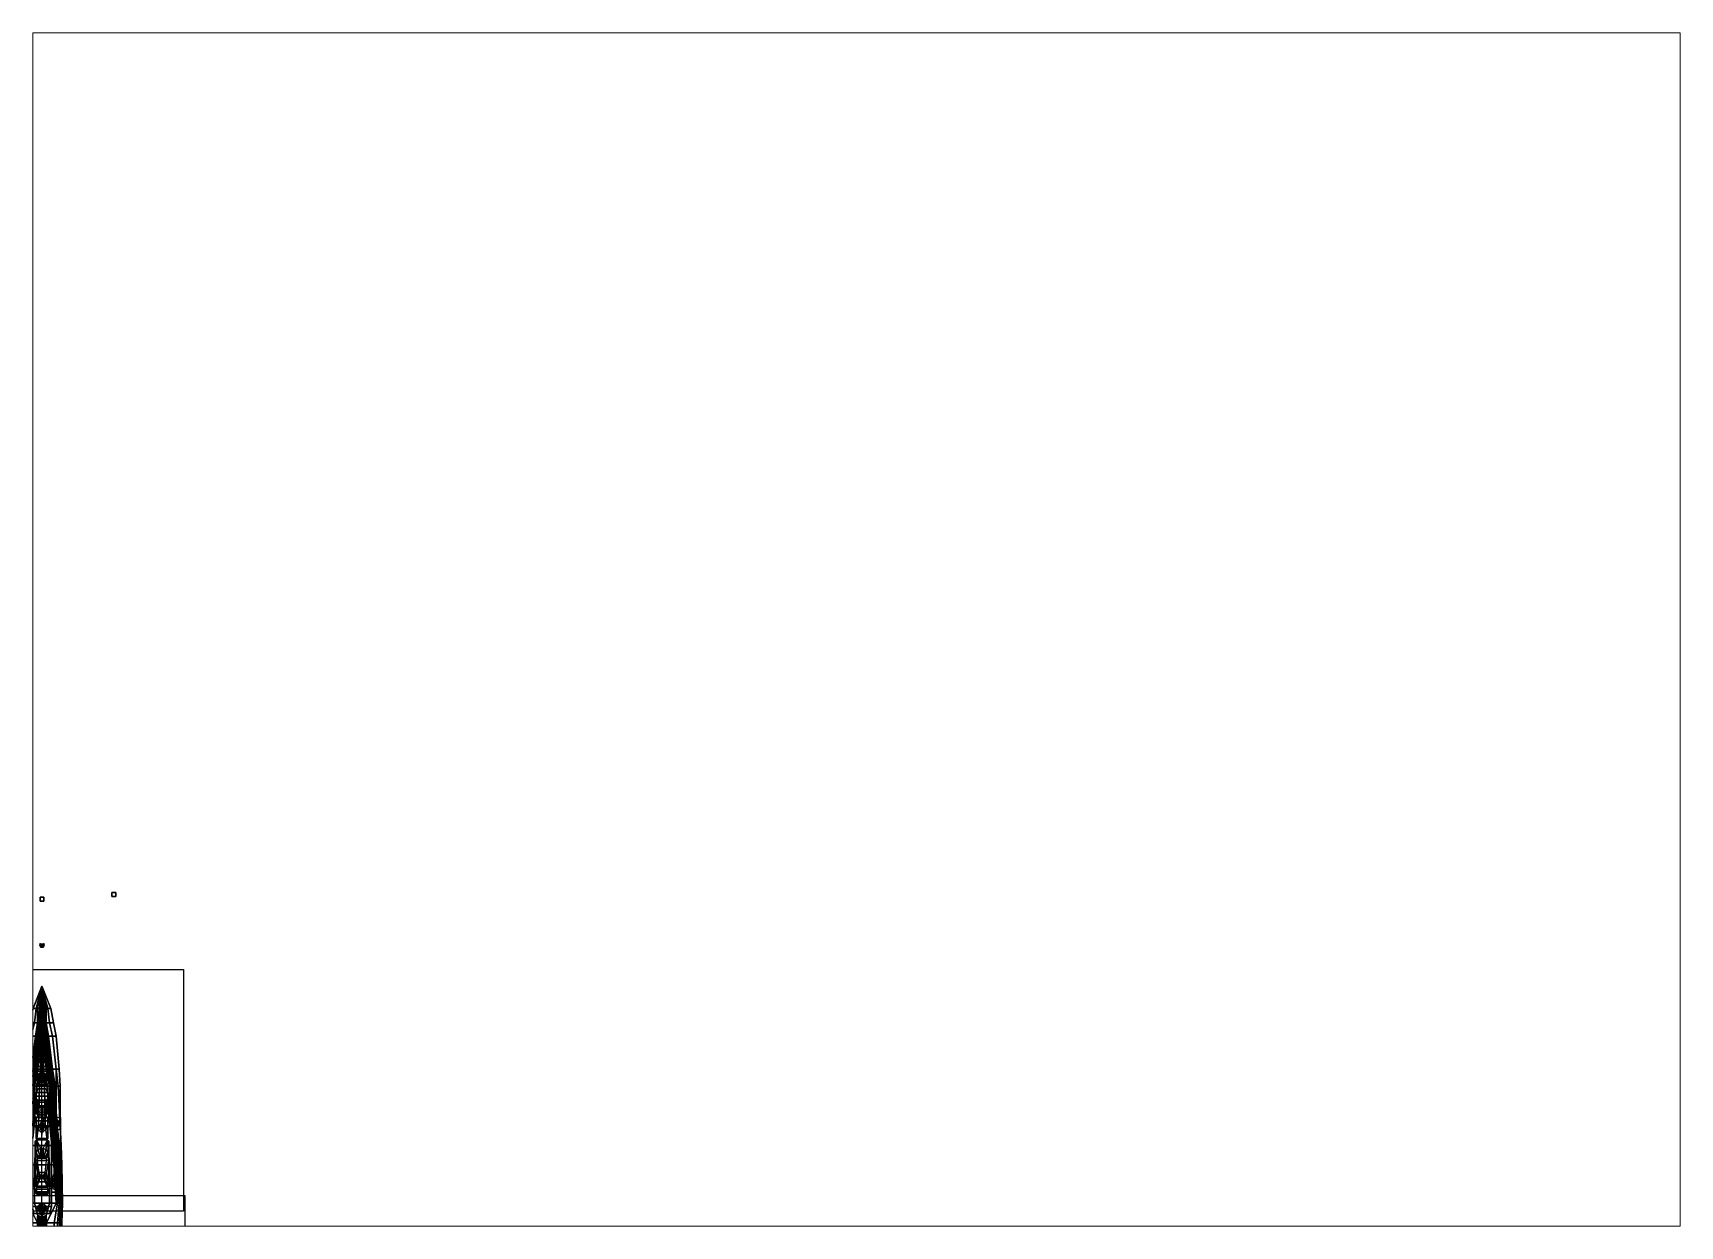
# Paper-space layout 'Layout1' of a CAD drawing. Header units: millimetres. Extents: x 28 to 251, y 20 to 181.
# The model-space entities are those that its viewports show. They can reach past a viewport. Long polylines and large blocks are cut down to what shows.
import ezdxf

# ---------------------------------------------------------------- set-up
doc = ezdxf.new("R2010")
doc.units = ezdxf.units.MM
for name, color, linetype in [('barrel', 1, 'Continuous'), ('boat', 6, 'Continuous'), ('drawing', 9, 'Continuous'), ('drawing2', 7, 'Continuous'), ('gun_mount', 3, 'Continuous'), ('h1_1', 7, 'Continuous'), ('h1_2', 7, 'Continuous'), ('h2_1', 4, 'Continuous'), ('h2_2', 4, 'Continuous'), ('radar', 6, 'Continuous'), ('sleeve', 5, 'Continuous'), ('turret', 2, 'Continuous')]:
    doc.layers.add(name, color=color, linetype=linetype)
picture_1 = doc.add_image_def('image1.gif', size_in_pixel=(2365, 2885))
picture_2 = doc.add_image_def('image2.gif', size_in_pixel=(2328, 2856))
picture_3 = doc.add_image_def('image6.gif', size_in_pixel=(2010, 1322))

msp = doc.modelspace()

# ---------------------------------------------------------------- linework, layer by layer
for points in [[(18.01, 79.7, -2.29), (18.01, 80.7, -2.29), (19.01, 80.7, -2.29), (19.01, 79.7, -2.29)], [(19.01, 79.7, -2.29), (19.01, 80.7, -2.29), (18.01, 80.7, -2.29), (18.01, 79.7, -2.29)], [(-0.5, 79.5, -0.73), (-0.5, 78.5, -0.73), (0.5, 78.5, -0.73), (0.5, 79.5, -0.73)], [(0.5, 79.5, -1.73), (0.5, 78.5, -1.73), (-0.5, 78.5, -1.73), (-0.5, 79.5, -1.73)], [(0.5, 79.5, -0.73), (0.5, 79.5, -1.73), (-0.5, 79.5, -1.73), (-0.5, 79.5, -0.73)], [(-0.5, 79.5, -1.73), (-0.5, 78.5, -1.73), (-0.5, 78.5, -0.73), (-0.5, 79.5, -0.73)], [(-0.5, 78.5, -0.73), (-0.5, 78.5, -1.73), (0.5, 78.5, -1.73), (0.5, 78.5, -0.73)], [(0.5, 78.5, -0.73), (0.5, 78.5, -1.73), (0.5, 79.5, -1.73), (0.5, 79.5, -0.73)], [(-0.49, 67.46, -10.95), (-0.53, 67.46, -11.03), (-0.53, 67.38, -11.03), (-0.49, 67.38, -10.95)], [(-0.53, 67.46, -11.03), (-0.49, 67.46, -11.11), (-0.49, 67.38, -11.11), (-0.53, 67.38, -11.03)], [(-0.35, 67.46, -11.03), (-0.53, 67.46, -11.03), (-0.49, 67.46, -10.95), (-0.39, 67.46, -10.95)], [(-0.39, 67.46, -11.11), (-0.49, 67.46, -11.11), (-0.53, 67.46, -11.03), (-0.35, 67.46, -11.03)], [(-0.39, 67.38, -10.95), (-0.49, 67.38, -10.95), (-0.53, 67.38, -11.03), (-0.35, 67.38, -11.03)], [(-0.35, 67.38, -11.03), (-0.53, 67.38, -11.03), (-0.49, 67.38, -11.11), (-0.39, 67.38, -11.11)], [(-0.39, 67.06, -11.11), (-0.49, 67.06, -11.11), (-0.53, 67.06, -11.03), (-0.35, 67.06, -11.03)], [(-0.35, 67.06, -11.03), (-0.53, 67.06, -11.03), (-0.49, 67.06, -10.95), (-0.39, 67.06, -10.95)], [(-0.53, 67.06, -11.03), (-0.49, 67.06, -11.11), (-0.49, 66.98, -11.11), (-0.53, 66.98, -11.03)], [(-0.49, 67.06, -10.95), (-0.53, 67.06, -11.03), (-0.53, 66.98, -11.03), (-0.49, 66.98, -10.95)], [(-0.35, 66.98, -11.03), (-0.53, 66.98, -11.03), (-0.49, 66.98, -11.11), (-0.39, 66.98, -11.11)], [(-0.39, 66.98, -10.95), (-0.49, 66.98, -10.95), (-0.53, 66.98, -11.03), (-0.35, 66.98, -11.03)], [(-0.39, 67.46, -10.95), (-0.49, 67.46, -10.95), (-0.49, 67.38, -10.95), (-0.39, 67.38, -10.95)], [(-0.49, 67.46, -11.11), (-0.39, 67.46, -11.11), (-0.39, 67.38, -11.11), (-0.49, 67.38, -11.11)], [(-0.49, 67.06, -11.11), (-0.39, 67.06, -11.11), (-0.39, 66.98, -11.11), (-0.49, 66.98, -11.11)], [(-0.39, 67.06, -10.95), (-0.49, 67.06, -10.95), (-0.49, 66.98, -10.95), (-0.39, 66.98, -10.95)], [(-0.45, 67.38, -11.07), (-0.45, 67.06, -11.07), (-0.45, 67.06, -10.98), (-0.45, 67.38, -10.98)], [(0.45, 67.38, -11.07), (0.45, 67.06, -11.07), (-0.45, 67.06, -11.07), (-0.45, 67.38, -11.07)], [(-0.45, 67.38, -10.98), (-0.45, 67.06, -10.98), (0.45, 67.06, -10.98), (0.45, 67.38, -10.98)], [(0.45, 67.38, -10.98), (0.45, 67.38, -11.07), (-0.45, 67.38, -11.07), (-0.45, 67.38, -10.98)], [(-0.45, 67.06, -10.98), (-0.45, 67.06, -11.07), (0.45, 67.06, -11.07), (0.45, 67.06, -10.98)], [(-0.35, 67.46, -11.03), (-0.39, 67.46, -10.95), (-0.39, 67.38, -10.95), (-0.35, 67.38, -11.03)], [(-0.39, 67.46, -11.11), (-0.35, 67.46, -11.03), (-0.35, 67.38, -11.03), (-0.39, 67.38, -11.11)], [(-0.39, 67.06, -11.11), (-0.35, 67.06, -11.03), (-0.35, 66.98, -11.03), (-0.39, 66.98, -11.11)], [(-0.35, 67.06, -11.03), (-0.39, 67.06, -10.95), (-0.39, 66.98, -10.95), (-0.35, 66.98, -11.03)], [(-0.36, 67.03, -10.45), (-0.29, 67.1, -10.34), (0.29, 67.1, -10.34), (0.36, 67.03, -10.45)], [(-0.29, 67.09, -10.34), (-0.29, 67.1, -10.34), (-0.36, 67.03, -10.45), (-0.35, 67.03, -10.44)], [(-0.36, 67.03, -10.45), (-0.36, 66.9, -10.53), (-0.35, 66.89, -10.52), (-0.35, 67.03, -10.44)], [(0.36, 67.03, -10.45), (0.36, 66.9, -10.53), (-0.36, 66.9, -10.53), (-0.36, 67.03, -10.45)], [(-0.36, 66.9, -10.53), (-0.29, 66.77, -10.53), (-0.29, 66.77, -10.52), (-0.35, 66.89, -10.52)], [(0.36, 66.9, -10.53), (0.29, 66.77, -10.53), (-0.29, 66.77, -10.53), (-0.36, 66.9, -10.53)], [(0.35, 67.03, -10.44), (0.29, 67.09, -10.34), (-0.29, 67.09, -10.34), (-0.35, 67.03, -10.44)], [(-0.35, 67.03, -10.44), (-0.35, 66.89, -10.52), (0.35, 66.89, -10.52), (0.35, 67.03, -10.44)], [(-0.35, 66.89, -10.52), (-0.29, 66.77, -10.52), (0.29, 66.77, -10.52), (0.35, 66.89, -10.52)], [(-0.29, 67.1, -10.34), (-0.08, 67.06, -10.17), (0.08, 67.06, -10.17), (0.29, 67.1, -10.34)], [(-0.08, 67.05, -10.18), (-0.08, 67.06, -10.17), (-0.29, 67.1, -10.34), (-0.29, 67.09, -10.34)], [(0.29, 67.09, -10.34), (0.08, 67.05, -10.18), (-0.08, 67.05, -10.18), (-0.29, 67.09, -10.34)], [(0.29, 66.77, -10.53), (0.08, 66.64, -10.41), (-0.08, 66.64, -10.41), (-0.29, 66.77, -10.53)], [(-0.29, 66.77, -10.53), (-0.08, 66.64, -10.41), (-0.08, 66.65, -10.4), (-0.29, 66.77, -10.52)], [(-0.29, 66.77, -10.52), (-0.08, 66.65, -10.4), (0.08, 66.65, -10.4), (0.29, 66.77, -10.52)], [(0.08, 67.05, -10.18), (0.08, 67.06, -10.17), (-0.08, 67.06, -10.17), (-0.08, 67.05, -10.18)], [(-0.08, 66.65, -10.4), (-0.08, 66.64, -10.41), (0.08, 66.64, -10.41), (0.08, 66.65, -10.4)], [(-0.05, 67.28, -10.93), (-0.07, 67.23, -10.96), (-0.07, 66.97, -10.49), (-0.05, 67.01, -10.46)], [(-0.07, 67.23, -10.96), (-0.05, 67.19, -10.98), (-0.05, 66.92, -10.51), (-0.07, 66.97, -10.49)], [(0, 67.3, -10.92), (-0.05, 67.28, -10.93), (-0.05, 67.01, -10.46), (0, 67.03, -10.45)], [(-0.05, 67.19, -10.98), (0, 67.17, -10.99), (0, 66.9, -10.52), (-0.05, 66.92, -10.51)], [(0.05, 67.28, -10.93), (0, 67.3, -10.92), (0, 67.03, -10.45), (0.05, 67.01, -10.46)], [(0, 67.17, -10.99), (0.05, 67.19, -10.98), (0.05, 66.92, -10.51), (0, 66.9, -10.52)], [(0.07, 67.23, -10.96), (0.05, 67.28, -10.93), (0.05, 67.01, -10.46), (0.07, 66.97, -10.49)], [(0.05, 67.19, -10.98), (0.07, 67.23, -10.96), (0.07, 66.97, -10.49), (0.05, 66.92, -10.51)], [(0.29, 67.1, -10.34), (0.08, 67.06, -10.17), (0.08, 67.05, -10.18), (0.29, 67.09, -10.34)], [(0.08, 66.65, -10.4), (0.08, 66.64, -10.41), (0.29, 66.77, -10.53), (0.29, 66.77, -10.52)], [(0.36, 67.03, -10.45), (0.29, 67.1, -10.34), (0.29, 67.09, -10.34), (0.35, 67.03, -10.44)], [(0.29, 66.77, -10.52), (0.29, 66.77, -10.53), (0.36, 66.9, -10.53), (0.35, 66.89, -10.52)], [(0.49, 67.46, -11.11), (0.39, 67.46, -11.11), (0.35, 67.46, -11.03), (0.53, 67.46, -11.03)], [(0.53, 67.46, -11.03), (0.35, 67.46, -11.03), (0.39, 67.46, -10.95), (0.49, 67.46, -10.95)], [(0.35, 67.46, -11.03), (0.39, 67.46, -11.11), (0.39, 67.38, -11.11), (0.35, 67.38, -11.03)], [(0.39, 67.46, -10.95), (0.35, 67.46, -11.03), (0.35, 67.38, -11.03), (0.39, 67.38, -10.95)], [(0.53, 67.38, -11.03), (0.35, 67.38, -11.03), (0.39, 67.38, -11.11), (0.49, 67.38, -11.11)], [(0.49, 67.38, -10.95), (0.39, 67.38, -10.95), (0.35, 67.38, -11.03), (0.53, 67.38, -11.03)], [(0.39, 67.06, -10.95), (0.35, 67.06, -11.03), (0.35, 66.98, -11.03), (0.39, 66.98, -10.95)], [(0.35, 67.06, -11.03), (0.39, 67.06, -11.11), (0.39, 66.98, -11.11), (0.35, 66.98, -11.03)], [(0.53, 67.06, -11.03), (0.35, 67.06, -11.03), (0.39, 67.06, -10.95), (0.49, 67.06, -10.95)], [(0.49, 67.06, -11.11), (0.39, 67.06, -11.11), (0.35, 67.06, -11.03), (0.53, 67.06, -11.03)], [(0.35, 66.89, -10.52), (0.36, 66.9, -10.53), (0.36, 67.03, -10.45), (0.35, 67.03, -10.44)], [(0.49, 66.98, -10.95), (0.39, 66.98, -10.95), (0.35, 66.98, -11.03), (0.53, 66.98, -11.03)], [(0.53, 66.98, -11.03), (0.35, 66.98, -11.03), (0.39, 66.98, -11.11), (0.49, 66.98, -11.11)], [(0.39, 67.46, -11.11), (0.49, 67.46, -11.11), (0.49, 67.38, -11.11), (0.39, 67.38, -11.11)], [(0.49, 67.46, -10.95), (0.39, 67.46, -10.95), (0.39, 67.38, -10.95), (0.49, 67.38, -10.95)], [(0.49, 67.06, -10.95), (0.39, 67.06, -10.95), (0.39, 66.98, -10.95), (0.49, 66.98, -10.95)], [(0.39, 67.06, -11.11), (0.49, 67.06, -11.11), (0.49, 66.98, -11.11), (0.39, 66.98, -11.11)], [(0.45, 67.06, -10.98), (0.45, 67.06, -11.07), (0.45, 67.38, -11.07), (0.45, 67.38, -10.98)], [(0.49, 67.46, -11.11), (0.53, 67.46, -11.03), (0.53, 67.38, -11.03), (0.49, 67.38, -11.11)], [(0.53, 67.46, -11.03), (0.49, 67.46, -10.95), (0.49, 67.38, -10.95), (0.53, 67.38, -11.03)], [(0.53, 67.06, -11.03), (0.49, 67.06, -10.95), (0.49, 66.98, -10.95), (0.53, 66.98, -11.03)], [(0.49, 67.06, -11.11), (0.53, 67.06, -11.03), (0.53, 66.98, -11.03), (0.49, 66.98, -11.11)]]:
    msp.add_3dface(points)
at = {"layer": 'barrel'}
for points in [[(0.35, 67.04, -10.18), (0.35, 67.06, -10.35), (-0.35, 67.06, -10.35), (-0.35, 67.04, -10.18)], [(0.35, 67.06, -10.35), (0.35, 66.96, -10.48), (-0.35, 66.96, -10.48), (-0.35, 67.06, -10.35)], [(-0.35, 66.64, -10.23), (-0.35, 67.04, -10.18), (-0.35, 67.06, -10.35), (-0.35, 66.66, -10.4)], [(-0.35, 66.66, -10.4), (-0.35, 67.06, -10.35), (-0.35, 66.96, -10.48), (-0.35, 66.79, -10.5)], [(0.35, 66.91, -10.08), (0.35, 67.04, -10.18), (-0.35, 67.04, -10.18), (-0.35, 66.91, -10.08)], [(-0.35, 66.74, -10.1), (-0.35, 66.91, -10.08), (-0.35, 67.04, -10.18), (-0.35, 66.64, -10.23)], [(0.35, 66.96, -10.48), (0.35, 66.79, -10.5), (-0.35, 66.79, -10.5), (-0.35, 66.96, -10.48)], [(0.35, 66.74, -10.1), (0.35, 66.91, -10.08), (-0.35, 66.91, -10.08), (-0.35, 66.74, -10.1)], [(0.35, 66.79, -10.5), (0.35, 66.66, -10.4), (-0.35, 66.66, -10.4), (-0.35, 66.79, -10.5)], [(0.35, 66.64, -10.23), (0.35, 66.74, -10.1), (-0.35, 66.74, -10.1), (-0.35, 66.64, -10.23)], [(0.35, 66.66, -10.4), (0.35, 66.64, -10.23), (-0.35, 66.64, -10.23), (-0.35, 66.66, -10.4)], [(0.35, 66.66, -10.4), (0.35, 67.06, -10.35), (0.35, 67.04, -10.18), (0.35, 66.64, -10.23)], [(0.35, 66.79, -10.5), (0.35, 66.96, -10.48), (0.35, 67.06, -10.35), (0.35, 66.66, -10.4)], [(0.35, 66.64, -10.23), (0.35, 67.04, -10.18), (0.35, 66.91, -10.08), (0.35, 66.74, -10.1)], [(-0.11, 44, 6.53), (-0.06, 44, 6.43), (-0.06, 43.79, 6.43), (-0.11, 43.79, 6.53)], [(-0.06, 44, 6.63), (-0.11, 44, 6.53), (-0.11, 43.79, 6.53), (-0.06, 43.79, 6.63)], [(-0.11, 44, 6.53), (-0.06, 44, 6.63), (-0.06, 43.79, 6.63), (-0.11, 43.79, 6.53)], [(-0.06, 44, 6.43), (-0.11, 44, 6.53), (-0.11, 43.79, 6.53), (-0.06, 43.79, 6.43)], [(-0.09, 43.79, 6.53), (-0.05, 43.79, 6.45), (-0.05, 41.99, 6.44), (-0.1, 41.99, 6.53)], [(-0.05, 43.79, 6.61), (-0.09, 43.79, 6.53), (-0.1, 41.99, 6.53), (-0.05, 41.99, 6.62)], [(0.1, 43.79, 6.53), (-0.09, 43.79, 6.53), (-0.05, 43.79, 6.61), (0.05, 43.79, 6.61)], [(0.05, 43.79, 6.45), (-0.05, 43.79, 6.45), (-0.09, 43.79, 6.53), (0.1, 43.79, 6.53)], [(-0.06, 44, 6.43), (0.05, 44, 6.43), (0.05, 43.79, 6.43), (-0.06, 43.79, 6.43)], [(0.05, 44, 6.63), (-0.06, 44, 6.63), (-0.06, 43.79, 6.63), (0.05, 43.79, 6.63)], [(-0.06, 44, 6.63), (0.05, 44, 6.63), (0.05, 43.79, 6.63), (-0.06, 43.79, 6.63)], [(0.05, 44, 6.43), (-0.06, 44, 6.43), (-0.06, 43.79, 6.43), (0.05, 43.79, 6.43)], [(-0.05, 43.79, 6.45), (0.05, 43.79, 6.45), (0.05, 41.99, 6.44), (-0.05, 41.99, 6.44)], [(0.05, 43.79, 6.61), (-0.05, 43.79, 6.61), (-0.05, 41.99, 6.62), (0.05, 41.99, 6.62)], [(0.05, 43.79, 6.45), (0.1, 43.79, 6.53), (0.11, 41.99, 6.53), (0.05, 41.99, 6.44)], [(0.1, 43.79, 6.53), (0.05, 43.79, 6.61), (0.05, 41.99, 6.62), (0.11, 41.99, 6.53)], [(0.05, 44, 6.43), (0.11, 44, 6.53), (0.11, 43.79, 6.53), (0.05, 43.79, 6.43)], [(0.11, 44, 6.53), (0.05, 44, 6.63), (0.05, 43.79, 6.63), (0.11, 43.79, 6.53)], [(0.05, 44, 6.63), (0.11, 44, 6.53), (0.11, 43.79, 6.53), (0.05, 43.79, 6.63)], [(0.11, 44, 6.53), (0.05, 44, 6.43), (0.05, 43.79, 6.43), (0.11, 43.79, 6.53)], [(-0.17, 38.86, 6.21), (-0.2, 38.86, 6.18), (-0.2, 38.14, 6.18), (-0.17, 38.14, 6.21)], [(-0.2, 38.86, 6.18), (-0.17, 38.86, 6.15), (-0.17, 38.14, 6.15), (-0.2, 38.14, 6.18)], [(-0.14, 41.99, 6.53), (-0.07, 41.99, 6.41), (-0.09, 39.62, 6.38), (-0.17, 39.62, 6.53)], [(-0.07, 41.99, 6.65), (-0.14, 41.99, 6.53), (-0.17, 39.62, 6.53), (-0.09, 39.62, 6.68)], [(-0.17, 39.14, 6.53), (-0.09, 39.14, 6.38), (-0.09, 38.14, 6.38), (-0.17, 38.14, 6.53)], [(-0.09, 39.14, 6.68), (-0.17, 39.14, 6.53), (-0.17, 38.14, 6.53), (-0.09, 38.14, 6.68)], [(-0.14, 38.86, 6.18), (-0.17, 38.86, 6.21), (-0.17, 38.14, 6.21), (-0.14, 38.14, 6.18)], [(-0.17, 38.86, 6.15), (-0.14, 38.86, 6.18), (-0.14, 38.14, 6.18), (-0.17, 38.14, 6.15)], [(0.07, 41.99, 6.41), (-0.07, 41.99, 6.41), (-0.14, 41.99, 6.53), (0.14, 41.99, 6.53)], [(0.14, 41.99, 6.53), (-0.14, 41.99, 6.53), (-0.07, 41.99, 6.65), (0.07, 41.99, 6.65)], [(-0.07, 41.99, 6.41), (0.07, 41.99, 6.41), (0.09, 39.62, 6.38), (-0.09, 39.62, 6.38)], [(0.07, 41.99, 6.65), (-0.07, 41.99, 6.65), (-0.09, 39.62, 6.68), (0.09, 39.62, 6.68)], [(-0.09, 39.14, 6.38), (0.09, 39.14, 6.38), (0.09, 38.14, 6.38), (-0.09, 38.14, 6.38)], [(0.09, 39.14, 6.68), (-0.09, 39.14, 6.68), (-0.09, 38.14, 6.68), (0.09, 38.14, 6.68)], [(-0.03, 38.86, 6.89), (0, 38.86, 6.86), (0, 38.14, 6.86), (-0.03, 38.14, 6.89)], [(0, 38.86, 6.92), (-0.03, 38.86, 6.89), (-0.03, 38.14, 6.89), (0, 38.14, 6.92)], [(0, 38.86, 6.86), (0.03, 38.86, 6.89), (0.03, 38.14, 6.89), (0, 38.14, 6.86)], [(0.03, 38.86, 6.89), (0, 38.86, 6.92), (0, 38.14, 6.92), (0.03, 38.14, 6.89)], [(0.07, 41.99, 6.41), (0.14, 41.99, 6.53), (0.17, 39.62, 6.53), (0.09, 39.62, 6.38)], [(0.14, 41.99, 6.53), (0.07, 41.99, 6.65), (0.09, 39.62, 6.68), (0.17, 39.62, 6.53)], [(0.09, 39.14, 6.38), (0.17, 39.14, 6.53), (0.17, 38.14, 6.53), (0.09, 38.14, 6.38)], [(0.17, 39.14, 6.53), (0.09, 39.14, 6.68), (0.09, 38.14, 6.68), (0.17, 38.14, 6.53)], [(0.14, 38.86, 6.18), (0.17, 38.86, 6.15), (0.17, 38.14, 6.15), (0.14, 38.14, 6.18)], [(0.17, 38.86, 6.21), (0.14, 38.86, 6.18), (0.14, 38.14, 6.18), (0.17, 38.14, 6.21)], [(0.17, 38.86, 6.15), (0.2, 38.86, 6.18), (0.2, 38.14, 6.18), (0.17, 38.14, 6.15)], [(0.2, 38.86, 6.18), (0.17, 38.86, 6.21), (0.17, 38.14, 6.21), (0.2, 38.14, 6.18)], [(-0.35, 38.14, 6.95), (-0.35, 38.14, 6.12), (-0.35, 37.85, 6.12), (-0.35, 37.85, 6.95)], [(0.35, 38.14, 6.95), (0.35, 38.14, 6.12), (-0.35, 38.14, 6.12), (-0.35, 38.14, 6.95)], [(-0.35, 37.85, 6.12), (-0.35, 38.14, 6.12), (0.35, 38.14, 6.12), (0.35, 37.85, 6.12)], [(0.35, 37.85, 6.95), (0.35, 38.14, 6.95), (-0.35, 38.14, 6.95), (-0.35, 37.85, 6.95)], [(-0.35, 37.85, 6.95), (-0.35, 37.85, 6.12), (0.35, 37.85, 6.12), (0.35, 37.85, 6.95)], [(-0.14, 36.01, 8.74), (-0.07, 36.01, 8.62), (-0.09, 33.64, 8.59), (-0.17, 33.64, 8.74)], [(-0.07, 36.01, 8.86), (-0.14, 36.01, 8.74), (-0.17, 33.64, 8.74), (-0.09, 33.64, 8.89)], [(0.07, 36.01, 8.62), (-0.07, 36.01, 8.62), (-0.14, 36.01, 8.74), (0.14, 36.01, 8.74)], [(0.14, 36.01, 8.74), (-0.14, 36.01, 8.74), (-0.07, 36.01, 8.86), (0.07, 36.01, 8.86)], [(-0.11, 38.02, 8.74), (-0.06, 38.02, 8.64), (-0.06, 37.81, 8.64), (-0.11, 37.81, 8.74)], [(-0.06, 38.02, 8.84), (-0.11, 38.02, 8.74), (-0.11, 37.81, 8.74), (-0.06, 37.81, 8.84)], [(-0.11, 38.02, 8.74), (-0.06, 38.02, 8.84), (-0.06, 37.81, 8.84), (-0.11, 37.81, 8.74)], [(-0.06, 38.02, 8.64), (-0.11, 38.02, 8.74), (-0.11, 37.81, 8.74), (-0.06, 37.81, 8.64)], [(-0.09, 37.81, 8.74), (-0.05, 37.81, 8.66), (-0.05, 36.01, 8.65), (-0.1, 36.01, 8.74)], [(-0.05, 37.81, 8.82), (-0.09, 37.81, 8.74), (-0.1, 36.01, 8.74), (-0.05, 36.01, 8.83)], [(0.1, 37.81, 8.74), (-0.09, 37.81, 8.74), (-0.05, 37.81, 8.82), (0.05, 37.81, 8.82)], [(0.05, 37.81, 8.66), (-0.05, 37.81, 8.66), (-0.09, 37.81, 8.74), (0.1, 37.81, 8.74)], [(-0.07, 36.01, 8.62), (0.07, 36.01, 8.62), (0.09, 33.64, 8.59), (-0.09, 33.64, 8.59)], [(0.07, 36.01, 8.86), (-0.07, 36.01, 8.86), (-0.09, 33.64, 8.89), (0.09, 33.64, 8.89)], [(-0.06, 38.02, 8.64), (0.05, 38.02, 8.64), (0.05, 37.81, 8.64), (-0.06, 37.81, 8.64)], [(0.05, 38.02, 8.84), (-0.06, 38.02, 8.84), (-0.06, 37.81, 8.84), (0.05, 37.81, 8.84)], [(-0.06, 38.02, 8.84), (0.05, 38.02, 8.84), (0.05, 37.81, 8.84), (-0.06, 37.81, 8.84)], [(0.05, 38.02, 8.64), (-0.06, 38.02, 8.64), (-0.06, 37.81, 8.64), (0.05, 37.81, 8.64)], [(-0.05, 37.81, 8.66), (0.05, 37.81, 8.66), (0.05, 36.01, 8.65), (-0.05, 36.01, 8.65)], [(0.05, 37.81, 8.82), (-0.05, 37.81, 8.82), (-0.05, 36.01, 8.83), (0.05, 36.01, 8.83)], [(0.05, 37.81, 8.66), (0.1, 37.81, 8.74), (0.11, 36.01, 8.74), (0.05, 36.01, 8.65)], [(0.1, 37.81, 8.74), (0.05, 37.81, 8.82), (0.05, 36.01, 8.83), (0.11, 36.01, 8.74)], [(0.05, 38.02, 8.64), (0.11, 38.02, 8.74), (0.11, 37.81, 8.74), (0.05, 37.81, 8.64)], [(0.11, 38.02, 8.74), (0.05, 38.02, 8.84), (0.05, 37.81, 8.84), (0.11, 37.81, 8.74)], [(0.05, 38.02, 8.84), (0.11, 38.02, 8.74), (0.11, 37.81, 8.74), (0.05, 37.81, 8.84)], [(0.11, 38.02, 8.74), (0.05, 38.02, 8.64), (0.05, 37.81, 8.64), (0.11, 37.81, 8.74)], [(0.07, 36.01, 8.62), (0.14, 36.01, 8.74), (0.17, 33.64, 8.74), (0.09, 33.64, 8.59)], [(0.14, 36.01, 8.74), (0.07, 36.01, 8.86), (0.09, 33.64, 8.89), (0.17, 33.64, 8.74)], [(0.35, 37.85, 6.12), (0.35, 38.14, 6.12), (0.35, 38.14, 6.95), (0.35, 37.85, 6.95)], [(0.35, 32.16, 9.16), (0.35, 32.16, 8.33), (-0.35, 32.16, 8.33), (-0.35, 32.16, 9.16)], [(-0.35, 31.87, 8.33), (-0.35, 32.16, 8.33), (0.35, 32.16, 8.33), (0.35, 31.87, 8.33)], [(0.35, 31.87, 9.16), (0.35, 32.16, 9.16), (-0.35, 32.16, 9.16), (-0.35, 31.87, 9.16)], [(-0.35, 32.16, 9.16), (-0.35, 32.16, 8.33), (-0.35, 31.87, 8.33), (-0.35, 31.87, 9.16)], [(-0.35, 31.87, 9.16), (-0.35, 31.87, 8.33), (0.35, 31.87, 8.33), (0.35, 31.87, 9.16)], [(-0.17, 32.88, 8.42), (-0.2, 32.88, 8.39), (-0.2, 32.16, 8.39), (-0.17, 32.16, 8.42)], [(-0.2, 32.88, 8.39), (-0.17, 32.88, 8.36), (-0.17, 32.16, 8.36), (-0.2, 32.16, 8.39)], [(-0.17, 33.16, 8.74), (-0.09, 33.16, 8.59), (-0.09, 32.16, 8.59), (-0.17, 32.16, 8.74)], [(-0.09, 33.16, 8.89), (-0.17, 33.16, 8.74), (-0.17, 32.16, 8.74), (-0.09, 32.16, 8.89)], [(-0.14, 32.88, 8.39), (-0.17, 32.88, 8.42), (-0.17, 32.16, 8.42), (-0.14, 32.16, 8.39)], [(-0.17, 32.88, 8.36), (-0.14, 32.88, 8.39), (-0.14, 32.16, 8.39), (-0.17, 32.16, 8.36)], [(-0.09, 33.16, 8.59), (0.09, 33.16, 8.59), (0.09, 32.16, 8.59), (-0.09, 32.16, 8.59)], [(0.09, 33.16, 8.89), (-0.09, 33.16, 8.89), (-0.09, 32.16, 8.89), (0.09, 32.16, 8.89)], [(-0.03, 32.88, 9.1), (0, 32.88, 9.07), (0, 32.16, 9.07), (-0.03, 32.16, 9.1)], [(0, 32.88, 9.13), (-0.03, 32.88, 9.1), (-0.03, 32.16, 9.1), (0, 32.16, 9.13)], [(0, 32.88, 9.07), (0.03, 32.88, 9.1), (0.03, 32.16, 9.1), (0, 32.16, 9.07)], [(0.03, 32.88, 9.1), (0, 32.88, 9.13), (0, 32.16, 9.13), (0.03, 32.16, 9.1)], [(0.09, 33.16, 8.59), (0.17, 33.16, 8.74), (0.17, 32.16, 8.74), (0.09, 32.16, 8.59)], [(0.17, 33.16, 8.74), (0.09, 33.16, 8.89), (0.09, 32.16, 8.89), (0.17, 32.16, 8.74)], [(0.14, 32.88, 8.39), (0.17, 32.88, 8.36), (0.17, 32.16, 8.36), (0.14, 32.16, 8.39)], [(0.17, 32.88, 8.42), (0.14, 32.88, 8.39), (0.14, 32.16, 8.39), (0.17, 32.16, 8.42)], [(0.17, 32.88, 8.36), (0.2, 32.88, 8.39), (0.2, 32.16, 8.39), (0.17, 32.16, 8.36)], [(0.2, 32.88, 8.39), (0.17, 32.88, 8.42), (0.17, 32.16, 8.42), (0.2, 32.16, 8.39)], [(0.35, 31.87, 8.33), (0.35, 32.16, 8.33), (0.35, 32.16, 9.16), (0.35, 31.87, 9.16)], [(-2.74, 22.18, 10.95), (-2.67, 22.18, 11.02), (-2.67, 22.87, 11.02), (-2.74, 22.87, 10.95)], [(-2.67, 22.18, 10.88), (-2.74, 22.18, 10.95), (-2.74, 22.87, 10.95), (-2.67, 22.87, 10.88)], [(-2.67, 22.87, 11.02), (-2.6, 22.87, 10.95), (-2.67, 22.87, 10.88), (-2.74, 22.87, 10.95)], [(-2.6, 21.56, 11.05), (-2.6, 22.18, 11.05), (-2.74, 22.18, 11.05), (-2.74, 21.56, 11.05)], [(-2.74, 22.18, 11.05), (-2.74, 22.18, 10.86), (-2.74, 21.56, 10.86), (-2.74, 21.56, 11.05)], [(-2.74, 21.56, 10.86), (-2.74, 22.18, 10.86), (-2.6, 22.18, 10.86), (-2.6, 21.56, 10.86)], [(-2.6, 22.18, 11.05), (-2.6, 22.18, 10.86), (-2.74, 22.18, 10.86), (-2.74, 22.18, 11.05)], [(-2.6, 22.15, 11.13), (-2.6, 22.15, 11.05), (-2.74, 22.15, 11.05), (-2.74, 22.15, 11.13)], [(-2.74, 22.15, 11.13), (-2.74, 22.15, 11.05), (-2.74, 21.81, 11.05), (-2.74, 21.81, 11.13)], [(-2.6, 21.81, 11.13), (-2.6, 22.15, 11.13), (-2.74, 22.15, 11.13), (-2.74, 21.81, 11.13)], [(-2.74, 21.81, 11.13), (-2.74, 21.81, 11.05), (-2.6, 21.81, 11.05), (-2.6, 21.81, 11.13)], [(-2.74, 21.56, 11.05), (-2.74, 21.56, 10.86), (-2.6, 21.56, 10.86), (-2.6, 21.56, 11.05)], [(-2.73, 21.56, 11.02), (-2.73, 21.56, 10.9), (-2.73, 21.37, 10.9), (-2.73, 21.37, 11.02)], [(-2.7, 23.06, 10.95), (-2.67, 23.06, 10.98), (-2.67, 23.2, 10.99), (-2.71, 23.2, 10.95)], [(-2.67, 23.06, 10.92), (-2.7, 23.06, 10.95), (-2.71, 23.2, 10.95), (-2.67, 23.2, 10.91)], [(-2.67, 23.2, 10.99), (-2.63, 23.2, 10.95), (-2.67, 23.2, 10.91), (-2.71, 23.2, 10.95)], [(-2.7, 22.87, 10.95), (-2.67, 22.87, 10.98), (-2.67, 23.06, 10.98), (-2.7, 23.06, 10.95)], [(-2.67, 22.87, 10.92), (-2.7, 22.87, 10.95), (-2.7, 23.06, 10.95), (-2.67, 23.06, 10.92)], [(-2.67, 21.68, 11.05), (-2.69, 21.66, 11.05), (-2.69, 21.66, 11.32), (-2.67, 21.68, 11.32)], [(-2.65, 21.66, 11.32), (-2.67, 21.68, 11.32), (-2.69, 21.66, 11.32), (-2.67, 21.64, 11.32)], [(-2.69, 21.66, 11.05), (-2.67, 21.64, 11.05), (-2.67, 21.64, 11.32), (-2.69, 21.66, 11.32)], [(-2.67, 23.06, 10.98), (-2.64, 23.06, 10.95), (-2.63, 23.2, 10.95), (-2.67, 23.2, 10.99)], [(-2.64, 23.06, 10.95), (-2.67, 23.06, 10.92), (-2.67, 23.2, 10.91), (-2.63, 23.2, 10.95)], [(-2.67, 22.87, 10.98), (-2.64, 22.87, 10.95), (-2.64, 23.06, 10.95), (-2.67, 23.06, 10.98)], [(-2.64, 22.87, 10.95), (-2.67, 22.87, 10.92), (-2.67, 23.06, 10.92), (-2.64, 23.06, 10.95)], [(-2.67, 22.18, 11.02), (-2.6, 22.18, 10.95), (-2.6, 22.87, 10.95), (-2.67, 22.87, 11.02)], [(-2.6, 22.18, 10.95), (-2.67, 22.18, 10.88), (-2.67, 22.87, 10.88), (-2.6, 22.87, 10.95)], [(-2.65, 21.66, 11.05), (-2.67, 21.68, 11.05), (-2.67, 21.68, 11.32), (-2.65, 21.66, 11.32)], [(-2.67, 21.64, 11.05), (-2.65, 21.66, 11.05), (-2.65, 21.66, 11.32), (-2.67, 21.64, 11.32)], [(-2.61, 21.56, 11.02), (-2.61, 21.56, 10.9), (-2.61, 21.37, 10.9), (-2.61, 21.37, 11.02)], [(-2.6, 21.56, 10.86), (-2.6, 22.18, 10.86), (-2.6, 22.18, 11.05), (-2.6, 21.56, 11.05)], [(-2.6, 21.81, 11.05), (-2.6, 22.15, 11.05), (-2.6, 22.15, 11.13), (-2.6, 21.81, 11.13)], [(2.67, 22.87, 11.02), (2.74, 22.87, 10.95), (2.67, 22.87, 10.88), (2.6, 22.87, 10.95)], [(2.67, 22.18, 10.88), (2.6, 22.18, 10.95), (2.6, 22.87, 10.95), (2.67, 22.87, 10.88)], [(2.6, 22.18, 10.95), (2.67, 22.18, 11.02), (2.67, 22.87, 11.02), (2.6, 22.87, 10.95)], [(2.6, 22.18, 11.05), (2.6, 22.18, 10.86), (2.6, 21.56, 10.86), (2.6, 21.56, 11.05)], [(2.6, 21.56, 10.86), (2.6, 22.18, 10.86), (2.74, 22.18, 10.86), (2.74, 21.56, 10.86)], [(2.74, 21.56, 11.05), (2.74, 22.18, 11.05), (2.6, 22.18, 11.05), (2.6, 21.56, 11.05)], [(2.74, 22.18, 11.05), (2.74, 22.18, 10.86), (2.6, 22.18, 10.86), (2.6, 22.18, 11.05)], [(2.6, 22.15, 11.13), (2.6, 22.15, 11.05), (2.6, 21.81, 11.05), (2.6, 21.81, 11.13)], [(2.74, 22.15, 11.13), (2.74, 22.15, 11.05), (2.6, 22.15, 11.05), (2.6, 22.15, 11.13)], [(2.74, 21.81, 11.13), (2.74, 22.15, 11.13), (2.6, 22.15, 11.13), (2.6, 21.81, 11.13)], [(2.6, 21.81, 11.13), (2.6, 21.81, 11.05), (2.74, 21.81, 11.05), (2.74, 21.81, 11.13)], [(2.6, 21.56, 11.05), (2.6, 21.56, 10.86), (2.74, 21.56, 10.86), (2.74, 21.56, 11.05)], [(2.61, 21.56, 11.02), (2.61, 21.56, 10.9), (2.61, 21.37, 10.9), (2.61, 21.37, 11.02)], [(2.67, 23.2, 10.99), (2.71, 23.2, 10.95), (2.67, 23.2, 10.91), (2.63, 23.2, 10.95)], [(2.67, 23.06, 10.92), (2.64, 23.06, 10.95), (2.63, 23.2, 10.95), (2.67, 23.2, 10.91)], [(2.64, 23.06, 10.95), (2.67, 23.06, 10.98), (2.67, 23.2, 10.99), (2.63, 23.2, 10.95)], [(2.67, 22.87, 10.92), (2.64, 22.87, 10.95), (2.64, 23.06, 10.95), (2.67, 23.06, 10.92)], [(2.64, 22.87, 10.95), (2.67, 22.87, 10.98), (2.67, 23.06, 10.98), (2.64, 23.06, 10.95)], [(2.67, 21.68, 11.05), (2.65, 21.66, 11.05), (2.65, 21.66, 11.32), (2.67, 21.68, 11.32)], [(2.69, 21.66, 11.32), (2.67, 21.68, 11.32), (2.65, 21.66, 11.32), (2.67, 21.64, 11.32)], [(2.65, 21.66, 11.05), (2.67, 21.64, 11.05), (2.67, 21.64, 11.32), (2.65, 21.66, 11.32)], [(2.7, 23.06, 10.95), (2.67, 23.06, 10.92), (2.67, 23.2, 10.91), (2.71, 23.2, 10.95)], [(2.67, 23.06, 10.98), (2.7, 23.06, 10.95), (2.71, 23.2, 10.95), (2.67, 23.2, 10.99)], [(2.7, 22.87, 10.95), (2.67, 22.87, 10.92), (2.67, 23.06, 10.92), (2.7, 23.06, 10.95)], [(2.67, 22.87, 10.98), (2.7, 22.87, 10.95), (2.7, 23.06, 10.95), (2.67, 23.06, 10.98)], [(2.74, 22.18, 10.95), (2.67, 22.18, 10.88), (2.67, 22.87, 10.88), (2.74, 22.87, 10.95)], [(2.67, 22.18, 11.02), (2.74, 22.18, 10.95), (2.74, 22.87, 10.95), (2.67, 22.87, 11.02)], [(2.69, 21.66, 11.05), (2.67, 21.68, 11.05), (2.67, 21.68, 11.32), (2.69, 21.66, 11.32)], [(2.67, 21.64, 11.05), (2.69, 21.66, 11.05), (2.69, 21.66, 11.32), (2.67, 21.64, 11.32)], [(2.73, 21.56, 11.02), (2.73, 21.56, 10.9), (2.73, 21.37, 10.9), (2.73, 21.37, 11.02)], [(2.74, 21.56, 10.86), (2.74, 22.18, 10.86), (2.74, 22.18, 11.05), (2.74, 21.56, 11.05)], [(2.74, 21.81, 11.05), (2.74, 22.15, 11.05), (2.74, 22.15, 11.13), (2.74, 21.81, 11.13)], [(-3.41, 20.54, 6.5), (-3.46, 20.54, 6.4), (-3.46, 20.42, 6.4), (-3.41, 20.42, 6.5)], [(-3.46, 20.54, 6.4), (-3.41, 20.54, 6.3), (-3.41, 20.42, 6.3), (-3.46, 20.42, 6.4)], [(-3.24, 20.54, 6.4), (-3.46, 20.54, 6.4), (-3.41, 20.54, 6.5), (-3.3, 20.54, 6.5)], [(-3.3, 20.54, 6.3), (-3.41, 20.54, 6.3), (-3.46, 20.54, 6.4), (-3.24, 20.54, 6.4)], [(-3.3, 20.42, 6.5), (-3.41, 20.42, 6.5), (-3.46, 20.42, 6.4), (-3.24, 20.42, 6.4)], [(-3.24, 20.42, 6.4), (-3.46, 20.42, 6.4), (-3.41, 20.42, 6.3), (-3.3, 20.42, 6.3)], [(-3.4, 20.89, 6.48), (-3.44, 20.89, 6.4), (-3.44, 20.54, 6.4), (-3.4, 20.54, 6.48)], [(-3.44, 20.89, 6.4), (-3.4, 20.89, 6.32), (-3.4, 20.54, 6.32), (-3.44, 20.54, 6.4)], [(-3.39, 20.42, 6.46), (-3.42, 20.42, 6.4), (-3.4, 19.33, 6.4), (-3.38, 19.33, 6.44)], [(-3.42, 20.42, 6.4), (-3.39, 20.42, 6.34), (-3.38, 19.33, 6.36), (-3.4, 19.33, 6.4)], [(-3.3, 20.54, 6.5), (-3.41, 20.54, 6.5), (-3.41, 20.42, 6.5), (-3.3, 20.42, 6.5)], [(-3.41, 20.54, 6.3), (-3.3, 20.54, 6.3), (-3.3, 20.42, 6.3), (-3.41, 20.42, 6.3)], [(-3.31, 20.89, 6.48), (-3.4, 20.89, 6.48), (-3.4, 20.54, 6.48), (-3.31, 20.54, 6.48)], [(-3.4, 20.89, 6.32), (-3.31, 20.89, 6.32), (-3.31, 20.54, 6.32), (-3.4, 20.54, 6.32)], [(-3.38, 19.33, 6.44), (-3.4, 19.33, 6.4), (-3.4, 19.17, 6.4), (-3.38, 19.17, 6.44)], [(-3.4, 19.33, 6.4), (-3.38, 19.33, 6.36), (-3.38, 19.17, 6.36), (-3.4, 19.17, 6.4)], [(-3.33, 19.17, 6.44), (-3.38, 19.17, 6.44), (-3.4, 19.17, 6.4), (-3.3, 19.17, 6.4)], [(-3.3, 19.17, 6.4), (-3.4, 19.17, 6.4), (-3.38, 19.17, 6.36), (-3.33, 19.17, 6.36)], [(-3.32, 20.42, 6.46), (-3.39, 20.42, 6.46), (-3.38, 19.33, 6.44), (-3.33, 19.33, 6.44)], [(-3.39, 20.42, 6.34), (-3.32, 20.42, 6.34), (-3.33, 19.33, 6.36), (-3.38, 19.33, 6.36)], [(-3.33, 19.33, 6.44), (-3.38, 19.33, 6.44), (-3.38, 19.17, 6.44), (-3.33, 19.17, 6.44)], [(-3.38, 19.33, 6.36), (-3.33, 19.33, 6.36), (-3.33, 19.17, 6.36), (-3.38, 19.17, 6.36)], [(-3.28, 20.42, 6.4), (-3.32, 20.42, 6.46), (-3.33, 19.33, 6.44), (-3.3, 19.33, 6.4)], [(-3.32, 20.42, 6.34), (-3.28, 20.42, 6.4), (-3.3, 19.33, 6.4), (-3.33, 19.33, 6.36)], [(-3.3, 19.33, 6.4), (-3.33, 19.33, 6.44), (-3.33, 19.17, 6.44), (-3.3, 19.17, 6.4)], [(-3.33, 19.33, 6.36), (-3.3, 19.33, 6.4), (-3.3, 19.17, 6.4), (-3.33, 19.17, 6.36)], [(-3.26, 20.89, 6.4), (-3.31, 20.89, 6.48), (-3.31, 20.54, 6.48), (-3.26, 20.54, 6.4)], [(-3.31, 20.89, 6.32), (-3.26, 20.89, 6.4), (-3.26, 20.54, 6.4), (-3.31, 20.54, 6.32)], [(-3.24, 20.54, 6.4), (-3.3, 20.54, 6.5), (-3.3, 20.42, 6.5), (-3.24, 20.42, 6.4)], [(-3.3, 20.54, 6.3), (-3.24, 20.54, 6.4), (-3.24, 20.42, 6.4), (-3.3, 20.42, 6.3)], [(3.29, 20.54, 6.5), (3.24, 20.54, 6.4), (3.24, 20.42, 6.4), (3.29, 20.42, 6.5)], [(3.24, 20.54, 6.4), (3.29, 20.54, 6.3), (3.29, 20.42, 6.3), (3.24, 20.42, 6.4)], [(3.46, 20.54, 6.4), (3.24, 20.54, 6.4), (3.29, 20.54, 6.5), (3.4, 20.54, 6.5)], [(3.4, 20.54, 6.3), (3.29, 20.54, 6.3), (3.24, 20.54, 6.4), (3.46, 20.54, 6.4)], [(3.4, 20.42, 6.5), (3.29, 20.42, 6.5), (3.24, 20.42, 6.4), (3.46, 20.42, 6.4)], [(3.46, 20.42, 6.4), (3.24, 20.42, 6.4), (3.29, 20.42, 6.3), (3.4, 20.42, 6.3)], [(3.3, 20.89, 6.48), (3.26, 20.89, 6.4), (3.26, 20.54, 6.4), (3.3, 20.54, 6.48)], [(3.26, 20.89, 6.4), (3.3, 20.89, 6.32), (3.3, 20.54, 6.32), (3.26, 20.54, 6.4)], [(3.31, 20.42, 6.46), (3.28, 20.42, 6.4), (3.3, 19.33, 6.4), (3.32, 19.33, 6.44)], [(3.28, 20.42, 6.4), (3.31, 20.42, 6.34), (3.32, 19.33, 6.36), (3.3, 19.33, 6.4)], [(3.4, 20.54, 6.5), (3.29, 20.54, 6.5), (3.29, 20.42, 6.5), (3.4, 20.42, 6.5)], [(3.29, 20.54, 6.3), (3.4, 20.54, 6.3), (3.4, 20.42, 6.3), (3.29, 20.42, 6.3)], [(3.39, 20.89, 6.48), (3.3, 20.89, 6.48), (3.3, 20.54, 6.48), (3.39, 20.54, 6.48)], [(3.3, 20.89, 6.32), (3.39, 20.89, 6.32), (3.39, 20.54, 6.32), (3.3, 20.54, 6.32)], [(3.32, 19.33, 6.44), (3.3, 19.33, 6.4), (3.3, 19.17, 6.4), (3.32, 19.17, 6.44)], [(3.3, 19.33, 6.4), (3.32, 19.33, 6.36), (3.32, 19.17, 6.36), (3.3, 19.17, 6.4)], [(3.37, 19.17, 6.44), (3.32, 19.17, 6.44), (3.3, 19.17, 6.4), (3.4, 19.17, 6.4)], [(3.4, 19.17, 6.4), (3.3, 19.17, 6.4), (3.32, 19.17, 6.36), (3.37, 19.17, 6.36)], [(3.38, 20.42, 6.46), (3.31, 20.42, 6.46), (3.32, 19.33, 6.44), (3.37, 19.33, 6.44)], [(3.31, 20.42, 6.34), (3.38, 20.42, 6.34), (3.37, 19.33, 6.36), (3.32, 19.33, 6.36)], [(3.37, 19.33, 6.44), (3.32, 19.33, 6.44), (3.32, 19.17, 6.44), (3.37, 19.17, 6.44)], [(3.32, 19.33, 6.36), (3.37, 19.33, 6.36), (3.37, 19.17, 6.36), (3.32, 19.17, 6.36)], [(3.42, 20.42, 6.4), (3.38, 20.42, 6.46), (3.37, 19.33, 6.44), (3.4, 19.33, 6.4)], [(3.38, 20.42, 6.34), (3.42, 20.42, 6.4), (3.4, 19.33, 6.4), (3.37, 19.33, 6.36)], [(3.4, 19.33, 6.4), (3.37, 19.33, 6.44), (3.37, 19.17, 6.44), (3.4, 19.17, 6.4)], [(3.37, 19.33, 6.36), (3.4, 19.33, 6.4), (3.4, 19.17, 6.4), (3.37, 19.17, 6.36)], [(3.44, 20.89, 6.4), (3.39, 20.89, 6.48), (3.39, 20.54, 6.48), (3.44, 20.54, 6.4)], [(3.39, 20.89, 6.32), (3.44, 20.89, 6.4), (3.44, 20.54, 6.4), (3.39, 20.54, 6.32)], [(3.46, 20.54, 6.4), (3.4, 20.54, 6.5), (3.4, 20.42, 6.5), (3.46, 20.42, 6.4)], [(3.4, 20.54, 6.3), (3.46, 20.54, 6.4), (3.46, 20.42, 6.4), (3.4, 20.42, 6.3)], [(0.05, -1.3, 6.3), (-0.06, -1.3, 6.3), (-0.11, -1.3, 6.4), (0.11, -1.3, 6.4)], [(0.11, -1.3, 6.4), (-0.11, -1.3, 6.4), (-0.06, -1.3, 6.5), (0.05, -1.3, 6.5)], [(-0.11, -1.3, 6.4), (-0.06, -1.3, 6.3), (-0.06, -1.42, 6.3), (-0.11, -1.42, 6.4)], [(-0.06, -1.3, 6.5), (-0.11, -1.3, 6.4), (-0.11, -1.42, 6.4), (-0.06, -1.42, 6.5)], [(0.11, -1.42, 6.4), (-0.11, -1.42, 6.4), (-0.06, -1.42, 6.3), (0.05, -1.42, 6.3)], [(0.05, -1.42, 6.5), (-0.06, -1.42, 6.5), (-0.11, -1.42, 6.4), (0.11, -1.42, 6.4)], [(-0.09, -0.95, 6.4), (-0.05, -0.95, 6.32), (-0.05, -1.3, 6.32), (-0.09, -1.3, 6.4)], [(-0.05, -0.95, 6.48), (-0.09, -0.95, 6.4), (-0.09, -1.3, 6.4), (-0.05, -1.3, 6.48)], [(-0.07, -1.42, 6.4), (-0.04, -1.42, 6.34), (-0.03, -2.51, 6.36), (-0.05, -2.51, 6.4)], [(-0.04, -1.42, 6.46), (-0.07, -1.42, 6.4), (-0.05, -2.51, 6.4), (-0.03, -2.51, 6.44)], [(-0.06, -1.3, 6.3), (0.05, -1.3, 6.3), (0.05, -1.42, 6.3), (-0.06, -1.42, 6.3)], [(0.05, -1.3, 6.5), (-0.06, -1.3, 6.5), (-0.06, -1.42, 6.5), (0.05, -1.42, 6.5)], [(-0.05, -0.95, 6.32), (0.04, -0.95, 6.32), (0.04, -1.3, 6.32), (-0.05, -1.3, 6.32)], [(0.04, -0.95, 6.48), (-0.05, -0.95, 6.48), (-0.05, -1.3, 6.48), (0.04, -1.3, 6.48)], [(-0.05, -2.51, 6.4), (-0.03, -2.51, 6.36), (-0.03, -2.67, 6.36), (-0.05, -2.67, 6.4)], [(-0.03, -2.51, 6.44), (-0.05, -2.51, 6.4), (-0.05, -2.67, 6.4), (-0.03, -2.67, 6.44)], [(0.05, -2.67, 6.4), (-0.05, -2.67, 6.4), (-0.03, -2.67, 6.36), (0.02, -2.67, 6.36)], [(0.02, -2.67, 6.44), (-0.03, -2.67, 6.44), (-0.05, -2.67, 6.4), (0.05, -2.67, 6.4)], [(-0.04, -1.42, 6.34), (0.03, -1.42, 6.34), (0.02, -2.51, 6.36), (-0.03, -2.51, 6.36)], [(0.03, -1.42, 6.46), (-0.04, -1.42, 6.46), (-0.03, -2.51, 6.44), (0.02, -2.51, 6.44)], [(-0.03, -2.51, 6.36), (0.02, -2.51, 6.36), (0.02, -2.67, 6.36), (-0.03, -2.67, 6.36)], [(0.02, -2.51, 6.44), (-0.03, -2.51, 6.44), (-0.03, -2.67, 6.44), (0.02, -2.67, 6.44)], [(0.03, -1.42, 6.34), (0.07, -1.42, 6.4), (0.05, -2.51, 6.4), (0.02, -2.51, 6.36)], [(0.07, -1.42, 6.4), (0.03, -1.42, 6.46), (0.02, -2.51, 6.44), (0.05, -2.51, 6.4)], [(0.02, -2.51, 6.36), (0.05, -2.51, 6.4), (0.05, -2.67, 6.4), (0.02, -2.67, 6.36)], [(0.05, -2.51, 6.4), (0.02, -2.51, 6.44), (0.02, -2.67, 6.44), (0.05, -2.67, 6.4)], [(0.04, -0.95, 6.32), (0.09, -0.95, 6.4), (0.09, -1.3, 6.4), (0.04, -1.3, 6.32)], [(0.09, -0.95, 6.4), (0.04, -0.95, 6.48), (0.04, -1.3, 6.48), (0.09, -1.3, 6.4)], [(0.05, -1.3, 6.3), (0.11, -1.3, 6.4), (0.11, -1.42, 6.4), (0.05, -1.42, 6.3)], [(0.11, -1.3, 6.4), (0.05, -1.3, 6.5), (0.05, -1.42, 6.5), (0.11, -1.42, 6.4)]]:
    msp.add_3dface(points, dxfattribs=at)
at = {"layer": 'boat'}
for points in [[(-3.96, 7.59, 6.16), (-3.64, 8.59, 6.16), (-3.46, 8.59, 5.5), (-3.51, 7.59, 5.39)], [(-3.64, 8.59, 6.16), (-3.43, 9.21, 6.16), (-3.43, 9.21, 6), (-3.46, 8.59, 5.5)], [(-3.51, 7.59, 5.39), (-3.46, 8.59, 5.5), (-3.43, 8.59, 5.5), (-3.43, 7.59, 5.39)], [(-3.46, 8.59, 5.5), (-3.43, 9.21, 6), (-3.43, 9.21, 6), (-3.43, 8.59, 5.5)], [(-3.22, 8.59, 6.16), (-3.43, 9.21, 6.16), (-3.43, 9.21, 6), (-3.4, 8.59, 5.5)], [(-3.4, 8.59, 5.5), (-3.43, 9.21, 6), (-3.43, 9.21, 6), (-3.43, 8.59, 5.5)], [(-3.35, 7.59, 5.39), (-3.4, 8.59, 5.5), (-3.43, 8.59, 5.5), (-3.43, 7.59, 5.39)], [(-2.9, 7.59, 6.16), (-3.22, 8.59, 6.16), (-3.4, 8.59, 5.5), (-3.35, 7.59, 5.39)], [(2.9, 7.59, 6.16), (3.22, 8.59, 6.16), (3.4, 8.59, 5.5), (3.35, 7.59, 5.39)], [(3.22, 8.59, 6.16), (3.43, 9.21, 6.16), (3.43, 9.21, 6), (3.4, 8.59, 5.5)], [(3.35, 7.59, 5.39), (3.4, 8.59, 5.5), (3.43, 8.59, 5.5), (3.43, 7.59, 5.39)], [(3.4, 8.59, 5.5), (3.43, 9.21, 6), (3.43, 9.21, 6), (3.43, 8.59, 5.5)], [(3.46, 8.59, 5.5), (3.43, 9.21, 6), (3.43, 9.21, 6), (3.43, 8.59, 5.5)], [(3.64, 8.59, 6.16), (3.43, 9.21, 6.16), (3.43, 9.21, 6), (3.46, 8.59, 5.5)], [(3.51, 7.59, 5.39), (3.46, 8.59, 5.5), (3.43, 8.59, 5.5), (3.43, 7.59, 5.39)], [(3.96, 7.59, 6.16), (3.64, 8.59, 6.16), (3.46, 8.59, 5.5), (3.51, 7.59, 5.39)], [(-4.08, 6.88, 6.16), (-3.96, 7.59, 6.16), (-3.51, 7.59, 5.39), (-3.57, 6.88, 5.39)], [(-4.08, 5.49, 6.16), (-4.08, 6.88, 6.16), (-3.57, 6.88, 5.39), (-3.57, 5.49, 5.39)], [(-4.04, 4.89, 6.16), (-4.08, 5.49, 6.16), (-3.57, 5.49, 5.39), (-3.54, 4.89, 5.49)], [(-3.89, 4.29, 6.16), (-4.04, 4.89, 6.16), (-3.54, 4.89, 5.49), (-3.48, 4.29, 5.83)], [(-3.43, 4.29, 6.16), (-3.89, 4.29, 6.16), (-3.48, 4.29, 5.83), (-3.43, 4.29, 5.83)], [(-3.82, 6.69, 5.78), (-3.82, 6.88, 5.78), (-3.04, 6.88, 5.78), (-3.04, 6.69, 5.78)], [(-3.82, 5.49, 5.78), (-3.82, 5.68, 5.78), (-3.04, 5.68, 5.78), (-3.04, 5.49, 5.78)], [(-3.57, 6.88, 5.39), (-3.51, 7.59, 5.39), (-3.43, 7.59, 5.39), (-3.43, 6.88, 5.39)], [(-3.57, 5.49, 5.39), (-3.57, 6.88, 5.39), (-3.43, 6.88, 5.39), (-3.43, 5.49, 5.39)], [(-3.54, 4.89, 5.49), (-3.57, 5.49, 5.39), (-3.43, 5.49, 5.39), (-3.43, 4.89, 5.49)], [(-3.48, 4.29, 5.83), (-3.54, 4.89, 5.49), (-3.43, 4.89, 5.49), (-3.43, 4.29, 5.83)], [(-3.29, 6.88, 5.39), (-3.35, 7.59, 5.39), (-3.43, 7.59, 5.39), (-3.43, 6.88, 5.39)], [(-3.29, 5.49, 5.39), (-3.29, 6.88, 5.39), (-3.43, 6.88, 5.39), (-3.43, 5.49, 5.39)], [(-3.32, 4.89, 5.49), (-3.29, 5.49, 5.39), (-3.43, 5.49, 5.39), (-3.43, 4.89, 5.49)], [(-3.38, 4.29, 5.83), (-3.32, 4.89, 5.49), (-3.43, 4.89, 5.49), (-3.43, 4.29, 5.83)], [(-3.43, 4.29, 6.16), (-2.97, 4.29, 6.16), (-3.38, 4.29, 5.83), (-3.43, 4.29, 5.83)], [(-2.97, 4.29, 6.16), (-2.82, 4.89, 6.16), (-3.32, 4.89, 5.49), (-3.38, 4.29, 5.83)], [(-2.78, 6.88, 6.16), (-2.9, 7.59, 6.16), (-3.35, 7.59, 5.39), (-3.29, 6.88, 5.39)], [(-2.82, 4.89, 6.16), (-2.78, 5.49, 6.16), (-3.29, 5.49, 5.39), (-3.32, 4.89, 5.49)], [(-2.78, 5.49, 6.16), (-2.78, 6.88, 6.16), (-3.29, 6.88, 5.39), (-3.29, 5.49, 5.39)], [(2.78, 6.88, 6.16), (2.9, 7.59, 6.16), (3.35, 7.59, 5.39), (3.29, 6.88, 5.39)], [(2.78, 5.49, 6.16), (2.78, 6.88, 6.16), (3.29, 6.88, 5.39), (3.29, 5.49, 5.39)], [(2.82, 4.89, 6.16), (2.78, 5.49, 6.16), (3.29, 5.49, 5.39), (3.32, 4.89, 5.49)], [(2.97, 4.29, 6.16), (2.82, 4.89, 6.16), (3.32, 4.89, 5.49), (3.38, 4.29, 5.83)], [(3.43, 4.29, 6.16), (2.97, 4.29, 6.16), (3.38, 4.29, 5.83), (3.43, 4.29, 5.83)], [(3.04, 6.69, 5.78), (3.04, 6.88, 5.78), (3.82, 6.88, 5.78), (3.82, 6.69, 5.78)], [(3.04, 5.49, 5.78), (3.04, 5.68, 5.78), (3.82, 5.68, 5.78), (3.82, 5.49, 5.78)], [(3.29, 6.88, 5.39), (3.35, 7.59, 5.39), (3.43, 7.59, 5.39), (3.43, 6.88, 5.39)], [(3.29, 5.49, 5.39), (3.29, 6.88, 5.39), (3.43, 6.88, 5.39), (3.43, 5.49, 5.39)], [(3.32, 4.89, 5.49), (3.29, 5.49, 5.39), (3.43, 5.49, 5.39), (3.43, 4.89, 5.49)], [(3.38, 4.29, 5.83), (3.32, 4.89, 5.49), (3.43, 4.89, 5.49), (3.43, 4.29, 5.83)], [(3.57, 6.88, 5.39), (3.51, 7.59, 5.39), (3.43, 7.59, 5.39), (3.43, 6.88, 5.39)], [(3.57, 5.49, 5.39), (3.57, 6.88, 5.39), (3.43, 6.88, 5.39), (3.43, 5.49, 5.39)], [(3.54, 4.89, 5.49), (3.57, 5.49, 5.39), (3.43, 5.49, 5.39), (3.43, 4.89, 5.49)], [(3.48, 4.29, 5.83), (3.54, 4.89, 5.49), (3.43, 4.89, 5.49), (3.43, 4.29, 5.83)], [(3.43, 4.29, 6.16), (3.89, 4.29, 6.16), (3.48, 4.29, 5.83), (3.43, 4.29, 5.83)], [(3.89, 4.29, 6.16), (4.04, 4.89, 6.16), (3.54, 4.89, 5.49), (3.48, 4.29, 5.83)], [(4.08, 6.88, 6.16), (3.96, 7.59, 6.16), (3.51, 7.59, 5.39), (3.57, 6.88, 5.39)], [(4.04, 4.89, 6.16), (4.08, 5.49, 6.16), (3.57, 5.49, 5.39), (3.54, 4.89, 5.49)], [(4.08, 5.49, 6.16), (4.08, 6.88, 6.16), (3.57, 6.88, 5.39), (3.57, 5.49, 5.39)]]:
    msp.add_3dface(points, dxfattribs=at)
at = {"layer": 'gun_mount'}
for points in [[(-2.77, 22.38, 9.6), (-2.88, 22.2, 9.6), (-2.77, 22.2, 10.22), (-2.72, 22.29, 10.22)], [(-2.88, 22.2, 9.6), (-2.77, 22.02, 9.6), (-2.72, 22.11, 10.22), (-2.77, 22.2, 10.22)], [(-2.56, 22.38, 9.6), (-2.77, 22.38, 9.6), (-2.72, 22.29, 10.22), (-2.62, 22.29, 10.22)], [(-2.72, 22.29, 10.22), (-2.77, 22.2, 10.22), (-2.77, 22.2, 10.51), (-2.72, 22.29, 10.51)], [(-2.62, 22.29, 10.51), (-2.72, 22.29, 10.51), (-2.77, 22.2, 10.51), (-2.57, 22.2, 10.51)], [(-2.77, 22.2, 10.22), (-2.72, 22.11, 10.22), (-2.72, 22.11, 10.51), (-2.77, 22.2, 10.51)], [(-2.57, 22.2, 10.51), (-2.77, 22.2, 10.51), (-2.72, 22.11, 10.51), (-2.62, 22.11, 10.51)], [(-2.77, 22.02, 9.6), (-2.56, 22.02, 9.6), (-2.62, 22.11, 10.22), (-2.72, 22.11, 10.22)], [(-2.7, 22.25, 10.51), (-2.73, 22.2, 10.51), (-2.73, 22.2, 10.7), (-2.7, 22.25, 10.7)], [(-2.73, 22.2, 10.51), (-2.7, 22.15, 10.51), (-2.7, 22.15, 10.7), (-2.73, 22.2, 10.7)], [(-2.62, 22.29, 10.22), (-2.72, 22.29, 10.22), (-2.72, 22.29, 10.51), (-2.62, 22.29, 10.51)], [(-2.72, 22.11, 10.22), (-2.62, 22.11, 10.22), (-2.62, 22.11, 10.51), (-2.72, 22.11, 10.51)], [(-2.64, 22.25, 10.51), (-2.7, 22.25, 10.51), (-2.7, 22.25, 10.7), (-2.64, 22.25, 10.7)], [(-2.7, 22.15, 10.51), (-2.64, 22.15, 10.51), (-2.64, 22.15, 10.7), (-2.7, 22.15, 10.7)], [(-2.61, 22.2, 10.51), (-2.64, 22.25, 10.51), (-2.64, 22.25, 10.7), (-2.61, 22.2, 10.7)], [(-2.64, 22.15, 10.51), (-2.61, 22.2, 10.51), (-2.61, 22.2, 10.7), (-2.64, 22.15, 10.7)], [(-2.46, 22.2, 9.6), (-2.56, 22.38, 9.6), (-2.62, 22.29, 10.22), (-2.57, 22.2, 10.22)], [(-2.57, 22.2, 10.22), (-2.62, 22.29, 10.22), (-2.62, 22.29, 10.51), (-2.57, 22.2, 10.51)], [(-2.56, 22.02, 9.6), (-2.46, 22.2, 9.6), (-2.57, 22.2, 10.22), (-2.62, 22.11, 10.22)], [(-2.62, 22.11, 10.22), (-2.57, 22.2, 10.22), (-2.57, 22.2, 10.51), (-2.62, 22.11, 10.51)], [(2.57, 22.38, 9.6), (2.46, 22.2, 9.6), (2.57, 22.2, 10.22), (2.62, 22.29, 10.22)], [(2.46, 22.2, 9.6), (2.57, 22.02, 9.6), (2.62, 22.11, 10.22), (2.57, 22.2, 10.22)], [(2.78, 22.38, 9.6), (2.57, 22.38, 9.6), (2.62, 22.29, 10.22), (2.72, 22.29, 10.22)], [(2.72, 22.29, 10.51), (2.62, 22.29, 10.51), (2.57, 22.2, 10.51), (2.77, 22.2, 10.51)], [(2.62, 22.29, 10.22), (2.57, 22.2, 10.22), (2.57, 22.2, 10.51), (2.62, 22.29, 10.51)], [(2.77, 22.2, 10.51), (2.57, 22.2, 10.51), (2.62, 22.11, 10.51), (2.72, 22.11, 10.51)], [(2.57, 22.2, 10.22), (2.62, 22.11, 10.22), (2.62, 22.11, 10.51), (2.57, 22.2, 10.51)], [(2.57, 22.02, 9.6), (2.78, 22.02, 9.6), (2.72, 22.11, 10.22), (2.62, 22.11, 10.22)], [(2.64, 22.25, 10.51), (2.61, 22.2, 10.51), (2.61, 22.2, 10.7), (2.64, 22.25, 10.7)], [(2.61, 22.2, 10.51), (2.64, 22.15, 10.51), (2.64, 22.15, 10.7), (2.61, 22.2, 10.7)], [(2.72, 22.29, 10.22), (2.62, 22.29, 10.22), (2.62, 22.29, 10.51), (2.72, 22.29, 10.51)], [(2.62, 22.11, 10.22), (2.72, 22.11, 10.22), (2.72, 22.11, 10.51), (2.62, 22.11, 10.51)], [(2.7, 22.25, 10.51), (2.64, 22.25, 10.51), (2.64, 22.25, 10.7), (2.7, 22.25, 10.7)], [(2.64, 22.15, 10.51), (2.7, 22.15, 10.51), (2.7, 22.15, 10.7), (2.64, 22.15, 10.7)], [(2.73, 22.2, 10.51), (2.7, 22.25, 10.51), (2.7, 22.25, 10.7), (2.73, 22.2, 10.7)], [(2.7, 22.15, 10.51), (2.73, 22.2, 10.51), (2.73, 22.2, 10.7), (2.7, 22.15, 10.7)], [(2.88, 22.2, 9.6), (2.78, 22.38, 9.6), (2.72, 22.29, 10.22), (2.77, 22.2, 10.22)], [(2.77, 22.2, 10.22), (2.72, 22.29, 10.22), (2.72, 22.29, 10.51), (2.77, 22.2, 10.51)], [(2.78, 22.02, 9.6), (2.88, 22.2, 9.6), (2.77, 22.2, 10.22), (2.72, 22.11, 10.22)], [(2.72, 22.11, 10.22), (2.77, 22.2, 10.22), (2.77, 22.2, 10.51), (2.72, 22.11, 10.51)]]:
    msp.add_3dface(points, dxfattribs=at)
at = {"layer": 'h1_1'}
for points in [[(0, 56.58, 5.24), (-2.25, 50.8, 5.22), (2.25, 50.8, 5.22), (0, 56.58, 5.24)], [(-0.05, 56.4, 5.23), (-0.05, 56.4, 6.34), (-2.25, 50.8, 6.25), (-2.25, 50.8, 5.21)], [(-2.25, 50.8, 5.21), (-2.25, 50.8, 6.25), (-0.05, 56.4, 6.34), (-0.05, 56.4, 5.23)], [(-0.02, 56.4, 10.32), (0, 56.42, 10.32), (0, 56.45, 5.23), (-0.05, 56.4, 5.23)], [(0, 56.38, 10.32), (-0.02, 56.4, 10.32), (-0.05, 56.4, 5.23), (0, 56.35, 5.23)], [(-0.02, 56.4, 10.32), (0, 56.38, 10.32), (0.02, 56.4, 10.32), (0, 56.42, 10.32)], [(0, 56.59, 5.39), (2.25, 50.8, 5.31), (2.25, 50.8, 5.22), (0, 56.58, 5.24)], [(2.25, 50.8, 5.22), (1.49, 50.8, 3.62), (0, 56.44, 4.68), (0, 56.58, 5.24)], [(0, 56.42, 10.32), (0.02, 56.4, 10.32), (0.05, 56.4, 5.23), (0, 56.45, 5.23)], [(1.49, 50.8, 3.62), (1.12, 50.8, 2.46), (0, 56.02, 3.58), (0, 56.44, 4.68)], [(0.02, 56.4, 10.32), (0, 56.38, 10.32), (0, 56.35, 5.23), (0.05, 56.4, 5.23)], [(0, 56.02, 3.58), (1.12, 50.8, 2.46), (0.68, 50.8, 0.42), (0, 55.63, 2.48)], [(0, 55.63, 2.48), (0.68, 50.8, 0.42), (0.48, 50.8, -1.05), (0, 54.97, 0.32)], [(0.05, 56.4, 5.23), (0.05, 56.4, 6.34), (2.25, 50.8, 6.25), (2.25, 50.8, 5.21)], [(2.25, 50.8, 5.21), (2.25, 50.8, 6.25), (0.05, 56.4, 6.34), (0.05, 56.4, 5.23)], [(0, 54.97, 0.32), (0.48, 50.8, -1.05), (0.35, 50.8, -1.79), (0, 54.24, -1.79)], [(0, 54.24, -1.79), (0.35, 50.8, -1.79), (0.29, 50.8, -2.32), (0, 54.07, -2.32)], [(0, 54.07, -2.32), (0.29, 50.8, -2.32), (0.28, 50.8, -2.58), (0, 54.01, -2.58)], [(0, 54.01, -2.58), (0.28, 50.8, -2.58), (0.23, 50.8, -3.01), (0, 53.86, -3.01)], [(0, 53.86, -3.01), (0.23, 50.8, -3.01), (0.19, 50.8, -3.57), (0, 53.68, -3.57)], [(0, 53.68, -3.57), (0.19, 50.8, -3.57), (0, 50.8, -3.68), (0, 53.63, -3.68)], [(-3, 47.15, 5.17), (-3.7, 43.71, 5.13), (3.7, 43.71, 5.13), (3, 47.15, 5.17)], [(-3, 47.15, 5.16), (-3, 47.15, 6.22), (-3.7, 43.71, 6.18), (-3.7, 43.71, 5.13)], [(-3.7, 43.71, 5.13), (-3.7, 43.71, 6.18), (-3, 47.15, 6.22), (-3, 47.15, 5.16)], [(-2.25, 50.8, 5.22), (-3, 47.15, 5.17), (3, 47.15, 5.17), (2.25, 50.8, 5.22)], [(-3, 47.15, 5.16), (-3, 47.15, 6.22), (-2.25, 50.8, 6.25), (-2.25, 50.8, 5.21)], [(-2.25, 50.8, 5.21), (-2.25, 50.8, 6.25), (-3, 47.15, 6.22), (-3, 47.15, 5.16)], [(0.19, 50.8, -3.57), (0.23, 47.15, -3.57), (0, 47.15, -3.68), (0, 50.8, -3.68)], [(0.23, 47.15, -3.57), (0.23, 43.71, -3.57), (0, 43.71, -3.68), (0, 47.15, -3.68)], [(0.23, 50.8, -3.01), (0.39, 47.15, -3.01), (0.23, 47.15, -3.57), (0.19, 50.8, -3.57)], [(0.28, 50.8, -2.58), (0.52, 47.15, -2.58), (0.39, 47.15, -3.01), (0.23, 50.8, -3.01)], [(0.39, 47.15, -3.01), (0.55, 43.71, -3.01), (0.23, 43.71, -3.57), (0.23, 47.15, -3.57)], [(0.29, 50.8, -2.32), (0.6, 47.15, -2.32), (0.52, 47.15, -2.58), (0.28, 50.8, -2.58)], [(0.35, 50.8, -1.79), (0.69, 47.15, -1.88), (0.6, 47.15, -2.32), (0.29, 50.8, -2.32)], [(0.48, 50.8, -1.05), (0.8, 47.15, -1.51), (0.69, 47.15, -1.88), (0.35, 50.8, -1.79)], [(0.52, 47.15, -2.58), (0.76, 43.71, -2.58), (0.55, 43.71, -3.01), (0.39, 47.15, -3.01)], [(0.68, 50.8, 0.42), (0.89, 47.15, -1.16), (0.8, 47.15, -1.51), (0.48, 50.8, -1.05)], [(0.6, 47.15, -2.32), (0.9, 43.71, -2.32), (0.76, 43.71, -2.58), (0.52, 47.15, -2.58)], [(0.69, 47.15, -1.88), (1.02, 43.71, -2.02), (0.9, 43.71, -2.32), (0.6, 47.15, -2.32)], [(1.12, 50.8, 2.46), (1.12, 47.15, -0.17), (0.89, 47.15, -1.16), (0.68, 50.8, 0.42)], [(0.8, 47.15, -1.51), (1.22, 43.71, -1.51), (1.02, 43.71, -2.02), (0.69, 47.15, -1.88)], [(0.89, 47.15, -1.16), (1.38, 43.71, -1.16), (1.22, 43.71, -1.51), (0.8, 47.15, -1.51)], [(1.12, 47.15, -0.17), (1.71, 43.71, -0.17), (1.38, 43.71, -1.16), (0.89, 47.15, -1.16)], [(1.92, 47.15, 2.77), (1.12, 47.15, -0.17), (1.12, 50.8, 2.46), (1.49, 50.8, 3.62)], [(2.74, 43.71, 2.77), (1.71, 43.71, -0.17), (1.12, 47.15, -0.17), (1.92, 47.15, 2.77)], [(3, 47.15, 5.17), (1.92, 47.15, 2.77), (1.49, 50.8, 3.62), (2.25, 50.8, 5.22)], [(3.7, 43.71, 5.13), (2.74, 43.71, 2.77), (1.92, 47.15, 2.77), (3, 47.15, 5.17)], [(2.25, 50.8, 5.31), (3, 47.15, 5.17), (3, 47.15, 5.17), (2.25, 50.8, 5.22)], [(3, 47.15, 5.16), (3, 47.15, 6.22), (2.25, 50.8, 6.25), (2.25, 50.8, 5.21)], [(2.25, 50.8, 5.21), (2.25, 50.8, 6.25), (3, 47.15, 6.22), (3, 47.15, 5.16)], [(3, 47.15, 5.16), (3, 47.15, 6.22), (3.7, 43.71, 6.18), (3.7, 43.71, 5.13)], [(3.7, 43.71, 5.13), (3.7, 43.71, 6.18), (3, 47.15, 6.22), (3, 47.15, 5.16)], [(-3.7, 43.71, 5.13), (-4.46, 35.15, 5.07), (4.46, 35.15, 5.07), (3.7, 43.71, 5.13)], [(-3.7, 43.71, 5.13), (-3.7, 43.71, 6.18), (-4.46, 35.15, 6.16), (-4.46, 35.15, 5.06)], [(-4.46, 35.15, 5.06), (-4.46, 35.15, 6.16), (-3.7, 43.71, 6.18), (-3.7, 43.71, 5.13)], [(0.23, 43.71, -3.57), (0.42, 35.15, -3.57), (0, 35.15, -3.68), (0, 43.71, -3.68)], [(0.55, 43.71, -3.01), (1.04, 35.15, -3.01), (0.42, 35.15, -3.57), (0.23, 43.71, -3.57)], [(0.76, 43.71, -2.58), (1.4, 35.15, -2.58), (1.04, 35.15, -3.01), (0.55, 43.71, -3.01)], [(0.9, 43.71, -2.32), (1.58, 35.15, -2.32), (1.4, 35.15, -2.58), (0.76, 43.71, -2.58)], [(1.02, 43.71, -2.02), (1.77, 35.15, -2.02), (1.58, 35.15, -2.32), (0.9, 43.71, -2.32)], [(1.22, 43.71, -1.51), (2.06, 35.15, -1.51), (1.77, 35.15, -2.02), (1.02, 43.71, -2.02)], [(1.38, 43.71, -1.16), (2.25, 35.15, -1.16), (2.06, 35.15, -1.51), (1.22, 43.71, -1.51)], [(1.71, 43.71, -0.17), (2.68, 35.15, -0.17), (2.25, 35.15, -1.16), (1.38, 43.71, -1.16)], [(3.64, 35.15, 2.77), (2.68, 35.15, -0.17), (1.71, 43.71, -0.17), (2.74, 43.71, 2.77)], [(4.46, 35.15, 5.07), (3.64, 35.15, 2.77), (2.74, 43.71, 2.77), (3.7, 43.71, 5.13)], [(3.7, 43.71, 5.13), (3.7, 43.71, 6.18), (4.46, 35.15, 6.16), (4.46, 35.15, 5.06)], [(4.46, 35.15, 5.06), (4.46, 35.15, 6.16), (3.7, 43.71, 6.18), (3.7, 43.71, 5.13)], [(-4.46, 35.15, 5.07), (-4.65, 30.78, 4.31), (4.65, 30.78, 4.31), (4.46, 35.15, 5.07)], [(-2.49, 22.69, 5.06), (-2.49, 35.15, 5.06), (-3.7, 35.15, 5.06), (-3.25, 22.69, 5.06)], [(-3.25, 22.69, 5.06), (-3.7, 35.15, 5.06), (-2.49, 35.15, 5.06), (-2.49, 22.69, 5.06)], [(-3.7, 22.69, 5.06), (-3.7, 22.69, 6.06), (-3.7, 35.15, 6.18), (-3.7, 35.15, 5.06)], [(-3.7, 35.15, 5.06), (-3.7, 35.15, 6.18), (-3.7, 22.69, 6.06), (-3.7, 22.69, 5.06)], [(-1.89, 34.64, 7.3), (-1.89, 34.64, 5.06), (-2.94, 33.12, 5.06), (-2.94, 33.12, 7.3)], [(2.94, 33.12, 7.3), (1.89, 34.64, 7.3), (-1.89, 34.64, 7.3), (-2.94, 33.12, 7.3)], [(-2.94, 33.12, 7.3), (-2.5, 34.64, 8.01), (-1.89, 34.64, 7.3), (-2.94, 33.12, 7.3)], [(-2.94, 33.12, 7.3), (-1.89, 34.64, 7.3), (-2.5, 34.64, 8.01), (-2.94, 33.12, 7.3)], [(-1.89, 34.64, 7.3), (-1.89, 34.64, 8.33), (-2.94, 33.12, 8.3), (-2.94, 33.12, 7.3)], [(-2.94, 33.12, 7.3), (-2.94, 33.12, 8.3), (-1.89, 34.64, 8.33), (-1.89, 34.64, 7.3)], [(-2.5, 34.64, 8.01), (-2.13, 35.9, 8.34), (-1.69, 35.9, 8.02), (-1.89, 34.64, 7.3)], [(-1.89, 34.64, 7.3), (-1.69, 35.9, 8.02), (-2.13, 35.9, 8.34), (-2.5, 34.64, 8.01)], [(-2.49, 35.15, 2.77), (-2.49, -0.22, 2.74), (-2.49, -0.22, 5.06), (-2.49, 35.15, 5.06)], [(-2.49, 35.15, 5.06), (-2.49, -0.22, 5.06), (2.49, -0.22, 5.06), (2.49, 35.15, 5.06)], [(-2.13, 35.9, 8.34), (-1.84, 36.9, 8.48), (-1.52, 36.9, 8.3), (-1.69, 35.9, 8.02)], [(-1.69, 35.9, 8.02), (-1.52, 36.9, 8.3), (-1.84, 36.9, 8.48), (-2.13, 35.9, 8.34)], [(-1.89, 34.64, 7.3), (-1.69, 35.9, 8.02), (1.69, 35.9, 8.02), (1.89, 34.64, 7.3)], [(1.89, 34.64, 7.3), (1.69, 35.9, 8.02), (-1.69, 35.9, 8.02), (-1.89, 34.64, 7.3)], [(1.89, 34.64, 7.3), (1.89, 34.64, 5.06), (-1.89, 34.64, 5.06), (-1.89, 34.64, 7.3)], [(-1.52, 36.9, 8.3), (-1.36, 37.9, 8.35), (-1.36, 37.8, 8.52), (-1.84, 36.9, 8.48)], [(-1.84, 36.9, 8.48), (-1.36, 37.8, 8.52), (-1.36, 37.9, 8.35), (-1.52, 36.9, 8.3)], [(-1.69, 35.9, 8.02), (-1.52, 36.9, 8.3), (1.52, 36.9, 8.3), (1.69, 35.9, 8.02)], [(1.69, 35.9, 8.02), (1.52, 36.9, 8.3), (-1.52, 36.9, 8.3), (-1.69, 35.9, 8.02)], [(-1.52, 36.9, 8.3), (-1.36, 37.9, 8.35), (1.36, 37.9, 8.35), (1.52, 36.9, 8.3)], [(1.52, 36.9, 8.3), (1.36, 37.9, 8.35), (-1.36, 37.9, 8.35), (-1.52, 36.9, 8.3)], [(-1.3, 36.9, 8.3), (-1.3, 36.9, 8.13), (-1.3, 37.9, 8.29), (-1.3, 37.9, 8.35)], [(-1.3, 37.9, 8.35), (-1.3, 37.9, 8.29), (-1.3, 36.9, 8.13), (-1.3, 36.9, 8.3)], [(-1.3, 35.9, 8.02), (-1.3, 35.9, 7.57), (-1.3, 36.9, 8.14), (-1.3, 36.9, 8.3)], [(-1.3, 36.9, 8.3), (-1.3, 36.9, 8.14), (-1.3, 35.9, 7.57), (-1.3, 35.9, 8.02)], [(-1.3, 35.9, 8.02), (-1.3, 35.9, 7.57), (-1.3, 35.04, 6.67), (-1.3, 34.64, 7.3)], [(-1.3, 34.64, 7.3), (-1.3, 35.04, 6.67), (-1.3, 35.9, 7.57), (-1.3, 35.9, 8.02)], [(-1.3, 34.64, 5.06), (-1.3, 34.8, 5.06), (-1.3, 35.04, 6.67), (-1.3, 34.64, 7.3)], [(-1.3, 34.64, 7.3), (-1.3, 35.04, 6.67), (-1.3, 34.8, 5.06), (-1.3, 34.64, 5.06)], [(0.42, 35.15, -3.57), (0.68, 30.78, -3.42), (0, 30.78, -3.68), (0, 35.15, -3.68)], [(1.04, 35.15, -3.01), (1.32, 30.78, -3.01), (0.68, 30.78, -3.42), (0.42, 35.15, -3.57)], [(1.4, 35.15, -2.58), (1.82, 30.78, -2.58), (1.32, 30.78, -3.01), (1.04, 35.15, -3.01)], [(1.3, 37.9, 8.35), (1.3, 37.9, 8.29), (1.3, 36.9, 8.13), (1.3, 36.9, 8.3)], [(1.3, 36.9, 8.3), (1.3, 36.9, 8.13), (1.3, 37.9, 8.29), (1.3, 37.9, 8.35)], [(1.3, 35.9, 8.02), (1.3, 35.9, 7.57), (1.3, 36.9, 8.14), (1.3, 36.9, 8.3)], [(1.3, 36.9, 8.3), (1.3, 36.9, 8.14), (1.3, 35.9, 7.57), (1.3, 35.9, 8.02)], [(1.3, 35.9, 8.02), (1.3, 35.9, 7.57), (1.3, 35.04, 6.67), (1.3, 34.64, 7.3)], [(1.3, 34.64, 7.3), (1.3, 35.04, 6.67), (1.3, 35.9, 7.57), (1.3, 35.9, 8.02)], [(1.3, 34.64, 5.06), (1.3, 34.8, 5.06), (1.3, 35.04, 6.67), (1.3, 34.64, 7.3)], [(1.3, 34.64, 7.3), (1.3, 35.04, 6.67), (1.3, 34.8, 5.06), (1.3, 34.64, 5.06)], [(1.52, 36.9, 8.3), (1.36, 37.9, 8.35), (1.36, 37.8, 8.52), (1.84, 36.9, 8.48)], [(1.84, 36.9, 8.48), (1.36, 37.8, 8.52), (1.36, 37.9, 8.35), (1.52, 36.9, 8.3)], [(1.58, 35.15, -2.32), (2.07, 30.78, -2.32), (1.82, 30.78, -2.58), (1.4, 35.15, -2.58)], [(2.13, 35.9, 8.34), (1.84, 36.9, 8.48), (1.52, 36.9, 8.3), (1.69, 35.9, 8.02)], [(1.69, 35.9, 8.02), (1.52, 36.9, 8.3), (1.84, 36.9, 8.48), (2.13, 35.9, 8.34)], [(1.77, 35.15, -2.02), (2.36, 30.78, -2.02), (2.07, 30.78, -2.32), (1.58, 35.15, -2.32)], [(1.89, 34.64, 7.3), (1.69, 35.9, 8.02), (2.13, 35.9, 8.34), (2.5, 34.64, 8.01)], [(2.5, 34.64, 8.01), (2.13, 35.9, 8.34), (1.69, 35.9, 8.02), (1.89, 34.64, 7.3)], [(2.06, 35.15, -1.51), (2.73, 30.78, -1.51), (2.36, 30.78, -2.02), (1.77, 35.15, -2.02)], [(2.94, 33.12, 5.06), (1.89, 34.64, 5.06), (1.89, 34.64, 7.3), (2.94, 33.12, 7.3)], [(2.94, 33.12, 7.3), (1.89, 34.64, 7.3), (2.5, 34.64, 8.01), (2.94, 33.12, 7.3)], [(2.94, 33.12, 7.3), (2.5, 34.64, 8.01), (1.89, 34.64, 7.3), (2.94, 33.12, 7.3)], [(2.94, 33.12, 7.3), (2.94, 33.12, 8.3), (1.89, 34.64, 8.33), (1.89, 34.64, 7.3)], [(1.89, 34.64, 7.3), (1.89, 34.64, 8.33), (2.94, 33.12, 8.3), (2.94, 33.12, 7.3)], [(2.25, 35.15, -1.16), (2.94, 30.78, -1.16), (2.73, 30.78, -1.51), (2.06, 35.15, -1.51)], [(2.68, 35.15, -0.17), (3.39, 30.78, -0.17), (2.94, 30.78, -1.16), (2.25, 35.15, -1.16)], [(2.49, -0.22, 5.06), (2.49, -0.22, 2.74), (2.49, 35.15, 2.77), (2.49, 35.15, 5.06)], [(2.94, 22.69, 5.06), (2.49, 35.15, 5.06), (3.7, 35.15, 5.06), (3.7, 22.69, 5.06)], [(3.7, 22.69, 5.06), (3.7, 35.15, 5.06), (2.49, 35.15, 5.06), (2.94, 22.69, 5.06)], [(4.21, 30.78, 2.77), (3.39, 30.78, -0.17), (2.68, 35.15, -0.17), (3.64, 35.15, 2.77)], [(4.65, 30.78, 4.31), (4.21, 30.78, 2.77), (3.64, 35.15, 2.77), (4.46, 35.15, 5.07)], [(3.7, 22.69, 5.06), (3.7, 22.69, 6.06), (3.7, 35.15, 6.18), (3.7, 35.15, 5.06)], [(3.7, 35.15, 5.06), (3.7, 35.15, 6.18), (3.7, 22.69, 6.06), (3.7, 22.69, 5.06)], [(-4.65, 30.78, 4.31), (-4.65, 20.57, 2.77), (4.65, 20.57, 2.77), (4.65, 30.78, 4.31)], [(-2.94, 33.12, 7.3), (-2.94, 33.12, 5.06), (-2.94, 22.69, 5.06), (-2.94, 22.69, 7.3)], [(2.94, 22.69, 7.3), (2.94, 33.12, 7.3), (-2.94, 33.12, 7.3), (-2.94, 22.69, 7.3)], [(-2.94, 33.12, 7.3), (-2.94, 33.12, 8.3), (-2.94, 20.86, 8.2), (-2.94, 20.86, 7.3)], [(-2.94, 20.86, 7.3), (-2.94, 20.86, 8.2), (-2.94, 33.12, 8.3), (-2.94, 33.12, 7.3)], [(2.01, 28.24, 11.95), (1.01, 30.09, 11.95), (-1.01, 30.09, 11.95), (-2.01, 28.24, 11.95)], [(-1.01, 30.09, 11.95), (-1.01, 30.09, 9.6), (-2.01, 28.24, 9.6), (-2.01, 28.24, 11.95)], [(-2.01, 28.24, 9.6), (-1.01, 30.09, 9.6), (1.01, 30.09, 9.6), (2.01, 28.24, 9.6)], [(1.01, 30.09, 11.95), (1.01, 30.09, 9.6), (-1.01, 30.09, 9.6), (-1.01, 30.09, 11.95)], [(0.68, 30.78, -3.42), (0.86, 20.57, -3.42), (0, 20.57, -3.68), (0, 30.78, -3.68)], [(1.32, 30.78, -3.01), (2.01, 20.57, -2.82), (0.86, 20.57, -3.42), (0.68, 30.78, -3.42)], [(2.01, 28.24, 9.6), (1.01, 30.09, 9.6), (1.01, 30.09, 11.95), (2.01, 28.24, 11.95)], [(1.82, 30.78, -2.58), (2.34, 20.57, -2.58), (2.01, 20.57, -2.82), (1.32, 30.78, -3.01)], [(2.07, 30.78, -2.32), (2.68, 20.57, -2.32), (2.34, 20.57, -2.58), (1.82, 30.78, -2.58)], [(2.36, 30.78, -2.02), (2.96, 20.57, -2.02), (2.68, 20.57, -2.32), (2.07, 30.78, -2.32)], [(2.73, 30.78, -1.51), (3.32, 20.57, -1.51), (2.96, 20.57, -2.02), (2.36, 30.78, -2.02)], [(2.94, 30.78, -1.16), (3.52, 20.57, -1.16), (3.32, 20.57, -1.51), (2.73, 30.78, -1.51)], [(2.94, 22.69, 5.06), (2.94, 33.12, 5.06), (2.94, 33.12, 7.3), (2.94, 22.69, 7.3)], [(2.94, 20.86, 7.3), (2.94, 20.86, 8.2), (2.94, 33.12, 8.3), (2.94, 33.12, 7.3)], [(2.94, 33.12, 7.3), (2.94, 33.12, 8.3), (2.94, 20.86, 8.2), (2.94, 20.86, 7.3)], [(3.39, 30.78, -0.17), (3.81, 20.57, -0.51), (3.52, 20.57, -1.16), (2.94, 30.78, -1.16)], [(4.65, 20.57, 2.77), (3.81, 20.57, -0.51), (3.39, 30.78, -0.17), (4.21, 30.78, 2.77)], [(4.65, 20.57, 2.77), (4.65, 20.57, 2.77), (4.21, 30.78, 2.77), (4.65, 30.78, 4.31)], [(-3.52, 25.34, 9.6), (-2.01, 28.24, 9.6), (2.01, 28.24, 9.6), (3.52, 25.34, 9.6)], [(3.52, 25.34, 9.6), (2.01, 28.24, 9.6), (-2.01, 28.24, 9.6), (-3.52, 25.34, 9.6)], [(-2.01, 28.24, 9.6), (-2.01, 28.24, 10.69), (-3.52, 25.34, 10.69), (-3.52, 25.34, 9.6)], [(-3.52, 25.34, 9.6), (-3.52, 25.34, 10.69), (-2.01, 28.24, 10.69), (-2.01, 28.24, 9.6)], [(-2.23, 26.39, 12.27), (-2.23, 25.87, 12.27), (-2.23, 26, 12.5), (-2.23, 26.26, 12.5)], [(-2.23, 26.26, 12.04), (-2.23, 26, 12.04), (-2.23, 25.87, 12.27), (-2.23, 26.39, 12.27)], [(-1.31, 26.26, 12.5), (-1.31, 26.39, 12.27), (-2.23, 26.39, 12.27), (-2.23, 26.26, 12.5)], [(-1.31, 26.39, 12.27), (-1.31, 26.26, 12.04), (-2.23, 26.26, 12.04), (-2.23, 26.39, 12.27)], [(-1.31, 26, 12.5), (-1.31, 26.26, 12.5), (-2.23, 26.26, 12.5), (-2.23, 26, 12.5)], [(-1.31, 26.26, 12.04), (-1.31, 26, 12.04), (-2.23, 26, 12.04), (-2.23, 26.26, 12.04)], [(-1.31, 25.87, 12.27), (-1.31, 26, 12.5), (-2.23, 26, 12.5), (-2.23, 25.87, 12.27)], [(-1.31, 26, 12.04), (-1.31, 25.87, 12.27), (-2.23, 25.87, 12.27), (-2.23, 26, 12.04)], [(-1.89, 26.3, 12.42), (-1.89, 26.59, 12.42), (-2.05, 26.59, 12.42), (-2.05, 26.3, 12.42)], [(-2.05, 26.59, 12.12), (-2.05, 26.59, 12.42), (-1.89, 26.59, 12.42), (-1.89, 26.59, 12.12)], [(-2.05, 26.3, 12.42), (-2.05, 26.59, 12.42), (-2.05, 26.59, 12.12), (-2.05, 26.3, 12.12)], [(-2.05, 26.3, 12.12), (-2.05, 26.59, 12.12), (-1.89, 26.59, 12.12), (-1.89, 26.3, 12.12)], [(-2.01, 28.24, 11.95), (-2.01, 28.24, 9.6), (-1.14, 27.22, 9.6), (-1.14, 27.22, 11.95)], [(1.14, 27.22, 11.95), (2.01, 28.24, 11.95), (-2.01, 28.24, 11.95), (-1.14, 27.22, 11.95)], [(-1.89, 26.59, 12.12), (-1.89, 26.59, 12.42), (-1.89, 26.3, 12.42), (-1.89, 26.3, 12.12)], [(-1.5, 29.16, 9.6), (-1.5, 29.16, 7.3), (-1.8, 28.63, 7.31), (-1.8, 28.63, 9.6)], [(-1.8, 28.63, 9.6), (-1.8, 28.63, 7.31), (-1.8, 22.84, 7.3), (-1.8, 22.84, 9.6)], [(1.5, 29.16, 9.6), (1.5, 29.16, 7.3), (-1.5, 29.16, 7.3), (-1.5, 29.16, 9.6)], [(-1.31, 26.67, 12.65), (-1.31, 26.67, 11.44), (-1.31, 25.75, 11.44), (-1.31, 25.75, 13.75)], [(1.31, 25.75, 13.75), (1.31, 26.67, 12.65), (-1.31, 26.67, 12.65), (-1.31, 25.75, 13.75)], [(1.31, 26.67, 12.65), (1.31, 26.67, 11.44), (-1.31, 26.67, 11.44), (-1.31, 26.67, 12.65)], [(-1.31, 25.75, 11.44), (-1.31, 26.67, 11.44), (1.31, 26.67, 11.44), (1.31, 25.75, 11.44)], [(-1.31, 25.75, 13.75), (-1.31, 25.75, 11.44), (-1.31, 23.58, 11.44), (-1.31, 23.58, 13.75)], [(-1.31, 23.58, 11.44), (-1.31, 25.75, 11.44), (1.31, 25.75, 11.44), (1.31, 23.58, 11.44)], [(1.31, 23.58, 13.75), (1.31, 25.75, 13.75), (-1.31, 25.75, 13.75), (-1.31, 23.58, 13.75)], [(-1.14, 27.22, 11.95), (-1.14, 27.22, 9.6), (1.14, 27.22, 9.6), (1.14, 27.22, 11.95)], [(-1.14, 27.22, 11.24), (-1.14, 27.22, 9.6), (-1.14, 23.4, 9.6), (-1.14, 23.4, 11.24)], [(1.14, 23.4, 11.24), (1.14, 27.22, 11.24), (-1.14, 27.22, 11.24), (-1.14, 23.4, 11.24)], [(-0.67, 25.56, 11.24), (-0.95, 24.89, 11.24), (-0.95, 24.89, 11.44), (-0.67, 25.56, 11.44)], [(0, 25.84, 11.24), (-0.67, 25.56, 11.24), (-0.67, 25.56, 11.44), (0, 25.84, 11.44)], [(0.67, 25.56, 11.24), (0, 25.84, 11.24), (0, 25.84, 11.44), (0.67, 25.56, 11.44)], [(0.95, 24.89, 11.24), (0.67, 25.56, 11.24), (0.67, 25.56, 11.44), (0.95, 24.89, 11.44)], [(1.14, 27.22, 9.6), (2.01, 28.24, 9.6), (2.01, 28.24, 11.95), (1.14, 27.22, 11.95)], [(1.14, 23.4, 9.6), (1.14, 27.22, 9.6), (1.14, 27.22, 11.24), (1.14, 23.4, 11.24)], [(1.31, 25.75, 11.44), (1.31, 26.67, 11.44), (1.31, 26.67, 12.65), (1.31, 25.75, 13.75)], [(1.31, 26.39, 12.27), (1.31, 26.26, 12.5), (2.23, 26.26, 12.5), (2.23, 26.39, 12.27)], [(1.31, 26.26, 12.04), (1.31, 26.39, 12.27), (2.23, 26.39, 12.27), (2.23, 26.26, 12.04)], [(1.31, 26.26, 12.5), (1.31, 26, 12.5), (2.23, 26, 12.5), (2.23, 26.26, 12.5)], [(1.31, 26, 12.04), (1.31, 26.26, 12.04), (2.23, 26.26, 12.04), (2.23, 26, 12.04)], [(1.31, 26, 12.5), (1.31, 25.87, 12.27), (2.23, 25.87, 12.27), (2.23, 26, 12.5)], [(1.31, 25.87, 12.27), (1.31, 26, 12.04), (2.23, 26, 12.04), (2.23, 25.87, 12.27)], [(1.31, 23.58, 11.44), (1.31, 25.75, 11.44), (1.31, 25.75, 13.75), (1.31, 23.58, 13.75)], [(1.8, 28.63, 7.31), (1.5, 29.16, 7.3), (1.5, 29.16, 9.6), (1.8, 28.63, 9.6)], [(1.8, 22.84, 7.3), (1.8, 28.63, 7.31), (1.8, 28.63, 9.6), (1.8, 22.84, 9.6)], [(1.89, 26.59, 12.42), (1.89, 26.59, 12.12), (1.89, 26.3, 12.12), (1.89, 26.3, 12.42)], [(2.05, 26.3, 12.42), (2.05, 26.59, 12.42), (1.89, 26.59, 12.42), (1.89, 26.3, 12.42)], [(2.05, 26.59, 12.42), (2.05, 26.59, 12.12), (1.89, 26.59, 12.12), (1.89, 26.59, 12.42)], [(1.89, 26.3, 12.12), (1.89, 26.59, 12.12), (2.05, 26.59, 12.12), (2.05, 26.3, 12.12)], [(2.01, 28.24, 9.6), (2.01, 28.24, 10.69), (3.52, 25.34, 10.69), (3.52, 25.34, 9.6)], [(3.52, 25.34, 9.6), (3.52, 25.34, 10.69), (2.01, 28.24, 10.69), (2.01, 28.24, 9.6)], [(2.05, 26.3, 12.12), (2.05, 26.59, 12.12), (2.05, 26.59, 12.42), (2.05, 26.3, 12.42)], [(2.23, 26.26, 12.5), (2.23, 26, 12.5), (2.23, 25.87, 12.27), (2.23, 26.39, 12.27)], [(2.23, 26.39, 12.27), (2.23, 25.87, 12.27), (2.23, 26, 12.04), (2.23, 26.26, 12.04)], [(-4.8, 19.66, 5.06), (-4.8, 22.69, 5.06), (-2.49, 22.69, 5.06), (-2.49, 19.66, 5.06)], [(-2.49, 19.66, 5.06), (-2.49, 22.69, 5.06), (-4.8, 22.69, 5.06), (-4.8, 19.66, 5.06)], [(-4.8, 22.69, 5.06), (-4.8, 22.69, 6.06), (-3.7, 22.69, 6.06), (-3.7, 22.69, 5.06)], [(-3.7, 22.69, 5.06), (-3.7, 22.69, 6.06), (-4.8, 22.69, 6.06), (-4.8, 22.69, 5.06)], [(-3.52, 21.83, 9.6), (-3.52, 25.34, 9.6), (3.52, 25.34, 9.6), (3.52, 21.83, 9.6)], [(3.52, 21.83, 9.6), (3.52, 25.34, 9.6), (-3.52, 25.34, 9.6), (-3.52, 21.83, 9.6)], [(-3.52, 21.83, 9.6), (-3.52, 21.83, 10.69), (-3.52, 25.34, 10.69), (-3.52, 25.34, 9.6)], [(-3.52, 25.34, 9.6), (-3.52, 25.34, 10.69), (-3.52, 21.83, 10.69), (-3.52, 21.83, 9.6)], [(0.34, 19.04, 9.6), (3.52, 21.83, 9.6), (-3.52, 21.83, 9.6), (-0.34, 19.04, 9.6)], [(-0.34, 19.04, 9.6), (-3.52, 21.83, 9.6), (3.52, 21.83, 9.6), (0.34, 19.04, 9.6)], [(-0.34, 19.04, 9.6), (-0.34, 19.04, 10.69), (-3.52, 21.83, 10.69), (-3.52, 21.83, 9.6)], [(-3.52, 21.83, 9.6), (-3.52, 21.83, 10.69), (-0.34, 19.04, 10.69), (-0.34, 19.04, 9.6)], [(-2.94, 22.69, 7.3), (-2.94, 22.69, 5.06), (2.94, 22.69, 5.06), (2.94, 22.69, 7.3)], [(-1.31, 24.24, 13.1), (-1.31, 24.11, 12.87), (-2.23, 24.11, 12.87), (-2.23, 24.24, 13.1)], [(-1.31, 24.11, 13.33), (-1.31, 24.24, 13.1), (-2.23, 24.24, 13.1), (-2.23, 24.11, 13.33)], [(-2.23, 24.11, 12.87), (-2.23, 23.85, 12.87), (-2.23, 23.72, 13.1), (-2.23, 24.24, 13.1)], [(-2.23, 24.24, 13.1), (-2.23, 23.72, 13.1), (-2.23, 23.85, 13.33), (-2.23, 24.11, 13.33)], [(-1.31, 24.11, 12.87), (-1.31, 23.85, 12.87), (-2.23, 23.85, 12.87), (-2.23, 24.11, 12.87)], [(-1.31, 23.85, 13.33), (-1.31, 24.11, 13.33), (-2.23, 24.11, 13.33), (-2.23, 23.85, 13.33)], [(-1.31, 23.85, 12.87), (-1.31, 23.72, 13.1), (-2.23, 23.72, 13.1), (-2.23, 23.85, 12.87)], [(-1.31, 23.72, 13.1), (-1.31, 23.85, 13.33), (-2.23, 23.85, 13.33), (-2.23, 23.72, 13.1)], [(-2.05, 24.15, 12.95), (-2.05, 24.44, 12.95), (-1.89, 24.44, 12.95), (-1.89, 24.15, 12.95)], [(-2.05, 24.15, 13.25), (-2.05, 24.44, 13.25), (-2.05, 24.44, 12.95), (-2.05, 24.15, 12.95)], [(-2.05, 24.44, 12.95), (-2.05, 24.44, 13.25), (-1.89, 24.44, 13.25), (-1.89, 24.44, 12.95)], [(-1.89, 24.15, 13.25), (-1.89, 24.44, 13.25), (-2.05, 24.44, 13.25), (-2.05, 24.15, 13.25)], [(-1.89, 24.44, 12.95), (-1.89, 24.44, 13.25), (-1.89, 24.15, 13.25), (-1.89, 24.15, 12.95)], [(-1.8, 22.84, 9.6), (-1.8, 22.84, 7.3), (1.8, 22.84, 7.3), (1.8, 22.84, 9.6)], [(1.5, 20.14, 7.3), (1.5, 22.69, 7.3), (-1.5, 22.69, 7.3), (-1.5, 20.14, 7.3)], [(-1.5, 20.14, 7.3), (-1.5, 22.69, 7.3), (1.5, 22.69, 7.3), (1.5, 20.14, 7.3)], [(1, 23.37, 13.75), (1.31, 23.58, 13.75), (-1.31, 23.58, 13.75), (-1, 23.37, 13.75)], [(-1.31, 23.58, 13.75), (-1.31, 23.58, 11.44), (-1, 23.37, 11.44), (-1, 23.37, 13.75)], [(-1, 23.37, 11.44), (-1.31, 23.58, 11.44), (1.31, 23.58, 11.44), (1, 23.37, 11.44)], [(0, 23.4, 11.24), (-1.14, 23.4, 11.24), (-0.88, 22.73, 11.24), (0, 22.73, 11.24)], [(-0.88, 22.73, 11.24), (-1.14, 23.4, 11.24), (-1.14, 23.4, 9.6), (-0.88, 22.73, 9.6)], [(-1, 23.37, 13.75), (-1, 23.37, 11.44), (1, 23.37, 11.44), (1, 23.37, 13.75)], [(-0.95, 24.89, 11.24), (-0.67, 24.22, 11.24), (-0.67, 24.22, 11.44), (-0.95, 24.89, 11.44)], [(0, 22.73, 11.24), (-0.88, 22.73, 11.24), (-0.88, 22.73, 9.6), (0, 22.73, 9.6)], [(-0.76, 20.49, 17.78), (-0.15, 21.53, 17.78), (0.15, 21.53, 17.78), (0.76, 20.49, 17.78)], [(0.76, 20.49, 17.78), (0.15, 21.53, 17.78), (-0.15, 21.53, 17.78), (-0.76, 20.49, 17.78)], [(-0.15, 21.53, 17.78), (-0.15, 21.53, 18.72), (-0.76, 20.49, 18.72), (-0.76, 20.49, 17.78)], [(-0.76, 20.49, 17.78), (-0.76, 20.49, 18.72), (-0.15, 21.53, 18.72), (-0.15, 21.53, 17.78)], [(-0.67, 24.22, 11.24), (0, 23.94, 11.24), (0, 23.94, 11.44), (-0.67, 24.22, 11.44)], [(-0.19, 24.99, 13.75), (-0.38, 24.66, 13.75), (-0.13, 24.66, 13.87), (-0.06, 24.77, 13.87)], [(-0.38, 24.66, 13.75), (-0.19, 24.33, 13.75), (-0.06, 24.55, 13.87), (-0.13, 24.66, 13.87)], [(0.19, 24.99, 13.75), (-0.19, 24.99, 13.75), (-0.06, 24.77, 13.87), (0.07, 24.77, 13.87)], [(-0.19, 24.33, 13.75), (0.19, 24.33, 13.75), (0.07, 24.55, 13.87), (-0.06, 24.55, 13.87)], [(0.15, 21.53, 17.78), (0.15, 21.53, 18.72), (-0.15, 21.53, 18.72), (-0.15, 21.53, 17.78)], [(-0.15, 21.53, 17.78), (-0.15, 21.53, 18.72), (0.15, 21.53, 18.72), (0.15, 21.53, 17.78)], [(-0.14, 22.98, 12.69), (-0.07, 22.98, 12.81), (-0.07, 23.37, 12.81), (-0.14, 23.37, 12.69)], [(-0.07, 22.98, 12.57), (-0.14, 22.98, 12.69), (-0.14, 23.37, 12.69), (-0.07, 23.37, 12.57)], [(-0.14, 22.98, 12.69), (0.14, 22.98, 12.69), (0.07, 22.98, 12.81), (-0.07, 22.98, 12.81)], [(-0.07, 22.98, 12.57), (0.07, 22.98, 12.57), (0.14, 22.98, 12.69), (-0.14, 22.98, 12.69)], [(-0.06, 24.77, 13.87), (-0.13, 24.66, 13.87), (-0.13, 24.66, 14.19), (-0.06, 24.77, 14.19)], [(-0.06, 24.77, 14.19), (-0.13, 24.66, 14.19), (-0.07, 24.66, 14.29), (-0.04, 24.72, 14.29)], [(-0.13, 24.66, 13.87), (-0.06, 24.55, 13.87), (-0.06, 24.55, 14.19), (-0.13, 24.66, 14.19)], [(-0.13, 24.66, 14.19), (-0.06, 24.55, 14.19), (-0.04, 24.6, 14.29), (-0.07, 24.66, 14.29)], [(0.03, 24.6, 14.29), (-0.04, 24.72, 14.29), (-0.07, 24.66, 14.29), (-0.04, 24.6, 14.29)], [(-0.07, 22.98, 12.81), (0.07, 22.98, 12.81), (0.07, 23.37, 12.81), (-0.07, 23.37, 12.81)], [(0.07, 22.98, 12.57), (-0.07, 22.98, 12.57), (-0.07, 23.37, 12.57), (0.07, 23.37, 12.57)], [(0.07, 24.77, 13.87), (-0.06, 24.77, 13.87), (-0.06, 24.77, 14.19), (0.07, 24.77, 14.19)], [(0.07, 24.77, 14.19), (-0.06, 24.77, 14.19), (-0.04, 24.72, 14.29), (0.03, 24.72, 14.29)], [(-0.06, 24.55, 14.19), (0.07, 24.55, 14.19), (0.03, 24.6, 14.29), (-0.04, 24.6, 14.29)], [(-0.06, 24.55, 13.87), (0.07, 24.55, 13.87), (0.07, 24.55, 14.19), (-0.06, 24.55, 14.19)], [(0.07, 24.66, 14.29), (0.03, 24.72, 14.29), (-0.04, 24.72, 14.29), (0.03, 24.6, 14.29)], [(0, 23.94, 11.24), (0.67, 24.22, 11.24), (0.67, 24.22, 11.44), (0, 23.94, 11.44)], [(1.14, 23.4, 11.24), (0, 23.4, 11.24), (0, 22.37, 11.24), (0.9, 22.37, 11.24)], [(0, 22.37, 11.24), (0, 22.73, 11.24), (0, 22.73, 9.6), (0, 22.37, 9.6)], [(0.9, 22.37, 11.24), (0, 22.37, 11.24), (0, 22.37, 9.6), (0.9, 22.37, 9.6)], [(0.13, 24.66, 14.19), (0.07, 24.77, 14.19), (0.03, 24.72, 14.29), (0.07, 24.66, 14.29)], [(0.07, 24.55, 14.19), (0.13, 24.66, 14.19), (0.07, 24.66, 14.29), (0.03, 24.6, 14.29)], [(0.38, 24.66, 13.75), (0.19, 24.99, 13.75), (0.07, 24.77, 13.87), (0.13, 24.66, 13.87)], [(0.13, 24.66, 13.87), (0.07, 24.77, 13.87), (0.07, 24.77, 14.19), (0.13, 24.66, 14.19)], [(0.07, 24.55, 13.87), (0.13, 24.66, 13.87), (0.13, 24.66, 14.19), (0.07, 24.55, 14.19)], [(0.19, 24.33, 13.75), (0.38, 24.66, 13.75), (0.13, 24.66, 13.87), (0.07, 24.55, 13.87)], [(0.07, 22.98, 12.81), (0.14, 22.98, 12.69), (0.14, 23.37, 12.69), (0.07, 23.37, 12.81)], [(0.14, 22.98, 12.69), (0.07, 22.98, 12.57), (0.07, 23.37, 12.57), (0.14, 23.37, 12.69)], [(0.76, 20.49, 17.78), (0.76, 20.49, 18.72), (0.15, 21.53, 18.72), (0.15, 21.53, 17.78)], [(0.15, 21.53, 17.78), (0.15, 21.53, 18.72), (0.76, 20.49, 18.72), (0.76, 20.49, 17.78)], [(0.28, 22.69, 7.3), (0.28, 21.73, 5.06), (0.81, 21.73, 5.06), (0.81, 22.69, 7.3)], [(0.34, 19.04, 9.6), (0.34, 19.04, 10.69), (3.52, 21.83, 10.69), (3.52, 21.83, 9.6)], [(3.52, 21.83, 9.6), (3.52, 21.83, 10.69), (0.34, 19.04, 10.69), (0.34, 19.04, 9.6)], [(0.67, 24.22, 11.24), (0.95, 24.89, 11.24), (0.95, 24.89, 11.44), (0.67, 24.22, 11.44)], [(0.9, 22.37, 9.6), (1.14, 23.4, 9.6), (1.14, 23.4, 11.24), (0.9, 22.37, 11.24)], [(1, 23.37, 11.44), (1.31, 23.58, 11.44), (1.31, 23.58, 13.75), (1, 23.37, 13.75)], [(1.31, 24.11, 12.87), (1.31, 24.24, 13.1), (2.23, 24.24, 13.1), (2.23, 24.11, 12.87)], [(1.31, 24.24, 13.1), (1.31, 24.11, 13.33), (2.23, 24.11, 13.33), (2.23, 24.24, 13.1)], [(1.31, 23.85, 12.87), (1.31, 24.11, 12.87), (2.23, 24.11, 12.87), (2.23, 23.85, 12.87)], [(1.31, 24.11, 13.33), (1.31, 23.85, 13.33), (2.23, 23.85, 13.33), (2.23, 24.11, 13.33)], [(1.31, 23.72, 13.1), (1.31, 23.85, 12.87), (2.23, 23.85, 12.87), (2.23, 23.72, 13.1)], [(1.31, 23.85, 13.33), (1.31, 23.72, 13.1), (2.23, 23.72, 13.1), (2.23, 23.85, 13.33)], [(1.89, 24.15, 12.95), (1.89, 24.44, 12.95), (2.05, 24.44, 12.95), (2.05, 24.15, 12.95)], [(1.89, 24.44, 13.25), (1.89, 24.44, 12.95), (1.89, 24.15, 12.95), (1.89, 24.15, 13.25)], [(2.05, 24.44, 13.25), (2.05, 24.44, 12.95), (1.89, 24.44, 12.95), (1.89, 24.44, 13.25)], [(2.05, 24.15, 13.25), (2.05, 24.44, 13.25), (1.89, 24.44, 13.25), (1.89, 24.15, 13.25)], [(2.05, 24.15, 12.95), (2.05, 24.44, 12.95), (2.05, 24.44, 13.25), (2.05, 24.15, 13.25)], [(2.23, 24.24, 13.1), (2.23, 23.72, 13.1), (2.23, 23.85, 12.87), (2.23, 24.11, 12.87)], [(2.23, 24.11, 13.33), (2.23, 23.85, 13.33), (2.23, 23.72, 13.1), (2.23, 24.24, 13.1)], [(4.8, 19.66, 5.06), (4.8, 22.69, 5.06), (2.49, 22.69, 5.06), (2.49, 19.66, 5.06)], [(2.49, 19.66, 5.06), (2.49, 22.69, 5.06), (4.8, 22.69, 5.06), (4.8, 19.66, 5.06)], [(3.52, 25.34, 9.6), (3.52, 25.34, 10.69), (3.52, 21.83, 10.69), (3.52, 21.83, 9.6)], [(3.52, 21.83, 9.6), (3.52, 21.83, 10.69), (3.52, 25.34, 10.69), (3.52, 25.34, 9.6)], [(4.8, 22.69, 5.06), (4.8, 22.69, 6.06), (3.7, 22.69, 6.06), (3.7, 22.69, 5.06)], [(3.7, 22.69, 5.06), (3.7, 22.69, 6.06), (4.8, 22.69, 6.06), (4.8, 22.69, 5.06)], [(4.8, 22.69, 5.06), (4.8, 22.69, 6.06), (4.8, 19.66, 6.06), (4.8, 19.66, 5.06)], [(4.8, 19.66, 5.06), (4.8, 19.66, 6.06), (4.8, 22.69, 6.06), (4.8, 22.69, 5.06)], [(-4.65, 20.57, 2.77), (-4.95, 15.53, 2.77), (4.95, 15.53, 2.77), (4.65, 20.57, 2.77)], [(-2.49, 19.66, 5.06), (-2.49, 19.66, 6.06), (-4.8, 19.66, 6.06), (-4.8, 19.66, 5.06)], [(-4.8, 19.66, 5.06), (-4.8, 19.66, 6.06), (-2.49, 19.66, 6.06), (-2.49, 19.66, 5.06)], [(2.7, 20.57, 17.41), (2.7, 20.59, 17.38), (-2.7, 20.59, 17.38), (-2.7, 20.57, 17.41)], [(2.7, 20.59, 17.38), (2.7, 20.57, 17.35), (-2.7, 20.57, 17.35), (-2.7, 20.59, 17.38)], [(-2.7, 20.53, 17.41), (-2.7, 20.57, 17.41), (-2.7, 20.59, 17.38), (-2.7, 20.51, 17.38)], [(-2.7, 20.51, 17.38), (-2.7, 20.59, 17.38), (-2.7, 20.57, 17.35), (-2.7, 20.53, 17.35)], [(2.7, 20.53, 17.41), (2.7, 20.57, 17.41), (-2.7, 20.57, 17.41), (-2.7, 20.53, 17.41)], [(2.7, 20.57, 17.35), (2.7, 20.53, 17.35), (-2.7, 20.53, 17.35), (-2.7, 20.57, 17.35)], [(2.7, 20.51, 17.38), (2.7, 20.53, 17.41), (-2.7, 20.53, 17.41), (-2.7, 20.51, 17.38)], [(2.7, 20.53, 17.35), (2.7, 20.51, 17.38), (-2.7, 20.51, 17.38), (-2.7, 20.53, 17.35)], [(-2.49, 19.69, 5.06), (-2.49, 19.69, 6.06), (-2.49, 11.52, 6.03), (-2.49, 11.52, 5.06)], [(-2.49, 11.52, 5.06), (-2.49, 11.52, 6.03), (-2.49, 19.69, 6.06), (-2.49, 19.69, 5.06)], [(-1.5, 20.86, 7.3), (-1.5, 20.86, 8.2), (-1.5, 17.3, 8.2), (-1.5, 17.3, 7.3)], [(-1.5, 17.3, 7.3), (-1.5, 17.3, 8.2), (-1.5, 20.86, 8.2), (-1.5, 20.86, 7.3)], [(1.5, 17.3, 7.3), (1.5, 20.14, 7.3), (-1.5, 20.14, 7.3), (-1.5, 17.3, 7.3)], [(-1.5, 20.14, 7.3), (-1.5, 20.14, 5.06), (-1.5, 17.3, 5.06), (-1.5, 17.3, 7.3)], [(1.5, 20.14, 5.06), (-1.5, 20.14, 5.06), (-1.5, 20.14, 7.3), (1.5, 20.14, 7.3)], [(-1.5, 17.3, 7.3), (-1.5, 17.3, 5.06), (-1.15, 16.98, 5.06), (-1.15, 16.98, 7.3)], [(1.15, 16.98, 7.3), (1.5, 17.3, 7.3), (-1.5, 17.3, 7.3), (-1.15, 16.98, 7.3)], [(-1.5, 17.3, 7.3), (-1.5, 17.3, 8.2), (-1.15, 16.98, 8.2), (-1.15, 16.98, 7.3)], [(-1.15, 16.98, 7.3), (-1.15, 16.98, 8.2), (-1.5, 17.3, 8.2), (-1.5, 17.3, 7.3)], [(0.76, 20.49, 17.78), (0.76, 20.49, 18.72), (-0.76, 20.49, 18.72), (-0.76, 20.49, 17.78)], [(-0.76, 20.49, 17.78), (-0.76, 20.49, 18.72), (0.76, 20.49, 18.72), (0.76, 20.49, 17.78)], [(-0.37, 19.7, 20.86), (-0.36, 19.67, 20.87), (-0.51, 19.67, 21.23), (-0.52, 19.7, 21.23)], [(-0.35, 19.7, 20.88), (-0.37, 19.7, 20.86), (-0.52, 19.7, 21.23), (-0.49, 19.7, 21.23)], [(-0.52, 19.7, 21.23), (-0.51, 19.67, 21.23), (-0.36, 19.67, 21.59), (-0.37, 19.7, 21.6)], [(-0.49, 19.7, 21.23), (-0.52, 19.7, 21.23), (-0.37, 19.7, 21.6), (-0.35, 19.7, 21.58)], [(-0.36, 19.67, 20.87), (-0.35, 19.7, 20.88), (-0.49, 19.7, 21.23), (-0.51, 19.67, 21.23)], [(-0.51, 19.67, 21.23), (-0.49, 19.7, 21.23), (-0.35, 19.7, 21.58), (-0.36, 19.67, 21.59)], [(0, 19.7, 20.71), (0, 19.67, 20.72), (-0.36, 19.67, 20.87), (-0.37, 19.7, 20.86)], [(0, 19.7, 20.74), (0, 19.7, 20.71), (-0.37, 19.7, 20.86), (-0.35, 19.7, 20.88)], [(-0.37, 19.7, 21.6), (-0.36, 19.67, 21.59), (0, 19.67, 21.73), (0, 19.7, 21.75)], [(-0.35, 19.7, 21.58), (-0.37, 19.7, 21.6), (0, 19.7, 21.75), (0, 19.7, 21.72)], [(0, 19.67, 20.72), (0, 19.7, 20.74), (-0.35, 19.7, 20.88), (-0.36, 19.67, 20.87)], [(-0.36, 19.67, 21.59), (-0.35, 19.7, 21.58), (0, 19.7, 21.72), (0, 19.67, 21.73)], [(-0.34, 19.04, 9.6), (-0.34, 19.04, 10.69), (0.34, 19.04, 10.69), (0.34, 19.04, 9.6)], [(0.34, 19.04, 9.6), (0.34, 19.04, 10.69), (-0.34, 19.04, 10.69), (-0.34, 19.04, 9.6)], [(0.16, 19.85, 10.94), (-0.17, 19.85, 10.94), (-0.33, 19.85, 11.23), (0.33, 19.85, 11.23)], [(-0.33, 19.85, 11.23), (-0.17, 19.85, 10.94), (-0.17, 19.45, 10.94), (-0.33, 19.45, 11.23)], [(0.33, 19.85, 11.23), (-0.33, 19.85, 11.23), (-0.17, 19.85, 11.52), (0.16, 19.85, 11.52)], [(-0.17, 19.85, 11.52), (-0.33, 19.85, 11.23), (-0.33, 19.45, 11.23), (-0.17, 19.45, 11.52)], [(0.33, 19.45, 11.23), (-0.33, 19.45, 11.23), (-0.17, 19.45, 10.94), (0.16, 19.45, 10.94)], [(0.16, 19.45, 11.52), (-0.17, 19.45, 11.52), (-0.33, 19.45, 11.23), (0.33, 19.45, 11.23)], [(-0.07, 19.69, 10.95), (0, 19.73, 10.95), (0, 19.85, 9.6), (-0.17, 19.75, 9.6)], [(-0.07, 19.61, 10.95), (-0.07, 19.69, 10.95), (-0.17, 19.75, 9.6), (-0.17, 19.55, 9.6)], [(0, 19.57, 10.95), (-0.07, 19.61, 10.95), (-0.17, 19.55, 9.6), (0, 19.45, 9.6)], [(-0.17, 19.85, 10.94), (0.16, 19.85, 10.94), (0.16, 19.45, 10.94), (-0.17, 19.45, 10.94)], [(0.16, 19.85, 11.52), (-0.17, 19.85, 11.52), (-0.17, 19.45, 11.52), (0.16, 19.45, 11.52)], [(-0.07, 21.07, 5.06), (-0.15, 20.94, 5.06), (-0.06, 20.41, 21.61), (-0.03, 20.46, 21.61)], [(-0.15, 20.94, 5.06), (-0.07, 20.81, 5.06), (-0.03, 20.36, 21.61), (-0.06, 20.41, 21.61)], [(0.08, 21.07, 5.06), (-0.07, 21.07, 5.06), (-0.03, 20.46, 21.61), (0.03, 20.46, 21.61)], [(-0.07, 20.81, 5.06), (0.08, 20.81, 5.06), (0.03, 20.36, 21.61), (-0.03, 20.36, 21.61)], [(-0.07, 19.92, 21.75), (-0.07, 20.47, 21.75), (0.07, 20.47, 21.75), (0.07, 19.92, 21.75)], [(0.07, 19.92, 21.75), (0.07, 20.47, 21.75), (-0.07, 20.47, 21.75), (-0.07, 19.92, 21.75)], [(-0.07, 19.92, 22.4), (-0.07, 20.44, 22.4), (0.07, 20.44, 22.4), (0.07, 19.92, 22.4)], [(0.07, 19.92, 22.4), (0.07, 20.44, 22.4), (-0.07, 20.44, 22.4), (-0.07, 19.92, 22.4)], [(0.07, 19.92, 22.94), (0.07, 20.42, 22.94), (-0.07, 20.42, 22.94), (-0.07, 19.92, 22.94)], [(-0.07, 19.92, 22.94), (-0.07, 20.42, 22.94), (0.07, 20.42, 22.94), (0.07, 19.92, 22.94)], [(0.06, 20.41, 21.61), (0.03, 20.46, 21.61), (-0.03, 20.46, 21.61), (-0.06, 20.41, 21.61)], [(0.03, 20.36, 21.61), (0.06, 20.41, 21.61), (-0.06, 20.41, 21.61), (-0.03, 20.36, 21.61)], [(0.05, 19.67, 17.78), (0.05, 20.49, 17.78), (-0.05, 20.49, 17.78), (-0.05, 19.67, 17.78)], [(-0.05, 19.67, 17.78), (-0.05, 20.49, 17.78), (0.05, 20.49, 17.78), (0.05, 19.67, 17.78)], [(0, 20.45, 21.61), (-0.04, 20.41, 21.61), (-0.04, 20.36, 23.2), (0, 20.4, 23.2)], [(-0.04, 20.41, 21.61), (0, 20.37, 21.61), (0, 20.32, 23.2), (-0.04, 20.36, 23.2)], [(0, 20.32, 23.2), (0.04, 20.36, 23.2), (0, 20.4, 23.2), (-0.04, 20.36, 23.2)], [(0.01, 20.05, 20.86), (-0.01, 20.05, 20.87), (-0.01, 20.19, 21.23), (0.01, 20.21, 21.23)], [(0.01, 20.21, 21.23), (-0.01, 20.19, 21.23), (-0.01, 20.05, 21.59), (0.01, 20.05, 21.6)], [(-0.01, 20.05, 20.87), (0.01, 20.04, 20.88), (0.01, 20.18, 21.23), (-0.01, 20.19, 21.23)], [(-0.01, 20.19, 21.23), (0.01, 20.18, 21.23), (0.01, 20.04, 21.58), (-0.01, 20.05, 21.59)], [(0.01, 19.69, 20.71), (-0.01, 19.69, 20.72), (-0.01, 20.05, 20.87), (0.01, 20.05, 20.86)], [(-0.01, 19.69, 20.72), (0.01, 19.69, 20.74), (0.01, 20.04, 20.88), (-0.01, 20.05, 20.87)], [(0.01, 20.05, 21.6), (-0.01, 20.05, 21.59), (-0.01, 19.69, 21.73), (0.01, 19.69, 21.75)], [(-0.01, 20.05, 21.59), (0.01, 20.04, 21.58), (0.01, 19.69, 21.72), (-0.01, 19.69, 21.73)], [(0.01, 19.7, 17.78), (-0.01, 19.69, 17.78), (-0.01, 19.69, 20.73), (0.01, 19.7, 20.74)], [(0.01, 19.32, 20.86), (-0.01, 19.33, 20.87), (-0.01, 19.69, 20.72), (0.01, 19.69, 20.71)], [(-0.01, 19.33, 20.87), (0.01, 19.34, 20.88), (0.01, 19.69, 20.74), (-0.01, 19.69, 20.72)], [(-0.01, 19.69, 17.78), (0.01, 19.67, 17.78), (0.01, 19.67, 20.73), (-0.01, 19.69, 20.73)], [(0.01, 19.69, 21.75), (-0.01, 19.69, 21.73), (-0.01, 19.33, 21.59), (0.01, 19.32, 21.6)], [(-0.01, 19.69, 21.73), (0.01, 19.69, 21.72), (0.01, 19.34, 21.58), (-0.01, 19.33, 21.59)], [(-0.01, 19.18, 21.23), (0.01, 19.2, 21.23), (0.01, 19.34, 20.88), (-0.01, 19.33, 20.87)], [(-0.01, 19.33, 21.59), (0.01, 19.34, 21.58), (0.01, 19.2, 21.23), (-0.01, 19.18, 21.23)], [(0.01, 19.17, 21.23), (-0.01, 19.18, 21.23), (-0.01, 19.33, 20.87), (0.01, 19.32, 20.86)], [(0.01, 19.32, 21.6), (-0.01, 19.33, 21.59), (-0.01, 19.18, 21.23), (0.01, 19.17, 21.23)], [(0.86, 20.57, -3.42), (1.61, 15.53, -3.24), (0, 15.53, -3.68), (0, 20.57, -3.68)], [(0.04, 20.41, 21.61), (0, 20.45, 21.61), (0, 20.4, 23.2), (0.04, 20.36, 23.2)], [(0, 20.37, 21.61), (0.04, 20.41, 21.61), (0.04, 20.36, 23.2), (0, 20.32, 23.2)], [(0, 19.73, 10.95), (0.07, 19.69, 10.95), (0.17, 19.75, 9.6), (0, 19.85, 9.6)], [(0.37, 19.7, 20.86), (0.36, 19.67, 20.87), (0, 19.67, 20.72), (0, 19.7, 20.71)], [(0.35, 19.7, 20.88), (0.37, 19.7, 20.86), (0, 19.7, 20.71), (0, 19.7, 20.74)], [(0.36, 19.67, 20.87), (0.35, 19.7, 20.88), (0, 19.7, 20.74), (0, 19.67, 20.72)], [(0, 19.7, 21.75), (0, 19.67, 21.73), (0.36, 19.67, 21.59), (0.37, 19.7, 21.6)], [(0, 19.7, 21.72), (0, 19.7, 21.75), (0.37, 19.7, 21.6), (0.35, 19.7, 21.58)], [(0, 19.67, 21.73), (0, 19.7, 21.72), (0.35, 19.7, 21.58), (0.36, 19.67, 21.59)], [(0.07, 19.61, 10.95), (0, 19.57, 10.95), (0, 19.45, 9.6), (0.17, 19.55, 9.6)], [(0.01, 20.04, 20.88), (0.01, 20.05, 20.86), (0.01, 20.21, 21.23), (0.01, 20.18, 21.23)], [(0.01, 20.18, 21.23), (0.01, 20.21, 21.23), (0.01, 20.05, 21.6), (0.01, 20.04, 21.58)], [(0.01, 19.69, 20.74), (0.01, 19.69, 20.71), (0.01, 20.05, 20.86), (0.01, 20.04, 20.88)], [(0.01, 20.04, 21.58), (0.01, 20.05, 21.6), (0.01, 19.69, 21.75), (0.01, 19.69, 21.72)], [(0.01, 19.67, 17.78), (0.01, 19.7, 17.78), (0.01, 19.7, 20.74), (0.01, 19.67, 20.73)], [(0.01, 19.34, 20.88), (0.01, 19.32, 20.86), (0.01, 19.69, 20.71), (0.01, 19.69, 20.74)], [(0.01, 19.69, 21.72), (0.01, 19.69, 21.75), (0.01, 19.32, 21.6), (0.01, 19.34, 21.58)], [(0.01, 19.2, 21.23), (0.01, 19.17, 21.23), (0.01, 19.32, 20.86), (0.01, 19.34, 20.88)], [(0.01, 19.34, 21.58), (0.01, 19.32, 21.6), (0.01, 19.17, 21.23), (0.01, 19.2, 21.23)], [(0.15, 20.94, 5.06), (0.08, 21.07, 5.06), (0.03, 20.46, 21.61), (0.06, 20.41, 21.61)], [(0.08, 20.81, 5.06), (0.15, 20.94, 5.06), (0.06, 20.41, 21.61), (0.03, 20.36, 21.61)], [(0.07, 19.69, 10.95), (0.07, 19.61, 10.95), (0.17, 19.55, 9.6), (0.17, 19.75, 9.6)], [(0.16, 19.85, 10.94), (0.33, 19.85, 11.23), (0.33, 19.45, 11.23), (0.16, 19.45, 10.94)], [(0.33, 19.85, 11.23), (0.16, 19.85, 11.52), (0.16, 19.45, 11.52), (0.33, 19.45, 11.23)], [(0.49, 19.7, 21.23), (0.52, 19.7, 21.23), (0.37, 19.7, 20.86), (0.35, 19.7, 20.88)], [(0.5, 19.67, 21.23), (0.49, 19.7, 21.23), (0.35, 19.7, 20.88), (0.36, 19.67, 20.87)], [(0.35, 19.7, 21.58), (0.37, 19.7, 21.6), (0.52, 19.7, 21.23), (0.49, 19.7, 21.23)], [(0.36, 19.67, 21.59), (0.35, 19.7, 21.58), (0.49, 19.7, 21.23), (0.5, 19.67, 21.23)], [(0.52, 19.7, 21.23), (0.5, 19.67, 21.23), (0.36, 19.67, 20.87), (0.37, 19.7, 20.86)], [(0.37, 19.7, 21.6), (0.36, 19.67, 21.59), (0.5, 19.67, 21.23), (0.52, 19.7, 21.23)], [(2.01, 20.57, -2.82), (2.53, 15.53, -2.82), (1.61, 15.53, -3.24), (0.86, 20.57, -3.42)], [(1.27, 18.31, 7.3), (1.04, 18.08, 7.3), (1.15, 18.08, 9.25), (1.27, 18.2, 9.25)], [(1.04, 18.08, 7.3), (1.27, 17.85, 7.3), (1.27, 17.96, 9.25), (1.15, 18.08, 9.25)], [(1.39, 18.08, 9.25), (1.27, 18.2, 9.25), (1.15, 18.08, 9.25), (1.27, 17.96, 9.25)], [(1.15, 16.98, 5.06), (1.5, 17.3, 5.06), (1.5, 17.3, 7.3), (1.15, 16.98, 7.3)], [(1.15, 16.98, 7.3), (1.15, 16.98, 8.2), (1.5, 17.3, 8.2), (1.5, 17.3, 7.3)], [(1.5, 17.3, 7.3), (1.5, 17.3, 8.2), (1.15, 16.98, 8.2), (1.15, 16.98, 7.3)], [(1.5, 18.08, 7.3), (1.27, 18.31, 7.3), (1.27, 18.2, 9.25), (1.39, 18.08, 9.25)], [(1.27, 17.85, 7.3), (1.5, 18.08, 7.3), (1.39, 18.08, 9.25), (1.27, 17.96, 9.25)], [(1.5, 17.3, 7.3), (1.5, 17.3, 8.2), (1.5, 20.86, 8.2), (1.5, 20.86, 7.3)], [(1.5, 20.86, 7.3), (1.5, 20.86, 8.2), (1.5, 17.3, 8.2), (1.5, 17.3, 7.3)], [(1.5, 17.3, 5.06), (1.5, 20.14, 5.06), (1.5, 20.14, 7.3), (1.5, 17.3, 7.3)], [(2.34, 20.57, -2.58), (2.9, 15.53, -2.58), (2.53, 15.53, -2.82), (2.01, 20.57, -2.82)], [(2.68, 20.57, -2.32), (3.26, 15.53, -2.32), (2.9, 15.53, -2.58), (2.34, 20.57, -2.58)], [(2.49, 19.66, 5.06), (2.49, 19.66, 6.06), (2.49, 11.52, 6.03), (2.49, 11.52, 5.06)], [(2.49, 11.52, 5.06), (2.49, 11.52, 6.03), (2.49, 19.66, 6.06), (2.49, 19.66, 5.06)], [(2.49, 19.66, 5.06), (2.49, 19.66, 6.06), (4.8, 19.66, 6.06), (4.8, 19.66, 5.06)], [(4.8, 19.66, 5.06), (4.8, 19.66, 6.06), (2.49, 19.66, 6.06), (2.49, 19.66, 5.06)], [(2.96, 20.57, -2.02), (3.55, 15.53, -2.02), (3.26, 15.53, -2.32), (2.68, 20.57, -2.32)], [(2.7, 20.51, 17.38), (2.7, 20.59, 17.38), (2.7, 20.57, 17.41), (2.7, 20.53, 17.41)], [(2.7, 20.53, 17.35), (2.7, 20.57, 17.35), (2.7, 20.59, 17.38), (2.7, 20.51, 17.38)], [(3.32, 20.57, -1.51), (3.83, 15.53, -1.62), (3.55, 15.53, -2.02), (2.96, 20.57, -2.02)], [(3.52, 20.57, -1.16), (4.2, 15.53, -0.79), (3.83, 15.53, -1.62), (3.32, 20.57, -1.51)], [(3.81, 20.57, -0.51), (4.64, 15.53, 0.73), (4.2, 15.53, -0.79), (3.52, 20.57, -1.16)], [(4.95, 15.53, 2.77), (4.64, 15.53, 0.73), (3.81, 20.57, -0.51), (4.65, 20.57, 2.77)], [(4.65, 20.57, 2.84), (4.65, 20.57, 3.94), (4.94, 15.53, 3.94), (4.94, 15.53, 2.84)], [(4.94, 15.53, 2.84), (4.94, 15.53, 3.94), (4.65, 20.57, 3.94), (4.65, 20.57, 2.84)], [(-4.95, 15.53, 2.77), (-5.08, 10.52, 2.77), (5.08, 10.52, 2.77), (4.95, 15.53, 2.77)], [(-1.74, 16.62, 5.15), (-1.42, 16.98, 5.15), (-1.42, 16.98, 5.06), (-1.74, 16.62, 5.06)], [(-1.52, 13.87, 7.53), (-1, 14.45, 7.53), (-1.42, 16.98, 5.15), (-1.74, 16.62, 5.15)], [(-1.74, 5.12, 5.15), (-1.74, 16.62, 5.15), (-1.74, 16.62, 5.06), (-1.74, 5.12, 5.06)], [(-1.73, 11.89, 7.53), (-1.71, 13.1, 7.53), (-1.74, 16.62, 5.15), (-1.74, 5.12, 5.15)], [(-1.71, 13.1, 7.53), (-1.52, 13.87, 7.53), (-1.74, 16.62, 5.15)], [(-1.71, 13.1, 7.53), (-1.73, 11.89, 7.53), (-1.2, 11.6, 12.24), (-1.2, 12.24, 12.44)], [(-1.52, 13.87, 7.53), (-1.71, 13.1, 7.53), (-1.2, 12.24, 12.44), (-1.03, 12.65, 12.57)], [(-1, 14.45, 7.53), (-1.52, 13.87, 7.53), (-1.03, 12.65, 12.57), (-0.66, 13, 12.69)], [(1.42, 16.98, 5.06), (-1.42, 16.98, 5.06), (-1.42, 16.98, 5.15), (1.42, 16.98, 5.15)], [(1.42, 16.98, 5.15), (-1.42, 16.98, 5.15), (-0.3, 14.76, 7.53), (0.3, 14.76, 7.53)], [(-1.42, 16.98, 5.15), (-1.42, 16.98, 5.15), (-1, 14.45, 7.53), (-0.3, 14.76, 7.53)], [(-1.15, 16.98, 7.3), (-1.15, 16.98, 5.06), (1.15, 16.98, 5.06), (1.15, 16.98, 7.3)], [(1.15, 16.98, 7.3), (1.15, 16.98, 8.2), (-1.15, 16.98, 8.2), (-1.15, 16.98, 7.3)], [(-1.15, 16.98, 7.3), (-1.15, 16.98, 8.2), (1.15, 16.98, 8.2), (1.15, 16.98, 7.3)], [(-0.66, 13, 12.69), (-1.03, 12.65, 12.57), (1.03, 12.65, 12.57), (0.66, 13, 12.69)], [(-0.3, 14.76, 7.53), (-1, 14.45, 7.53), (-0.66, 13, 12.69), (-0.28, 13.18, 12.71)], [(-0.28, 13.18, 12.71), (-0.66, 13, 12.69), (0, 13, 12.69), (0, 13.19, 12.71)], [(0, 13.19, 12.71), (0, 14.76, 7.53), (-0.3, 14.76, 7.53), (-0.28, 13.18, 12.71)], [(1.61, 15.53, -3.24), (1.96, 10.52, -3.24), (0, 10.52, -3.68), (0, 15.53, -3.68)], [(1.74, 16.62, 5.06), (1.42, 16.98, 5.06), (1.42, 16.98, 5.15), (1.74, 16.62, 5.15)], [(2.53, 15.53, -2.82), (3.03, 10.52, -2.82), (1.96, 10.52, -3.24), (1.61, 15.53, -3.24)], [(1.74, 5.12, 5.06), (1.74, 16.62, 5.06), (1.74, 16.62, 5.15), (1.74, 5.12, 5.15)], [(2.9, 15.53, -2.58), (3.45, 10.52, -2.58), (3.03, 10.52, -2.82), (2.53, 15.53, -2.82)], [(3.26, 15.53, -2.32), (3.79, 10.52, -2.34), (3.45, 10.52, -2.58), (2.9, 15.53, -2.58)], [(3.55, 15.53, -2.02), (4.08, 10.52, -2.08), (3.79, 10.52, -2.34), (3.26, 15.53, -2.32)], [(3.83, 15.53, -1.62), (4.26, 10.52, -1.87), (4.08, 10.52, -2.08), (3.55, 15.53, -2.02)], [(4.2, 15.53, -0.79), (4.56, 10.52, -1.34), (4.26, 10.52, -1.87), (3.83, 15.53, -1.62)], [(4.64, 15.53, 0.73), (4.85, 10.52, -0.29), (4.56, 10.52, -1.34), (4.2, 15.53, -0.79)], [(5.08, 10.52, 2.77), (4.85, 10.52, -0.29), (4.64, 15.53, 0.73), (4.95, 15.53, 2.77)], [(5.08, 10.52, 2.84), (5.08, 10.52, 3.94), (4.94, 15.53, 3.94), (4.94, 15.53, 2.84)], [(4.94, 15.53, 2.84), (4.94, 15.53, 3.94), (5.08, 10.52, 3.94), (5.08, 10.52, 2.84)], [(-5.08, 10.52, 2.77), (-5.25, 0.68, 2.77), (5.25, 0.68, 2.77), (5.08, 10.52, 2.77)], [(-2.49, 3.49, 5.06), (-2.49, 11.52, 5.06), (-5.14, 11.52, 5.06), (-5.2, 3.49, 5.06)], [(-5.2, 3.49, 5.06), (-5.14, 11.52, 5.06), (-2.49, 11.52, 5.06), (-2.49, 3.49, 5.06)], [(-4.42, 9.49, 5.81), (-4.52, 9.49, 5.81), (-4.51, 9.47, 7.86), (-4.44, 9.47, 7.83)], [(-4.42, 9.49, 2.76), (-4.52, 9.49, 2.76), (-4.52, 9.49, 5.81), (-4.42, 9.49, 5.81)], [(-4.52, 9.39, 5.81), (-4.42, 9.39, 5.81), (-4.44, 9.4, 7.79), (-4.51, 9.4, 7.83)], [(-4.52, 9.39, 2.76), (-4.42, 9.39, 2.76), (-4.42, 9.39, 5.81), (-4.52, 9.39, 5.81)], [(-4.44, 9.47, 7.83), (-4.51, 9.47, 7.86), (-4.4, 9.37, 8.18), (-4.34, 9.38, 8.16)], [(-4.51, 9.47, 7.86), (-4.51, 9.4, 7.83), (-4.41, 9.31, 8.16), (-4.4, 9.37, 8.18)], [(-4.51, 9.4, 7.83), (-4.44, 9.4, 7.79), (-4.34, 9.31, 8.14), (-4.41, 9.31, 8.16)], [(-4.42, 9.39, 5.81), (-4.42, 9.49, 5.81), (-4.44, 9.47, 7.83), (-4.44, 9.4, 7.79)], [(-4.44, 9.4, 7.79), (-4.44, 9.47, 7.83), (-4.34, 9.38, 8.16), (-4.34, 9.31, 8.14)], [(-4.42, 9.39, 2.76), (-4.42, 9.49, 2.76), (-4.42, 9.49, 5.81), (-4.42, 9.39, 5.81)], [(-4.4, 9.37, 8.18), (-4.41, 9.31, 8.16), (-3.94, 8.84, 8.67), (-3.93, 8.9, 8.71)], [(-4.41, 9.31, 8.16), (-4.34, 9.31, 8.14), (-3.88, 8.85, 8.65), (-3.94, 8.84, 8.67)], [(-4.34, 9.38, 8.16), (-4.4, 9.37, 8.18), (-3.93, 8.9, 8.71), (-3.87, 8.91, 8.67)], [(-4.34, 9.31, 8.14), (-4.34, 9.38, 8.16), (-3.87, 8.91, 8.67), (-3.88, 8.85, 8.65)], [(-3.93, 8.9, 8.71), (-3.94, 8.84, 8.67), (-3.88, 8.85, 8.65), (-3.87, 8.91, 8.67)], [(-1.13, 8.52, 7.53), (-1.73, 11.89, 7.53), (-1.74, 5.12, 5.15)], [(-0.95, 8.2, 7.53), (-1.13, 8.52, 7.53), (-1.74, 5.12, 5.15)], [(-1.73, 11.89, 7.53), (-1.13, 8.52, 7.53), (-0.79, 8.52, 11.29), (-1.2, 11.6, 12.24)], [(-1.03, 12.65, 12.57), (-1.2, 12.24, 12.44), (1.2, 12.24, 12.44), (1.03, 12.65, 12.57)], [(-1.2, 12.24, 12.44), (-1.2, 11.6, 12.24), (1.2, 11.6, 12.24), (1.2, 12.24, 12.44)], [(-1.2, 11.6, 12.24), (-0.79, 8.52, 11.29), (0.79, 8.52, 11.29), (1.2, 11.6, 12.24)], [(-1.13, 8.52, 7.53), (-0.95, 8.2, 7.53), (-0.68, 7.78, 11.08), (-0.79, 8.52, 11.29)], [(-0.79, 8.52, 11.29), (-0.68, 7.78, 11.08), (0.68, 7.78, 11.08), (0.79, 8.52, 11.29)], [(1.96, 10.52, -3.24), (1.96, 0.68, -3.33), (0, 0.68, -3.68), (0, 10.52, -3.68)], [(3.03, 10.52, -2.82), (3.62, 0.68, -2.82), (1.96, 0.68, -3.33), (1.96, 10.52, -3.24)], [(2.49, 3.49, 5.06), (2.49, 11.52, 5.06), (5.14, 11.52, 5.06), (5.2, 3.49, 5.06)], [(5.2, 3.49, 5.06), (5.14, 11.52, 5.06), (2.49, 11.52, 5.06), (2.49, 3.49, 5.06)], [(3.45, 10.52, -2.58), (3.97, 0.68, -2.67), (3.62, 0.68, -2.82), (3.03, 10.52, -2.82)], [(3.79, 10.52, -2.34), (4.41, 0.68, -2.4), (3.97, 0.68, -2.67), (3.45, 10.52, -2.58)], [(4.08, 10.52, -2.08), (4.7, 0.68, -2.13), (4.41, 0.68, -2.4), (3.79, 10.52, -2.34)], [(4.4, 9.37, 8.18), (4.34, 9.38, 8.16), (3.87, 8.91, 8.67), (3.93, 8.9, 8.71)], [(4.34, 9.38, 8.16), (4.34, 9.31, 8.14), (3.88, 8.85, 8.65), (3.87, 8.91, 8.67)], [(3.93, 8.9, 8.71), (3.87, 8.91, 8.67), (3.88, 8.85, 8.65), (3.94, 8.84, 8.67)], [(4.34, 9.31, 8.14), (4.41, 9.31, 8.16), (3.94, 8.84, 8.67), (3.88, 8.85, 8.65)], [(4.41, 9.31, 8.16), (4.4, 9.37, 8.18), (3.93, 8.9, 8.71), (3.94, 8.84, 8.67)], [(4.26, 10.52, -1.87), (4.8, 0.68, -1.99), (4.7, 0.68, -2.13), (4.08, 10.52, -2.08)], [(4.56, 10.52, -1.34), (5.08, 0.68, -1.34), (4.8, 0.68, -1.99), (4.26, 10.52, -1.87)], [(4.5, 9.48, 7.86), (4.43, 9.48, 7.83), (4.34, 9.38, 8.16), (4.4, 9.37, 8.18)], [(4.43, 9.48, 7.83), (4.43, 9.41, 7.79), (4.34, 9.31, 8.14), (4.34, 9.38, 8.16)], [(4.43, 9.41, 7.79), (4.5, 9.41, 7.83), (4.41, 9.31, 8.16), (4.34, 9.31, 8.14)], [(4.5, 9.41, 7.83), (4.5, 9.48, 7.86), (4.4, 9.37, 8.18), (4.41, 9.31, 8.16)], [(4.52, 9.49, 5.81), (4.42, 9.49, 5.81), (4.43, 9.48, 7.83), (4.5, 9.48, 7.86)], [(4.42, 9.49, 5.81), (4.42, 9.39, 5.81), (4.43, 9.41, 7.79), (4.43, 9.48, 7.83)], [(4.52, 9.49, 2.76), (4.42, 9.49, 2.76), (4.42, 9.49, 5.81), (4.52, 9.49, 5.81)], [(4.42, 9.49, 2.76), (4.42, 9.39, 2.76), (4.42, 9.39, 5.81), (4.42, 9.49, 5.81)], [(4.42, 9.39, 5.81), (4.52, 9.39, 5.81), (4.5, 9.41, 7.83), (4.43, 9.41, 7.79)], [(4.42, 9.39, 2.76), (4.52, 9.39, 2.76), (4.52, 9.39, 5.81), (4.42, 9.39, 5.81)], [(4.52, 9.39, 5.81), (4.52, 9.49, 5.81), (4.5, 9.48, 7.86), (4.5, 9.41, 7.83)], [(4.52, 9.39, 2.76), (4.52, 9.49, 2.76), (4.52, 9.49, 5.81), (4.52, 9.39, 5.81)], [(4.85, 10.52, -0.29), (5.2, 0.68, -0.82), (5.08, 0.68, -1.34), (4.56, 10.52, -1.34)], [(5.25, 0.68, 2.77), (5.2, 0.68, -0.82), (4.85, 10.52, -0.29), (5.08, 10.52, 2.77)], [(5.08, 10.52, 2.84), (5.08, 10.52, 3.94), (5.25, 0.67, 3.94), (5.25, 0.67, 2.84)], [(5.25, 0.67, 2.84), (5.25, 0.67, 3.94), (5.08, 10.52, 3.94), (5.08, 10.52, 2.84)], [(-2.75, 6.97, 7.32), (-3.39, 6.16, 7.32), (3.38, 6.16, 7.32), (2.75, 6.97, 7.32)], [(-3.39, 6.16, 7.32), (-3.39, 4.99, 7.32), (3.38, 4.99, 7.32), (3.38, 6.16, 7.32)], [(-3.39, 4.99, 7.32), (-1.78, 4.21, 7.32), (1.78, 4.21, 7.32), (3.38, 4.99, 7.32)], [(-3.38, 6.16, 8.36), (-3.38, 6.16, 7.32), (-2.75, 6.97, 7.32), (-2.75, 6.97, 8.36)], [(-3.38, 4.99, 8.36), (-3.38, 4.99, 7.32), (-3.38, 6.16, 7.32), (-3.38, 6.16, 8.36)], [(-1.78, 4.21, 8.36), (-1.78, 4.21, 7.32), (-3.38, 4.99, 7.32), (-3.38, 4.99, 8.36)], [(-1.69, 5.79, 8.99), (-1.69, 5.67, 8.77), (-2.89, 5.67, 8.77), (-2.89, 5.79, 8.99)], [(-1.69, 5.67, 9.21), (-1.69, 5.79, 8.99), (-2.89, 5.79, 8.99), (-2.89, 5.67, 9.21)], [(-2.89, 5.29, 8.99), (-2.89, 5.79, 8.99), (-2.89, 5.67, 8.77), (-2.89, 5.42, 8.77)], [(-2.89, 5.42, 9.21), (-2.89, 5.67, 9.21), (-2.89, 5.79, 8.99), (-2.89, 5.29, 8.99)], [(-2.89, 5.69, 8.82), (-2.78, 5.69, 8.82), (-2.68, 5.69, 8.37), (-2.89, 5.69, 8.37)], [(-2.89, 5.39, 8.82), (-2.89, 5.69, 8.82), (-2.89, 5.69, 8.37), (-2.89, 5.39, 8.37)], [(-2.89, 5.69, 8.37), (-2.68, 5.69, 8.37), (-2.4, 5.69, 8.18), (-2.8, 5.69, 8.18)], [(-2.89, 5.39, 8.37), (-2.89, 5.69, 8.37), (-2.8, 5.69, 8.18), (-2.8, 5.39, 8.18)], [(-1.69, 5.67, 8.77), (-1.69, 5.42, 8.77), (-2.89, 5.42, 8.77), (-2.89, 5.67, 8.77)], [(-1.69, 5.42, 9.21), (-1.69, 5.67, 9.21), (-2.89, 5.67, 9.21), (-2.89, 5.42, 9.21)], [(-1.69, 5.42, 8.77), (-1.69, 5.29, 8.99), (-2.89, 5.29, 8.99), (-2.89, 5.42, 8.77)], [(-1.69, 5.29, 8.99), (-1.69, 5.42, 9.21), (-2.89, 5.42, 9.21), (-2.89, 5.29, 8.99)], [(-2.89, 5.39, 8.37), (-2.68, 5.39, 8.37), (-2.78, 5.39, 8.82), (-2.89, 5.39, 8.82)], [(-2.8, 5.39, 8.18), (-2.4, 5.39, 8.18), (-2.68, 5.39, 8.37), (-2.89, 5.39, 8.37)], [(-2.52, 5.69, 7.92), (-2.52, 5.39, 7.92), (-2.8, 5.39, 8.18), (-2.8, 5.69, 8.18)], [(-2.06, 5.69, 7.92), (-2.52, 5.69, 7.92), (-2.8, 5.69, 8.18), (-1.78, 5.69, 8.18)], [(-1.78, 5.39, 8.18), (-2.8, 5.39, 8.18), (-2.52, 5.39, 7.92), (-2.06, 5.39, 7.92)], [(-2.54, 5.78, 8.56), (-2.79, 5.78, 8.99), (-2.7, 5.97, 8.99), (-2.49, 5.97, 8.63)], [(-2.79, 5.78, 8.99), (-2.54, 5.78, 9.42), (-2.49, 5.97, 9.35), (-2.7, 5.97, 8.99)], [(-2.54, 5.3, 8.56), (-2.79, 5.3, 8.99), (-2.79, 5.78, 8.99), (-2.54, 5.78, 8.56)], [(-2.79, 5.3, 8.99), (-2.54, 5.3, 9.42), (-2.54, 5.78, 9.42), (-2.79, 5.78, 8.99)], [(-2.79, 5.3, 8.99), (-2.54, 5.3, 8.56), (-2.37, 5.14, 8.85), (-2.45, 5.14, 8.99)], [(-2.54, 5.3, 9.42), (-2.79, 5.3, 8.99), (-2.45, 5.14, 8.99), (-2.37, 5.14, 9.13)], [(-2.68, 5.39, 8.37), (-2.68, 5.69, 8.37), (-2.78, 5.69, 8.82), (-2.78, 5.39, 8.82)], [(2.75, 6.97, 8.36), (2.75, 6.97, 7.32), (-2.75, 6.97, 7.32), (-2.75, 6.97, 8.36)], [(-2.7, 5.97, 8.99), (-1.88, 5.97, 8.99), (-2.08, 5.97, 8.63), (-2.49, 5.97, 8.63)], [(-2.49, 5.97, 9.35), (-2.08, 5.97, 9.35), (-1.88, 5.97, 8.99), (-2.7, 5.97, 8.99)], [(-2.4, 5.39, 8.18), (-2.4, 5.69, 8.18), (-2.68, 5.69, 8.37), (-2.68, 5.39, 8.37)], [(-2.58, 6.5, 7.32), (-1.74, 6.5, 7.32), (-1.74, 6.5, 5.06), (-2.58, 6.5, 5.06)], [(-2.58, 6.5, 5.06), (-2.58, 5.13, 5.06), (-2.58, 5.13, 7.32), (-2.58, 6.5, 7.32)], [(-2.48, 5.65, 7.92), (-2.29, 5.76, 7.92), (-2.29, 5.88, 7.32), (-2.58, 5.71, 7.32)], [(-2.48, 5.43, 7.92), (-2.48, 5.65, 7.92), (-2.58, 5.71, 7.32), (-2.58, 5.37, 7.32)], [(-2.29, 5.32, 7.92), (-2.48, 5.43, 7.92), (-2.58, 5.37, 7.32), (-2.29, 5.2, 7.32)], [(-2.58, 5.13, 5.06), (-1.74, 5.13, 5.06), (-1.74, 5.13, 7.32), (-2.58, 5.13, 7.32)], [(-2.04, 5.78, 8.56), (-2.54, 5.78, 8.56), (-2.49, 5.97, 8.63), (-2.08, 5.97, 8.63)], [(-2.54, 5.78, 9.42), (-2.04, 5.78, 9.42), (-2.08, 5.97, 9.35), (-2.49, 5.97, 9.35)], [(-2.04, 5.3, 8.56), (-2.54, 5.3, 8.56), (-2.54, 5.78, 8.56), (-2.04, 5.78, 8.56)], [(-2.54, 5.3, 9.42), (-2.04, 5.3, 9.42), (-2.04, 5.78, 9.42), (-2.54, 5.78, 9.42)], [(-2.54, 5.3, 8.56), (-2.04, 5.3, 8.56), (-2.21, 5.14, 8.85), (-2.37, 5.14, 8.85)], [(-2.04, 5.3, 9.42), (-2.54, 5.3, 9.42), (-2.37, 5.14, 9.13), (-2.21, 5.14, 9.13)], [(-2.06, 5.39, 7.92), (-2.52, 5.39, 7.92), (-2.52, 5.69, 7.92), (-2.06, 5.69, 7.92)], [(-2.48, 5.43, 7.92), (-2.1, 5.65, 7.92), (-2.29, 5.76, 7.92), (-2.48, 5.65, 7.92)], [(-2.29, 5.32, 7.92), (-2.1, 5.43, 7.92), (-2.1, 5.65, 7.92), (-2.48, 5.43, 7.92)], [(-2.46, 5.78, 9.57), (-2.46, 5.3, 9.57), (-2.11, 5.3, 9.57), (-2.11, 5.78, 9.57)], [(-2.46, 5.78, 9.42), (-2.46, 5.3, 9.42), (-2.46, 5.3, 9.57), (-2.46, 5.78, 9.57)], [(-2.11, 5.78, 9.42), (-2.46, 5.78, 9.42), (-2.46, 5.78, 9.57), (-2.11, 5.78, 9.57)], [(-2.11, 5.3, 9.57), (-2.46, 5.3, 9.57), (-2.46, 5.3, 9.42), (-2.11, 5.3, 9.42)], [(-2.13, 5.14, 8.99), (-2.45, 5.14, 8.99), (-2.37, 5.14, 8.85), (-2.21, 5.14, 8.85)], [(-2.21, 5.14, 9.13), (-2.37, 5.14, 9.13), (-2.45, 5.14, 8.99), (-2.13, 5.14, 8.99)], [(-2.4, 5.69, 8.18), (-2.4, 5.39, 8.18), (-2.18, 5.39, 8.18), (-2.18, 5.69, 8.18)], [(-2.29, 5.76, 7.92), (-2.1, 5.65, 7.92), (-2, 5.71, 7.32), (-2.29, 5.88, 7.32)], [(-2.1, 5.43, 7.92), (-2.29, 5.32, 7.92), (-2.29, 5.2, 7.32), (-2, 5.37, 7.32)], [(-2.04, 5.3, 8.56), (-1.79, 5.3, 8.99), (-2.13, 5.14, 8.99), (-2.21, 5.14, 8.85)], [(-1.79, 5.3, 8.99), (-2.04, 5.3, 9.42), (-2.21, 5.14, 9.13), (-2.13, 5.14, 8.99)], [(-2.18, 5.69, 8.18), (-2.18, 5.39, 8.18), (-1.9, 5.39, 8.37), (-1.9, 5.69, 8.37)], [(-1.78, 5.69, 8.18), (-2.18, 5.69, 8.18), (-1.9, 5.69, 8.37), (-1.69, 5.69, 8.37)], [(-1.69, 5.39, 8.37), (-1.9, 5.39, 8.37), (-2.18, 5.39, 8.18), (-1.78, 5.39, 8.18)], [(-2.11, 5.78, 9.57), (-2.11, 5.3, 9.57), (-2.11, 5.3, 9.42), (-2.11, 5.78, 9.42)], [(-2.1, 5.65, 7.92), (-2.1, 5.43, 7.92), (-2, 5.37, 7.32), (-2, 5.71, 7.32)], [(-1.79, 5.78, 8.99), (-2.04, 5.78, 8.56), (-2.08, 5.97, 8.63), (-1.88, 5.97, 8.99)], [(-2.04, 5.78, 9.42), (-1.79, 5.78, 8.99), (-1.88, 5.97, 8.99), (-2.08, 5.97, 9.35)], [(-1.78, 5.69, 8.18), (-1.78, 5.39, 8.18), (-2.06, 5.39, 7.92), (-2.06, 5.69, 7.92)], [(-1.79, 5.3, 8.99), (-2.04, 5.3, 8.56), (-2.04, 5.78, 8.56), (-1.79, 5.78, 8.99)], [(-2.04, 5.3, 9.42), (-1.79, 5.3, 8.99), (-1.79, 5.78, 8.99), (-2.04, 5.78, 9.42)], [(-1.9, 5.69, 8.37), (-1.9, 5.39, 8.37), (-1.8, 5.39, 8.82), (-1.8, 5.69, 8.82)], [(-1.69, 5.69, 8.37), (-1.9, 5.69, 8.37), (-1.8, 5.69, 8.82), (-1.69, 5.69, 8.82)], [(-1.69, 5.39, 8.82), (-1.8, 5.39, 8.82), (-1.9, 5.39, 8.37), (-1.69, 5.39, 8.37)], [(-1.69, 5.69, 8.37), (-1.69, 5.39, 8.37), (-1.78, 5.39, 8.18), (-1.78, 5.69, 8.18)], [(-1.74, 5.12, 5.15), (-1.42, 4.76, 5.15), (-0.45, 7.93, 7.53), (-0.95, 8.2, 7.53)], [(-1.74, 6.5, 7.32), (-1.74, 5.13, 7.32), (-1.74, 5.13, 5.06), (-1.74, 6.5, 5.06)], [(-1.74, 5.12, 5.06), (-1.42, 4.76, 5.06), (-1.42, 4.76, 5.15), (-1.74, 5.12, 5.15)], [(-1.69, 5.42, 8.77), (-1.69, 5.67, 8.77), (-1.69, 5.79, 8.99), (-1.69, 5.29, 8.99)], [(-1.69, 5.29, 8.99), (-1.69, 5.79, 8.99), (-1.69, 5.67, 9.21), (-1.69, 5.42, 9.21)], [(-1.69, 5.69, 8.82), (-1.69, 5.39, 8.82), (-1.69, 5.39, 8.37), (-1.69, 5.69, 8.37)], [(-0.17, 7.76, 7.53), (-0.45, 7.93, 7.53), (-1.42, 4.76, 5.15)], [(0.17, 7.76, 7.53), (-0.17, 7.76, 7.53), (-1.42, 4.76, 5.15), (1.42, 4.76, 5.15)], [(1.42, 4.76, 5.15), (-1.42, 4.76, 5.15), (-1.42, 4.76, 5.06), (1.42, 4.76, 5.06)], [(-0.95, 8.2, 7.53), (-0.45, 7.93, 7.53), (-0.29, 7.55, 11.02), (-0.68, 7.78, 11.08)], [(-0.68, 7.78, 11.08), (-0.29, 7.55, 11.02), (0.29, 7.55, 11.02), (0.68, 7.78, 11.08)], [(-0.45, 7.93, 7.53), (-0.17, 7.76, 7.53), (-0.11, 7.38, 10.98), (-0.29, 7.55, 11.02)], [(-0.29, 7.55, 11.02), (-0.11, 7.38, 10.98), (0.11, 7.38, 10.98), (0.29, 7.55, 11.02)], [(-0.11, 7.38, 10.98), (-0.17, 7.76, 7.53), (0, 7.76, 7.53), (0, 7.38, 10.98)], [(1.74, 5.12, 5.15), (1.42, 4.76, 5.15), (1.42, 4.76, 5.06), (1.74, 5.12, 5.06)], [(1.69, 5.42, 9.21), (1.69, 5.67, 9.21), (1.69, 5.79, 8.99), (1.69, 5.29, 8.99)], [(1.69, 5.29, 8.99), (1.69, 5.79, 8.99), (1.69, 5.67, 8.77), (1.69, 5.42, 8.77)], [(2.89, 5.67, 9.21), (2.89, 5.79, 8.99), (1.69, 5.79, 8.99), (1.69, 5.67, 9.21)], [(2.89, 5.79, 8.99), (2.89, 5.67, 8.77), (1.69, 5.67, 8.77), (1.69, 5.79, 8.99)], [(1.69, 5.39, 8.37), (1.69, 5.69, 8.37), (1.78, 5.69, 8.18), (1.78, 5.39, 8.18)], [(1.69, 5.69, 8.37), (1.9, 5.69, 8.37), (2.18, 5.69, 8.18), (1.78, 5.69, 8.18)], [(1.69, 5.39, 8.82), (1.69, 5.69, 8.82), (1.69, 5.69, 8.37), (1.69, 5.39, 8.37)], [(1.69, 5.69, 8.82), (1.8, 5.69, 8.82), (1.9, 5.69, 8.37), (1.69, 5.69, 8.37)], [(2.89, 5.42, 9.21), (2.89, 5.67, 9.21), (1.69, 5.67, 9.21), (1.69, 5.42, 9.21)], [(2.89, 5.67, 8.77), (2.89, 5.42, 8.77), (1.69, 5.42, 8.77), (1.69, 5.67, 8.77)], [(2.89, 5.29, 8.99), (2.89, 5.42, 9.21), (1.69, 5.42, 9.21), (1.69, 5.29, 8.99)], [(2.89, 5.42, 8.77), (2.89, 5.29, 8.99), (1.69, 5.29, 8.99), (1.69, 5.42, 8.77)], [(1.78, 5.39, 8.18), (2.18, 5.39, 8.18), (1.9, 5.39, 8.37), (1.69, 5.39, 8.37)], [(1.69, 5.39, 8.37), (1.9, 5.39, 8.37), (1.8, 5.39, 8.82), (1.69, 5.39, 8.82)], [(1.74, 6.5, 5.06), (1.74, 5.13, 5.06), (1.74, 5.13, 7.32), (1.74, 6.5, 7.32)], [(1.74, 6.5, 7.32), (2.58, 6.5, 7.32), (2.58, 6.5, 5.06), (1.74, 6.5, 5.06)], [(1.74, 5.13, 5.06), (2.58, 5.13, 5.06), (2.58, 5.13, 7.32), (1.74, 5.13, 7.32)], [(2.52, 5.69, 7.92), (2.06, 5.69, 7.92), (1.78, 5.69, 8.18), (2.8, 5.69, 8.18)], [(2.06, 5.69, 7.92), (2.06, 5.39, 7.92), (1.78, 5.39, 8.18), (1.78, 5.69, 8.18)], [(2.8, 5.39, 8.18), (1.78, 5.39, 8.18), (2.06, 5.39, 7.92), (2.52, 5.39, 7.92)], [(1.78, 4.21, 8.36), (1.78, 4.21, 7.32), (3.38, 4.99, 7.32), (3.38, 4.99, 8.36)], [(1.79, 5.78, 8.99), (2.04, 5.78, 9.42), (2.09, 5.97, 9.35), (1.88, 5.97, 8.99)], [(2.04, 5.78, 8.56), (1.79, 5.78, 8.99), (1.88, 5.97, 8.99), (2.09, 5.97, 8.63)], [(1.79, 5.3, 8.99), (2.04, 5.3, 9.42), (2.04, 5.78, 9.42), (1.79, 5.78, 8.99)], [(2.04, 5.3, 8.56), (1.79, 5.3, 8.99), (1.79, 5.78, 8.99), (2.04, 5.78, 8.56)], [(2.04, 5.3, 9.42), (1.79, 5.3, 8.99), (2.13, 5.14, 8.99), (2.21, 5.14, 9.13)], [(1.79, 5.3, 8.99), (2.04, 5.3, 8.56), (2.21, 5.14, 8.85), (2.13, 5.14, 8.99)], [(1.9, 5.39, 8.37), (1.9, 5.69, 8.37), (1.8, 5.69, 8.82), (1.8, 5.39, 8.82)], [(2.09, 5.97, 9.35), (2.5, 5.97, 9.35), (2.7, 5.97, 8.99), (1.88, 5.97, 8.99)], [(1.88, 5.97, 8.99), (2.7, 5.97, 8.99), (2.5, 5.97, 8.63), (2.09, 5.97, 8.63)], [(2.18, 5.39, 8.18), (2.18, 5.69, 8.18), (1.9, 5.69, 8.37), (1.9, 5.39, 8.37)], [(2.1, 5.65, 7.92), (2.29, 5.76, 7.92), (2.29, 5.88, 7.32), (2, 5.71, 7.32)], [(2.1, 5.43, 7.92), (2.1, 5.65, 7.92), (2, 5.71, 7.32), (2, 5.37, 7.32)], [(2.29, 5.32, 7.92), (2.1, 5.43, 7.92), (2, 5.37, 7.32), (2.29, 5.2, 7.32)], [(2.04, 5.78, 9.42), (2.54, 5.78, 9.42), (2.5, 5.97, 9.35), (2.09, 5.97, 9.35)], [(2.54, 5.78, 8.56), (2.04, 5.78, 8.56), (2.09, 5.97, 8.63), (2.5, 5.97, 8.63)], [(2.04, 5.3, 9.42), (2.54, 5.3, 9.42), (2.54, 5.78, 9.42), (2.04, 5.78, 9.42)], [(2.54, 5.3, 8.56), (2.04, 5.3, 8.56), (2.04, 5.78, 8.56), (2.54, 5.78, 8.56)], [(2.54, 5.3, 9.42), (2.04, 5.3, 9.42), (2.21, 5.14, 9.13), (2.37, 5.14, 9.13)], [(2.04, 5.3, 8.56), (2.54, 5.3, 8.56), (2.37, 5.14, 8.85), (2.21, 5.14, 8.85)], [(2.52, 5.39, 7.92), (2.06, 5.39, 7.92), (2.06, 5.69, 7.92), (2.52, 5.69, 7.92)], [(2.1, 5.43, 7.92), (2.48, 5.65, 7.92), (2.29, 5.76, 7.92), (2.1, 5.65, 7.92)], [(2.29, 5.32, 7.92), (2.48, 5.43, 7.92), (2.48, 5.65, 7.92), (2.1, 5.43, 7.92)], [(2.47, 5.78, 9.42), (2.12, 5.78, 9.42), (2.12, 5.78, 9.57), (2.47, 5.78, 9.57)], [(2.12, 5.78, 9.42), (2.12, 5.3, 9.42), (2.12, 5.3, 9.57), (2.12, 5.78, 9.57)], [(2.12, 5.78, 9.57), (2.12, 5.3, 9.57), (2.47, 5.3, 9.57), (2.47, 5.78, 9.57)], [(2.47, 5.3, 9.57), (2.12, 5.3, 9.57), (2.12, 5.3, 9.42), (2.47, 5.3, 9.42)], [(2.37, 5.14, 9.13), (2.21, 5.14, 9.13), (2.13, 5.14, 8.99), (2.45, 5.14, 8.99)], [(2.45, 5.14, 8.99), (2.13, 5.14, 8.99), (2.21, 5.14, 8.85), (2.37, 5.14, 8.85)], [(2.18, 5.69, 8.18), (2.18, 5.39, 8.18), (2.4, 5.39, 8.18), (2.4, 5.69, 8.18)], [(2.29, 5.76, 7.92), (2.48, 5.65, 7.92), (2.58, 5.71, 7.32), (2.29, 5.88, 7.32)], [(2.48, 5.43, 7.92), (2.29, 5.32, 7.92), (2.29, 5.2, 7.32), (2.58, 5.37, 7.32)], [(2.79, 5.3, 8.99), (2.54, 5.3, 9.42), (2.37, 5.14, 9.13), (2.45, 5.14, 8.99)], [(2.54, 5.3, 8.56), (2.79, 5.3, 8.99), (2.45, 5.14, 8.99), (2.37, 5.14, 8.85)], [(2.8, 5.69, 8.18), (2.4, 5.69, 8.18), (2.68, 5.69, 8.37), (2.89, 5.69, 8.37)], [(2.4, 5.69, 8.18), (2.4, 5.39, 8.18), (2.68, 5.39, 8.37), (2.68, 5.69, 8.37)], [(2.89, 5.39, 8.37), (2.68, 5.39, 8.37), (2.4, 5.39, 8.18), (2.8, 5.39, 8.18)], [(2.47, 5.78, 9.57), (2.47, 5.3, 9.57), (2.47, 5.3, 9.42), (2.47, 5.78, 9.42)], [(2.48, 5.65, 7.92), (2.48, 5.43, 7.92), (2.58, 5.37, 7.32), (2.58, 5.71, 7.32)], [(2.54, 5.78, 9.42), (2.79, 5.78, 8.99), (2.7, 5.97, 8.99), (2.5, 5.97, 9.35)], [(2.79, 5.78, 8.99), (2.54, 5.78, 8.56), (2.5, 5.97, 8.63), (2.7, 5.97, 8.99)], [(2.8, 5.69, 8.18), (2.8, 5.39, 8.18), (2.52, 5.39, 7.92), (2.52, 5.69, 7.92)], [(2.54, 5.3, 9.42), (2.79, 5.3, 8.99), (2.79, 5.78, 8.99), (2.54, 5.78, 9.42)], [(2.79, 5.3, 8.99), (2.54, 5.3, 8.56), (2.54, 5.78, 8.56), (2.79, 5.78, 8.99)], [(2.58, 6.5, 7.32), (2.58, 5.13, 7.32), (2.58, 5.13, 5.06), (2.58, 6.5, 5.06)], [(2.89, 5.69, 8.37), (2.68, 5.69, 8.37), (2.78, 5.69, 8.82), (2.89, 5.69, 8.82)], [(2.68, 5.69, 8.37), (2.68, 5.39, 8.37), (2.78, 5.39, 8.82), (2.78, 5.69, 8.82)], [(2.89, 5.39, 8.82), (2.78, 5.39, 8.82), (2.68, 5.39, 8.37), (2.89, 5.39, 8.37)], [(3.38, 6.16, 8.36), (3.38, 6.16, 7.32), (2.75, 6.97, 7.32), (2.75, 6.97, 8.36)], [(2.89, 5.69, 8.37), (2.89, 5.39, 8.37), (2.8, 5.39, 8.18), (2.8, 5.69, 8.18)], [(2.89, 5.29, 8.99), (2.89, 5.79, 8.99), (2.89, 5.67, 9.21), (2.89, 5.42, 9.21)], [(2.89, 5.42, 8.77), (2.89, 5.67, 8.77), (2.89, 5.79, 8.99), (2.89, 5.29, 8.99)], [(2.89, 5.69, 8.82), (2.89, 5.39, 8.82), (2.89, 5.39, 8.37), (2.89, 5.69, 8.37)], [(3.38, 4.99, 8.36), (3.38, 4.99, 7.32), (3.38, 6.16, 7.32), (3.38, 6.16, 8.36)], [(-5.25, 0.68, 2.77), (-5.1, -4.4, 2.64), (5.1, -4.4, 2.64), (5.25, 0.68, 2.77)], [(-4.42, 3.55, 5.81), (-4.52, 3.55, 5.81), (-4.51, 3.53, 7.83), (-4.44, 3.53, 7.79)], [(-4.42, 3.55, 2.76), (-4.52, 3.55, 2.76), (-4.52, 3.55, 5.81), (-4.42, 3.55, 5.81)], [(-4.52, 3.45, 5.81), (-4.42, 3.45, 5.81), (-4.44, 3.46, 7.83), (-4.51, 3.46, 7.86)], [(-4.52, 3.45, 2.76), (-4.42, 3.45, 2.76), (-4.42, 3.45, 5.81), (-4.52, 3.45, 5.81)], [(-4.51, 3.53, 7.83), (-4.51, 3.46, 7.86), (-4.4, 3.57, 8.18), (-4.41, 3.63, 8.16)], [(-4.44, 3.53, 7.79), (-4.51, 3.53, 7.83), (-4.41, 3.63, 8.16), (-4.34, 3.63, 8.14)], [(-4.51, 3.46, 7.86), (-4.44, 3.46, 7.83), (-4.34, 3.56, 8.16), (-4.4, 3.57, 8.18)], [(-4.44, 3.46, 7.83), (-4.44, 3.53, 7.79), (-4.34, 3.63, 8.14), (-4.34, 3.56, 8.16)], [(-4.42, 3.45, 5.81), (-4.42, 3.55, 5.81), (-4.44, 3.53, 7.79), (-4.44, 3.46, 7.83)], [(-4.42, 3.45, 2.76), (-4.42, 3.55, 2.76), (-4.42, 3.55, 5.81), (-4.42, 3.45, 5.81)], [(-4.41, 3.63, 8.16), (-4.4, 3.57, 8.18), (-3.93, 4.04, 8.71), (-3.94, 4.1, 8.67)], [(-4.34, 3.63, 8.14), (-4.41, 3.63, 8.16), (-3.94, 4.1, 8.67), (-3.88, 4.09, 8.65)], [(-4.4, 3.57, 8.18), (-4.34, 3.56, 8.16), (-3.87, 4.03, 8.67), (-3.93, 4.04, 8.71)], [(-4.34, 3.56, 8.16), (-4.34, 3.63, 8.14), (-3.88, 4.09, 8.65), (-3.87, 4.03, 8.67)], [(-3.93, 4.04, 8.71), (-3.87, 4.03, 8.67), (-3.88, 4.09, 8.65), (-3.94, 4.1, 8.67)], [(-2.49, 0.61, 5.06), (-2.49, 0.61, 6.04), (-2.49, -0.22, 6.04), (-2.49, -0.22, 5.06)], [(-2.49, -0.22, 5.06), (-2.49, -0.22, 6.04), (-2.49, 0.61, 6.04), (-2.49, 0.61, 5.06)], [(-1.78, 4.21, 7.32), (-1.78, 3.58, 7.32), (1.78, 3.58, 7.32), (1.78, 4.21, 7.32)], [(-1.78, 3.58, 8.36), (-1.78, 3.58, 7.32), (-1.78, 4.21, 7.32), (-1.78, 4.21, 8.36)], [(-1.78, 3.58, 7.32), (-1.55, 3.26, 7.32), (1.55, 3.26, 7.32), (1.78, 3.58, 7.32)], [(-1.55, 3.26, 8.36), (-1.55, 3.26, 7.32), (-1.78, 3.58, 7.32), (-1.78, 3.58, 8.36)], [(-1.55, 3.26, 8.36), (-1.55, 3.26, 7.32), (1.55, 3.26, 7.32), (1.55, 3.26, 8.36)], [(1.96, 0.68, -3.33), (0.55, -4.4, -3.59), (0, -4.4, -3.62), (0, 0.68, -3.68)], [(3.62, 0.68, -2.82), (1.18, -4.4, -3.49), (0.55, -4.4, -3.59), (1.96, 0.68, -3.33)], [(3.97, 0.68, -2.67), (3.11, -4.4, -3.02), (1.18, -4.4, -3.49), (3.62, 0.68, -2.82)], [(1.55, 3.26, 8.36), (1.55, 3.26, 7.32), (1.78, 3.58, 7.32), (1.78, 3.58, 8.36)], [(1.78, 3.58, 8.36), (1.78, 3.58, 7.32), (1.78, 4.21, 7.32), (1.78, 4.21, 8.36)], [(2.49, -0.22, 5.06), (2.49, -0.22, 6.04), (2.49, 0.61, 6.04), (2.49, 0.61, 5.06)], [(2.49, 0.61, 5.06), (2.49, 0.61, 6.04), (2.49, -0.22, 6.04), (2.49, -0.22, 5.06)], [(4.41, 0.68, -2.4), (4.01, -4.4, -2.67), (3.11, -4.4, -3.02), (3.97, 0.68, -2.67)], [(3.93, 4.04, 8.71), (3.94, 4.1, 8.67), (3.88, 4.09, 8.65), (3.87, 4.03, 8.67)], [(4.34, 3.63, 8.14), (4.34, 3.56, 8.16), (3.87, 4.03, 8.67), (3.88, 4.09, 8.65)], [(4.34, 3.56, 8.16), (4.4, 3.57, 8.18), (3.93, 4.04, 8.71), (3.87, 4.03, 8.67)], [(4.41, 3.63, 8.16), (4.34, 3.63, 8.14), (3.88, 4.09, 8.65), (3.94, 4.1, 8.67)], [(4.4, 3.57, 8.18), (4.41, 3.63, 8.16), (3.94, 4.1, 8.67), (3.93, 4.04, 8.71)], [(4.7, 0.68, -2.13), (4.54, -4.4, -2.21), (4.01, -4.4, -2.67), (4.41, 0.68, -2.4)], [(4.51, 3.53, 7.83), (4.44, 3.53, 7.79), (4.34, 3.63, 8.14), (4.41, 3.63, 8.16)], [(4.44, 3.53, 7.79), (4.44, 3.46, 7.83), (4.34, 3.56, 8.16), (4.34, 3.63, 8.14)], [(4.44, 3.46, 7.83), (4.51, 3.46, 7.86), (4.4, 3.57, 8.18), (4.34, 3.56, 8.16)], [(4.51, 3.46, 7.86), (4.51, 3.53, 7.83), (4.41, 3.63, 8.16), (4.4, 3.57, 8.18)], [(4.52, 3.55, 5.81), (4.42, 3.55, 5.81), (4.44, 3.53, 7.79), (4.51, 3.53, 7.83)], [(4.42, 3.55, 5.81), (4.42, 3.45, 5.81), (4.44, 3.46, 7.83), (4.44, 3.53, 7.79)], [(4.52, 3.55, 2.76), (4.42, 3.55, 2.76), (4.42, 3.55, 5.81), (4.52, 3.55, 5.81)], [(4.42, 3.55, 2.76), (4.42, 3.45, 2.76), (4.42, 3.45, 5.81), (4.42, 3.55, 5.81)], [(4.42, 3.45, 5.81), (4.52, 3.45, 5.81), (4.51, 3.46, 7.86), (4.44, 3.46, 7.83)], [(4.42, 3.45, 2.76), (4.52, 3.45, 2.76), (4.52, 3.45, 5.81), (4.42, 3.45, 5.81)], [(4.52, 3.45, 5.81), (4.52, 3.55, 5.81), (4.51, 3.53, 7.83), (4.51, 3.46, 7.86)], [(4.52, 3.45, 2.76), (4.52, 3.55, 2.76), (4.52, 3.55, 5.81), (4.52, 3.45, 5.81)], [(4.8, 0.68, -1.99), (4.85, -4.4, -1.66), (4.54, -4.4, -2.21), (4.7, 0.68, -2.13)], [(5.08, 0.68, -1.34), (4.96, -4.4, -1.34), (4.85, -4.4, -1.66), (4.8, 0.68, -1.99)], [(5.2, 0.68, -0.82), (5.04, -4.4, -0.82), (4.96, -4.4, -1.34), (5.08, 0.68, -1.34)], [(5.1, -4.4, 2.64), (5.04, -4.4, -0.82), (5.2, 0.68, -0.82), (5.25, 0.68, 2.77)], [(5.1, -4.4, 2.84), (5.1, -4.4, 3.94), (5.25, 0.67, 3.94), (5.25, 0.67, 2.84)], [(5.25, 0.67, 2.84), (5.25, 0.67, 3.94), (5.1, -4.4, 3.94), (5.1, -4.4, 2.84)], [(-2.49, -0.22, 2.74), (-2.06, -1.99, 2.7), (-2.06, -1.99, 5.06), (-2.49, -0.22, 5.06)], [(-2.49, -0.22, 5.06), (-2.06, -1.99, 5.06), (2.06, -1.99, 5.06), (2.49, -0.22, 5.06)], [(-2.49, -0.22, 5.06), (-2.49, -0.22, 6.04), (-2.06, -1.99, 6.04), (-2.06, -1.99, 5.06)], [(-2.06, -1.99, 5.06), (-2.06, -1.99, 6.04), (-2.49, -0.22, 6.04), (-2.49, -0.22, 5.06)], [(-2.06, -1.99, 5.06), (-2.06, -1.99, 2.7), (2.06, -1.99, 2.7), (2.06, -1.99, 5.06)], [(-2.06, -1.99, 5.06), (-2.06, -1.99, 6.04), (-1, -1.99, 6.04), (-1, -1.99, 5.06)], [(-1, -1.99, 5.06), (-1, -1.99, 6.04), (-2.06, -1.99, 6.04), (-2.06, -1.99, 5.06)], [(-1, -1.99, 5.06), (-1, -1.99, 6.04), (-0.34, -2.3, 6.04), (-0.34, -2.3, 5.06)], [(-0.34, -2.3, 5.06), (-0.34, -2.3, 6.04), (-1, -1.99, 6.04), (-1, -1.99, 5.06)], [(1, -1.99, 5.06), (0.34, -2.3, 5.06), (-0.34, -2.3, 5.06), (-1, -1.99, 5.06)], [(-1, -1.99, 5.06), (-0.34, -2.3, 5.06), (0.34, -2.3, 5.06), (1, -1.99, 5.06)], [(0.34, -2.3, 5.06), (0.34, -2.3, 6.04), (-0.34, -2.3, 6.04), (-0.34, -2.3, 5.06)], [(-0.34, -2.3, 5.06), (-0.34, -2.3, 6.04), (0.34, -2.3, 6.04), (0.34, -2.3, 5.06)], [(0.34, -2.3, 5.06), (0.34, -2.3, 6.04), (1, -1.99, 6.04), (1, -1.99, 5.06)], [(1, -1.99, 5.06), (1, -1.99, 6.04), (0.34, -2.3, 6.04), (0.34, -2.3, 5.06)], [(1, -1.99, 5.06), (1, -1.99, 6.04), (2.06, -1.99, 6.04), (2.06, -1.99, 5.06)], [(2.06, -1.99, 5.06), (2.06, -1.99, 6.04), (1, -1.99, 6.04), (1, -1.99, 5.06)], [(2.06, -1.99, 5.06), (2.06, -1.99, 2.7), (2.49, -0.22, 2.74), (2.49, -0.22, 5.06)], [(2.49, -0.22, 5.06), (2.49, -0.22, 6.04), (2.06, -1.99, 6.04), (2.06, -1.99, 5.06)], [(2.06, -1.99, 5.06), (2.06, -1.99, 6.04), (2.49, -0.22, 6.04), (2.49, -0.22, 5.06)]]:
    msp.add_3dface(points, dxfattribs=at)
at = {"layer": 'h1_2'}
for points in [[(-5.1, -4.4, 2.64), (-4.97, -19.41, 2.64), (4.97, -19.41, 2.64), (5.1, -4.4, 2.64)], [(0.55, -4.4, -3.59), (0.55, -19.41, -3.46), (0, -19.41, -3.62), (0, -4.4, -3.62)], [(1.18, -4.4, -3.49), (1.18, -19.41, -3.26), (0.55, -19.41, -3.46), (0.55, -4.4, -3.59)], [(3.11, -4.4, -3.02), (3.11, -19.41, -2.65), (1.18, -19.41, -3.26), (1.18, -4.4, -3.49)], [(4.01, -4.4, -2.67), (3.8, -19.41, -2.34), (3.11, -19.41, -2.65), (3.11, -4.4, -3.02)], [(4.54, -4.4, -2.21), (4.46, -19.41, -1.76), (3.8, -19.41, -2.34), (4.01, -4.4, -2.67)], [(4.85, -4.4, -1.66), (4.63, -19.41, -1.53), (4.46, -19.41, -1.76), (4.54, -4.4, -2.21)], [(4.96, -4.4, -1.34), (4.77, -19.41, -1.29), (4.63, -19.41, -1.53), (4.85, -4.4, -1.66)], [(5.04, -4.4, -0.82), (4.9, -19.41, -0.57), (4.77, -19.41, -1.29), (4.96, -4.4, -1.34)], [(4.97, -19.41, 2.64), (4.9, -19.41, -0.57), (5.04, -4.4, -0.82), (5.1, -4.4, 2.64)], [(5.1, -4.4, 2.84), (5.1, -4.4, 3.94), (4.96, -19.41, 3.94), (4.96, -19.41, 2.84)], [(4.96, -19.41, 2.84), (4.96, -19.41, 3.94), (5.1, -4.4, 3.94), (5.1, -4.4, 2.84)]]:
    msp.add_3dface(points, dxfattribs=at)
at = {"layer": 'h2_1'}
for points in [[(0, 56.59, 5.39), (-2.25, 50.8, 5.31), (-2.25, 50.8, 5.22), (0, 56.58, 5.24)], [(-2.25, 50.8, 5.22), (-1.49, 50.8, 3.62), (0, 56.44, 4.68), (0, 56.58, 5.24)], [(-1.49, 50.8, 3.62), (-1.12, 50.8, 2.46), (0, 56.02, 3.58), (0, 56.44, 4.68)], [(0, 56.02, 3.58), (-1.12, 50.8, 2.46), (-0.68, 50.8, 0.42), (0, 55.63, 2.48)], [(0, 55.63, 2.48), (-0.68, 50.8, 0.42), (-0.48, 50.8, -1.05), (0, 54.97, 0.32)], [(0, 54.97, 0.32), (-0.48, 50.8, -1.05), (-0.35, 50.8, -1.79), (0, 54.24, -1.79)], [(0, 54.24, -1.79), (-0.35, 50.8, -1.79), (-0.29, 50.8, -2.32), (0, 54.07, -2.32)], [(0, 54.07, -2.32), (-0.29, 50.8, -2.32), (-0.28, 50.8, -2.58), (0, 54.01, -2.58)], [(0, 54.01, -2.58), (-0.28, 50.8, -2.58), (-0.23, 50.8, -3.01), (0, 53.86, -3.01)], [(0, 53.86, -3.01), (-0.23, 50.8, -3.01), (-0.19, 50.8, -3.57), (0, 53.68, -3.57)], [(0, 53.68, -3.57), (-0.19, 50.8, -3.57), (0, 50.8, -3.68), (0, 53.63, -3.68)], [(-3.7, 43.71, 5.13), (-2.74, 43.71, 2.77), (-1.92, 47.15, 2.77), (-3, 47.15, 5.17)], [(-2.25, 50.8, 5.31), (-3, 47.15, 5.17), (-3, 47.15, 5.17), (-2.25, 50.8, 5.22)], [(-3, 47.15, 5.17), (-1.92, 47.15, 2.77), (-1.49, 50.8, 3.62), (-2.25, 50.8, 5.22)], [(-2.74, 43.71, 2.77), (-1.71, 43.71, -0.17), (-1.12, 47.15, -0.17), (-1.92, 47.15, 2.77)], [(-1.92, 47.15, 2.77), (-1.12, 47.15, -0.17), (-1.12, 50.8, 2.46), (-1.49, 50.8, 3.62)], [(-1.12, 47.15, -0.17), (-1.71, 43.71, -0.17), (-1.38, 43.71, -1.16), (-0.89, 47.15, -1.16)], [(-0.89, 47.15, -1.16), (-1.38, 43.71, -1.16), (-1.22, 43.71, -1.51), (-0.8, 47.15, -1.51)], [(-0.8, 47.15, -1.51), (-1.22, 43.71, -1.51), (-1.02, 43.71, -2.02), (-0.69, 47.15, -1.88)], [(-1.12, 50.8, 2.46), (-1.12, 47.15, -0.17), (-0.89, 47.15, -1.16), (-0.68, 50.8, 0.42)], [(-0.69, 47.15, -1.88), (-1.02, 43.71, -2.02), (-0.9, 43.71, -2.32), (-0.6, 47.15, -2.32)], [(-0.6, 47.15, -2.32), (-0.9, 43.71, -2.32), (-0.76, 43.71, -2.58), (-0.52, 47.15, -2.58)], [(-0.68, 50.8, 0.42), (-0.89, 47.15, -1.16), (-0.8, 47.15, -1.51), (-0.48, 50.8, -1.05)], [(-0.48, 50.8, -1.05), (-0.8, 47.15, -1.51), (-0.69, 47.15, -1.88), (-0.35, 50.8, -1.79)], [(-0.52, 47.15, -2.58), (-0.76, 43.71, -2.58), (-0.55, 43.71, -3.01), (-0.39, 47.15, -3.01)], [(-0.35, 50.8, -1.79), (-0.69, 47.15, -1.88), (-0.6, 47.15, -2.32), (-0.29, 50.8, -2.32)], [(-0.29, 50.8, -2.32), (-0.6, 47.15, -2.32), (-0.52, 47.15, -2.58), (-0.28, 50.8, -2.58)], [(-0.39, 47.15, -3.01), (-0.55, 43.71, -3.01), (-0.23, 43.71, -3.57), (-0.23, 47.15, -3.57)], [(-0.28, 50.8, -2.58), (-0.52, 47.15, -2.58), (-0.39, 47.15, -3.01), (-0.23, 50.8, -3.01)], [(-0.23, 50.8, -3.01), (-0.39, 47.15, -3.01), (-0.23, 47.15, -3.57), (-0.19, 50.8, -3.57)], [(-0.19, 50.8, -3.57), (-0.23, 47.15, -3.57), (0, 47.15, -3.68), (0, 50.8, -3.68)], [(-0.23, 47.15, -3.57), (-0.23, 43.71, -3.57), (0, 43.71, -3.68), (0, 47.15, -3.68)], [(-4.46, 35.15, 5.07), (-3.64, 35.15, 2.77), (-2.74, 43.71, 2.77), (-3.7, 43.71, 5.13)], [(-3.64, 35.15, 2.77), (-2.68, 35.15, -0.17), (-1.71, 43.71, -0.17), (-2.74, 43.71, 2.77)], [(-1.71, 43.71, -0.17), (-2.68, 35.15, -0.17), (-2.25, 35.15, -1.16), (-1.38, 43.71, -1.16)], [(-1.38, 43.71, -1.16), (-2.25, 35.15, -1.16), (-2.06, 35.15, -1.51), (-1.22, 43.71, -1.51)], [(-1.22, 43.71, -1.51), (-2.06, 35.15, -1.51), (-1.77, 35.15, -2.02), (-1.02, 43.71, -2.02)], [(-1.02, 43.71, -2.02), (-1.77, 35.15, -2.02), (-1.58, 35.15, -2.32), (-0.9, 43.71, -2.32)], [(-0.9, 43.71, -2.32), (-1.58, 35.15, -2.32), (-1.4, 35.15, -2.58), (-0.76, 43.71, -2.58)], [(-0.76, 43.71, -2.58), (-1.4, 35.15, -2.58), (-1.04, 35.15, -3.01), (-0.55, 43.71, -3.01)], [(-0.55, 43.71, -3.01), (-1.04, 35.15, -3.01), (-0.42, 35.15, -3.57), (-0.23, 43.71, -3.57)], [(-0.23, 43.71, -3.57), (-0.42, 35.15, -3.57), (0, 35.15, -3.68), (0, 43.71, -3.68)], [(-4.65, 30.78, 4.31), (-4.21, 30.78, 2.77), (-3.64, 35.15, 2.77), (-4.46, 35.15, 5.07)], [(-4.21, 30.78, 2.77), (-3.39, 30.78, -0.17), (-2.68, 35.15, -0.17), (-3.64, 35.15, 2.77)], [(-2.68, 35.15, -0.17), (-3.39, 30.78, -0.17), (-2.94, 30.78, -1.16), (-2.25, 35.15, -1.16)], [(-2.25, 35.15, -1.16), (-2.94, 30.78, -1.16), (-2.73, 30.78, -1.51), (-2.06, 35.15, -1.51)], [(-2.06, 35.15, -1.51), (-2.73, 30.78, -1.51), (-2.36, 30.78, -2.02), (-1.77, 35.15, -2.02)], [(-1.77, 35.15, -2.02), (-2.36, 30.78, -2.02), (-2.07, 30.78, -2.32), (-1.58, 35.15, -2.32)], [(-1.58, 35.15, -2.32), (-2.07, 30.78, -2.32), (-1.82, 30.78, -2.58), (-1.4, 35.15, -2.58)], [(-1.4, 35.15, -2.58), (-1.82, 30.78, -2.58), (-1.32, 30.78, -3.01), (-1.04, 35.15, -3.01)], [(-1.04, 35.15, -3.01), (-1.32, 30.78, -3.01), (-0.68, 30.78, -3.42), (-0.42, 35.15, -3.57)], [(-0.42, 35.15, -3.57), (-0.68, 30.78, -3.42), (0, 30.78, -3.68), (0, 35.15, -3.68)], [(-4.65, 20.57, 2.77), (-3.81, 20.57, -0.51), (-3.39, 30.78, -0.17), (-4.21, 30.78, 2.77)], [(-4.65, 20.57, 2.77), (-4.65, 20.57, 2.77), (-4.21, 30.78, 2.77), (-4.65, 30.78, 4.31)], [(-3.39, 30.78, -0.17), (-3.81, 20.57, -0.51), (-3.52, 20.57, -1.16), (-2.94, 30.78, -1.16)], [(-2.94, 30.78, -1.16), (-3.52, 20.57, -1.16), (-3.32, 20.57, -1.51), (-2.73, 30.78, -1.51)], [(-2.73, 30.78, -1.51), (-3.32, 20.57, -1.51), (-2.96, 20.57, -2.02), (-2.36, 30.78, -2.02)], [(-2.36, 30.78, -2.02), (-2.96, 20.57, -2.02), (-2.68, 20.57, -2.32), (-2.07, 30.78, -2.32)], [(-2.07, 30.78, -2.32), (-2.68, 20.57, -2.32), (-2.34, 20.57, -2.58), (-1.82, 30.78, -2.58)], [(-1.82, 30.78, -2.58), (-2.34, 20.57, -2.58), (-2.01, 20.57, -2.82), (-1.32, 30.78, -3.01)], [(-1.32, 30.78, -3.01), (-2.01, 20.57, -2.82), (-0.86, 20.57, -3.42), (-0.68, 30.78, -3.42)], [(-0.68, 30.78, -3.42), (-0.86, 20.57, -3.42), (0, 20.57, -3.68), (0, 30.78, -3.68)], [(-4.95, 15.53, 2.77), (-4.64, 15.53, 0.73), (-3.81, 20.57, -0.51), (-4.65, 20.57, 2.77)], [(-3.81, 20.57, -0.51), (-4.64, 15.53, 0.73), (-4.2, 15.53, -0.79), (-3.52, 20.57, -1.16)], [(-3.52, 20.57, -1.16), (-4.2, 15.53, -0.79), (-3.83, 15.53, -1.62), (-3.32, 20.57, -1.51)], [(-3.32, 20.57, -1.51), (-3.83, 15.53, -1.62), (-3.55, 15.53, -2.02), (-2.96, 20.57, -2.02)], [(-2.96, 20.57, -2.02), (-3.55, 15.53, -2.02), (-3.26, 15.53, -2.32), (-2.68, 20.57, -2.32)], [(-2.68, 20.57, -2.32), (-3.26, 15.53, -2.32), (-2.9, 15.53, -2.58), (-2.34, 20.57, -2.58)], [(-2.34, 20.57, -2.58), (-2.9, 15.53, -2.58), (-2.53, 15.53, -2.82), (-2.01, 20.57, -2.82)], [(-2.01, 20.57, -2.82), (-2.53, 15.53, -2.82), (-1.61, 15.53, -3.24), (-0.86, 20.57, -3.42)], [(-0.86, 20.57, -3.42), (-1.61, 15.53, -3.24), (0, 15.53, -3.68), (0, 20.57, -3.68)], [(-4.64, 15.53, 0.73), (-4.85, 10.52, -0.29), (-4.56, 10.52, -1.34), (-4.2, 15.53, -0.79)], [(-4.2, 15.53, -0.79), (-4.56, 10.52, -1.34), (-4.26, 10.52, -1.87), (-3.83, 15.53, -1.62)], [(-3.83, 15.53, -1.62), (-4.26, 10.52, -1.87), (-4.08, 10.52, -2.08), (-3.55, 15.53, -2.02)], [(-3.55, 15.53, -2.02), (-4.08, 10.52, -2.08), (-3.79, 10.52, -2.34), (-3.26, 15.53, -2.32)], [(-3.26, 15.53, -2.32), (-3.79, 10.52, -2.34), (-3.45, 10.52, -2.58), (-2.9, 15.53, -2.58)], [(-2.9, 15.53, -2.58), (-3.45, 10.52, -2.58), (-3.03, 10.52, -2.82), (-2.53, 15.53, -2.82)], [(-2.53, 15.53, -2.82), (-3.03, 10.52, -2.82), (-1.96, 10.52, -3.24), (-1.61, 15.53, -3.24)], [(-1.61, 15.53, -3.24), (-1.96, 10.52, -3.24), (0, 10.52, -3.68), (0, 15.53, -3.68)], [(0, 13.19, 12.71), (0, 14.76, 7.53), (0.3, 14.76, 7.53), (0.28, 13.18, 12.71)], [(0.28, 13.18, 12.71), (0.66, 13, 12.69), (0, 13, 12.69), (0, 13.19, 12.71)], [(0.3, 14.76, 7.53), (1, 14.45, 7.53), (0.66, 13, 12.69), (0.28, 13.18, 12.71)], [(1.42, 16.98, 5.15), (1.42, 16.98, 5.15), (1, 14.45, 7.53), (0.3, 14.76, 7.53)], [(1, 14.45, 7.53), (1.52, 13.87, 7.53), (1.03, 12.65, 12.57), (0.66, 13, 12.69)], [(1.52, 13.87, 7.53), (1, 14.45, 7.53), (1.42, 16.98, 5.15), (1.74, 16.62, 5.15)], [(1.52, 13.87, 7.53), (1.71, 13.1, 7.53), (1.2, 12.24, 12.44), (1.03, 12.65, 12.57)], [(1.71, 13.1, 7.53), (1.73, 11.89, 7.53), (1.2, 11.6, 12.24), (1.2, 12.24, 12.44)], [(1.71, 13.1, 7.53), (1.52, 13.87, 7.53), (1.74, 16.62, 5.15)], [(1.73, 11.89, 7.53), (1.71, 13.1, 7.53), (1.74, 16.62, 5.15), (1.74, 5.12, 5.15)], [(-4.56, 10.52, -1.34), (-5.08, 0.68, -1.34), (-4.8, 0.68, -1.99), (-4.26, 10.52, -1.87)], [(-4.26, 10.52, -1.87), (-4.8, 0.68, -1.99), (-4.7, 0.68, -2.13), (-4.08, 10.52, -2.08)], [(-4.08, 10.52, -2.08), (-4.7, 0.68, -2.13), (-4.41, 0.68, -2.4), (-3.79, 10.52, -2.34)], [(-3.79, 10.52, -2.34), (-4.41, 0.68, -2.4), (-3.97, 0.68, -2.67), (-3.45, 10.52, -2.58)], [(-3.45, 10.52, -2.58), (-3.97, 0.68, -2.67), (-3.62, 0.68, -2.82), (-3.03, 10.52, -2.82)], [(-3.03, 10.52, -2.82), (-3.62, 0.68, -2.82), (-1.96, 0.68, -3.33), (-1.96, 10.52, -3.24)], [(-1.96, 10.52, -3.24), (-1.96, 0.68, -3.33), (0, 0.68, -3.68), (0, 10.52, -3.68)], [(1.13, 8.52, 7.53), (0.95, 8.2, 7.53), (0.68, 7.78, 11.08), (0.79, 8.52, 11.29)], [(1.73, 11.89, 7.53), (1.13, 8.52, 7.53), (0.79, 8.52, 11.29), (1.2, 11.6, 12.24)], [(0.95, 8.2, 7.53), (1.13, 8.52, 7.53), (1.74, 5.12, 5.15)], [(1.13, 8.52, 7.53), (1.73, 11.89, 7.53), (1.74, 5.12, 5.15)], [(0.11, 7.38, 10.98), (0.17, 7.76, 7.53), (0, 7.76, 7.53), (0, 7.38, 10.98)], [(0.45, 7.93, 7.53), (0.17, 7.76, 7.53), (0.11, 7.38, 10.98), (0.29, 7.55, 11.02)], [(0.17, 7.76, 7.53), (0.45, 7.93, 7.53), (1.42, 4.76, 5.15)], [(0.95, 8.2, 7.53), (0.45, 7.93, 7.53), (0.29, 7.55, 11.02), (0.68, 7.78, 11.08)], [(1.74, 5.12, 5.15), (1.42, 4.76, 5.15), (0.45, 7.93, 7.53), (0.95, 8.2, 7.53)], [(-4.7, 0.68, -2.13), (-4.54, -4.4, -2.21), (-4.01, -4.4, -2.67), (-4.41, 0.68, -2.4)], [(-4.41, 0.68, -2.4), (-4.01, -4.4, -2.67), (-3.11, -4.4, -3.02), (-3.97, 0.68, -2.67)], [(-3.97, 0.68, -2.67), (-3.11, -4.4, -3.02), (-1.18, -4.4, -3.49), (-3.62, 0.68, -2.82)], [(-3.62, 0.68, -2.82), (-1.18, -4.4, -3.49), (-0.55, -4.4, -3.59), (-1.96, 0.68, -3.33)], [(-1.96, 0.68, -3.33), (-0.55, -4.4, -3.59), (0, -4.4, -3.62), (0, 0.68, -3.68)]]:
    msp.add_3dface(points, dxfattribs=at)
at = {"layer": 'h2_2'}
for points in [[(-4.54, -4.4, -2.21), (-4.46, -19.41, -1.76), (-3.8, -19.41, -2.34), (-4.01, -4.4, -2.67)], [(-4.01, -4.4, -2.67), (-3.8, -19.41, -2.34), (-3.11, -19.41, -2.65), (-3.11, -4.4, -3.02)], [(-3.11, -4.4, -3.02), (-3.11, -19.41, -2.65), (-1.18, -19.41, -3.26), (-1.18, -4.4, -3.49)], [(-1.18, -4.4, -3.49), (-1.18, -19.41, -3.26), (-0.55, -19.41, -3.46), (-0.55, -4.4, -3.59)], [(-0.55, -4.4, -3.59), (-0.55, -19.41, -3.46), (0, -19.41, -3.62), (0, -4.4, -3.62)]]:
    msp.add_3dface(points, dxfattribs=at)
at = {"layer": 'radar'}
for points in [[(0, 18.14, 25.13), (0, 21.84, 25.13), (0, 21.84, 24.2), (0, 18.14, 24.2)], [(0, 18.14, 24.2), (0, 21.84, 24.2), (0, 21.84, 25.13), (0, 18.14, 25.13)], [(0, 20.04, 21.69), (-0.05, 19.99, 21.69), (-0.05, 19.99, 25.2), (0, 20.04, 25.2)], [(-0.05, 19.99, 25.2), (0, 19.94, 25.2), (0.05, 19.99, 25.2), (0, 20.04, 25.2)], [(0, 20.04, 21.69), (0.05, 19.99, 21.69), (0, 19.94, 21.69), (-0.05, 19.99, 21.69)], [(-0.05, 19.99, 21.69), (0, 19.94, 21.69), (0, 19.94, 25.2), (-0.05, 19.99, 25.2)], [(0.05, 19.99, 21.69), (0, 20.04, 21.69), (0, 20.04, 25.2), (0.05, 19.99, 25.2)], [(0, 19.94, 21.69), (0.05, 19.99, 21.69), (0.05, 19.99, 25.2), (0, 19.94, 25.2)]]:
    msp.add_3dface(points, dxfattribs=at)
at = {"layer": 'sleeve'}
for points in [[(0.42, 39.01, 6.53), (0.42, 38.98, 6.48), (-0.42, 38.98, 6.48), (-0.42, 39.01, 6.53)], [(0.42, 38.98, 6.58), (0.42, 39.01, 6.53), (-0.42, 39.01, 6.53), (-0.42, 38.98, 6.58)], [(-0.42, 38.89, 6.53), (-0.42, 39.01, 6.53), (-0.42, 38.98, 6.48), (-0.42, 38.92, 6.48)], [(-0.42, 38.92, 6.58), (-0.42, 38.98, 6.58), (-0.42, 39.01, 6.53), (-0.42, 38.89, 6.53)], [(0.42, 38.98, 6.48), (0.42, 38.92, 6.48), (-0.42, 38.92, 6.48), (-0.42, 38.98, 6.48)], [(0.42, 38.92, 6.58), (0.42, 38.98, 6.58), (-0.42, 38.98, 6.58), (-0.42, 38.92, 6.58)], [(0.42, 38.92, 6.48), (0.42, 38.89, 6.53), (-0.42, 38.89, 6.53), (-0.42, 38.92, 6.48)], [(0.42, 38.89, 6.53), (0.42, 38.92, 6.58), (-0.42, 38.92, 6.58), (-0.42, 38.89, 6.53)], [(-0.04, 39.08, 6.18), (-0.3, 39.08, 6.18), (-0.23, 39.08, 6.29), (-0.1, 39.08, 6.29)], [(-0.1, 39.08, 6.07), (-0.23, 39.08, 6.07), (-0.3, 39.08, 6.18), (-0.04, 39.08, 6.18)], [(-0.23, 39.08, 6.29), (-0.3, 39.08, 6.18), (-0.3, 38.33, 6.18), (-0.23, 38.33, 6.29)], [(-0.3, 39.08, 6.18), (-0.23, 39.08, 6.07), (-0.23, 38.33, 6.07), (-0.3, 38.33, 6.18)], [(-0.1, 38.33, 6.29), (-0.23, 38.33, 6.29), (-0.3, 38.33, 6.18), (-0.04, 38.33, 6.18)], [(-0.04, 38.33, 6.18), (-0.3, 38.33, 6.18), (-0.23, 38.33, 6.07), (-0.1, 38.33, 6.07)], [(-0.2, 39.07, 6.74), (-0.29, 39.07, 6.82), (0.29, 39.07, 6.82), (0.2, 39.07, 6.74)], [(-0.29, 38.8, 6.82), (-0.29, 39.07, 6.82), (-0.2, 39.07, 6.74), (-0.2, 38.8, 6.74)], [(0.2, 39.07, 7.05), (0.29, 39.07, 6.96), (-0.29, 39.07, 6.96), (-0.2, 39.07, 7.05)], [(-0.2, 39.07, 7.05), (-0.29, 39.07, 6.96), (-0.29, 38.8, 6.96), (-0.2, 38.8, 7.05)], [(0.29, 39.07, 6.96), (0.29, 39.07, 6.82), (-0.29, 39.07, 6.82), (-0.29, 39.07, 6.96)], [(-0.29, 39.07, 6.96), (-0.29, 39.07, 6.82), (-0.29, 38.8, 6.82), (-0.29, 38.8, 6.96)], [(0.2, 38.8, 6.74), (0.29, 38.8, 6.82), (-0.29, 38.8, 6.82), (-0.2, 38.8, 6.74)], [(-0.2, 38.8, 7.05), (-0.29, 38.8, 6.96), (0.29, 38.8, 6.96), (0.2, 38.8, 7.05)], [(-0.29, 38.8, 6.96), (-0.29, 38.8, 6.82), (0.29, 38.8, 6.82), (0.29, 38.8, 6.96)], [(-0.19, 39.38, 6.53), (-0.09, 39.38, 6.37), (-0.12, 39.1, 6.32), (-0.24, 39.1, 6.53)], [(-0.09, 39.38, 6.69), (-0.19, 39.38, 6.53), (-0.24, 39.1, 6.53), (-0.12, 39.1, 6.74)], [(-0.24, 39.1, 6.53), (-0.12, 39.1, 6.32), (-0.12, 38.14, 6.32), (-0.24, 38.14, 6.53)], [(-0.12, 39.1, 6.74), (-0.24, 39.1, 6.53), (-0.24, 38.14, 6.53), (-0.12, 38.14, 6.74)], [(-0.1, 39.08, 6.29), (-0.23, 39.08, 6.29), (-0.23, 38.33, 6.29), (-0.1, 38.33, 6.29)], [(-0.23, 39.08, 6.07), (-0.1, 39.08, 6.07), (-0.1, 38.33, 6.07), (-0.23, 38.33, 6.07)], [(-0.2, 38.8, 6.74), (-0.2, 39.07, 6.74), (0.2, 39.07, 6.74), (0.2, 38.8, 6.74)], [(0.2, 38.8, 7.05), (0.2, 39.07, 7.05), (-0.2, 39.07, 7.05), (-0.2, 38.8, 7.05)], [(0.1, 39.62, 6.37), (-0.09, 39.62, 6.37), (-0.19, 39.62, 6.53), (0.19, 39.62, 6.53)], [(0.19, 39.62, 6.53), (-0.19, 39.62, 6.53), (-0.09, 39.62, 6.69), (0.1, 39.62, 6.69)], [(-0.19, 39.62, 6.53), (-0.09, 39.62, 6.37), (-0.09, 39.38, 6.37), (-0.19, 39.38, 6.53)], [(-0.09, 39.62, 6.69), (-0.19, 39.62, 6.53), (-0.19, 39.38, 6.53), (-0.09, 39.38, 6.69)], [(0.13, 39.08, 6.89), (-0.13, 39.08, 6.89), (-0.06, 39.08, 7), (0.07, 39.08, 7)], [(0.07, 39.08, 6.78), (-0.06, 39.08, 6.78), (-0.13, 39.08, 6.89), (0.13, 39.08, 6.89)], [(-0.13, 39.08, 6.89), (-0.06, 39.08, 6.78), (-0.06, 38.33, 6.78), (-0.13, 38.33, 6.89)], [(-0.06, 39.08, 7), (-0.13, 39.08, 6.89), (-0.13, 38.33, 6.89), (-0.06, 38.33, 7)], [(0.13, 38.33, 6.89), (-0.13, 38.33, 6.89), (-0.06, 38.33, 6.78), (0.07, 38.33, 6.78)], [(0.07, 38.33, 7), (-0.06, 38.33, 7), (-0.13, 38.33, 6.89), (0.13, 38.33, 6.89)], [(-0.09, 39.38, 6.37), (0.1, 39.38, 6.37), (0.12, 39.1, 6.32), (-0.12, 39.1, 6.32)], [(0.1, 39.38, 6.69), (-0.09, 39.38, 6.69), (-0.12, 39.1, 6.74), (0.12, 39.1, 6.74)], [(-0.12, 39.1, 6.32), (0.12, 39.1, 6.32), (0.12, 38.14, 6.32), (-0.12, 38.14, 6.32)], [(0.12, 39.1, 6.74), (-0.12, 39.1, 6.74), (-0.12, 38.14, 6.74), (0.12, 38.14, 6.74)], [(-0.04, 39.08, 6.18), (-0.1, 39.08, 6.29), (-0.1, 38.33, 6.29), (-0.04, 38.33, 6.18)], [(-0.1, 39.08, 6.07), (-0.04, 39.08, 6.18), (-0.04, 38.33, 6.18), (-0.1, 38.33, 6.07)], [(-0.09, 39.62, 6.37), (0.1, 39.62, 6.37), (0.1, 39.38, 6.37), (-0.09, 39.38, 6.37)], [(0.1, 39.62, 6.69), (-0.09, 39.62, 6.69), (-0.09, 39.38, 6.69), (0.1, 39.38, 6.69)], [(-0.06, 39.08, 6.78), (0.07, 39.08, 6.78), (0.07, 38.33, 6.78), (-0.06, 38.33, 6.78)], [(0.07, 39.08, 7), (-0.06, 39.08, 7), (-0.06, 38.33, 7), (0.07, 38.33, 7)], [(0.3, 39.08, 6.18), (0.04, 39.08, 6.18), (0.11, 39.08, 6.29), (0.24, 39.08, 6.29)], [(0.11, 39.08, 6.29), (0.04, 39.08, 6.18), (0.04, 38.33, 6.18), (0.11, 38.33, 6.29)], [(0.24, 39.08, 6.07), (0.11, 39.08, 6.07), (0.04, 39.08, 6.18), (0.3, 39.08, 6.18)], [(0.04, 39.08, 6.18), (0.11, 39.08, 6.07), (0.11, 38.33, 6.07), (0.04, 38.33, 6.18)], [(0.24, 38.33, 6.29), (0.11, 38.33, 6.29), (0.04, 38.33, 6.18), (0.3, 38.33, 6.18)], [(0.3, 38.33, 6.18), (0.04, 38.33, 6.18), (0.11, 38.33, 6.07), (0.24, 38.33, 6.07)], [(0.13, 39.08, 6.89), (0.07, 39.08, 7), (0.07, 38.33, 7), (0.13, 38.33, 6.89)], [(0.07, 39.08, 6.78), (0.13, 39.08, 6.89), (0.13, 38.33, 6.89), (0.07, 38.33, 6.78)], [(0.1, 39.62, 6.37), (0.19, 39.62, 6.53), (0.19, 39.38, 6.53), (0.1, 39.38, 6.37)], [(0.19, 39.62, 6.53), (0.1, 39.62, 6.69), (0.1, 39.38, 6.69), (0.19, 39.38, 6.53)], [(0.1, 39.38, 6.37), (0.19, 39.38, 6.53), (0.24, 39.1, 6.53), (0.12, 39.1, 6.32)], [(0.19, 39.38, 6.53), (0.1, 39.38, 6.69), (0.12, 39.1, 6.74), (0.24, 39.1, 6.53)], [(0.24, 39.08, 6.29), (0.11, 39.08, 6.29), (0.11, 38.33, 6.29), (0.24, 38.33, 6.29)], [(0.11, 39.08, 6.07), (0.24, 39.08, 6.07), (0.24, 38.33, 6.07), (0.11, 38.33, 6.07)], [(0.12, 39.1, 6.32), (0.24, 39.1, 6.53), (0.24, 38.14, 6.53), (0.12, 38.14, 6.32)], [(0.24, 39.1, 6.53), (0.12, 39.1, 6.74), (0.12, 38.14, 6.74), (0.24, 38.14, 6.53)], [(0.2, 39.07, 6.74), (0.29, 39.07, 6.82), (0.29, 38.8, 6.82), (0.2, 38.8, 6.74)], [(0.29, 38.8, 6.96), (0.29, 39.07, 6.96), (0.2, 39.07, 7.05), (0.2, 38.8, 7.05)], [(0.3, 39.08, 6.18), (0.24, 39.08, 6.29), (0.24, 38.33, 6.29), (0.3, 38.33, 6.18)], [(0.24, 39.08, 6.07), (0.3, 39.08, 6.18), (0.3, 38.33, 6.18), (0.24, 38.33, 6.07)], [(0.29, 38.8, 6.82), (0.29, 39.07, 6.82), (0.29, 39.07, 6.96), (0.29, 38.8, 6.96)], [(0.42, 38.92, 6.48), (0.42, 38.98, 6.48), (0.42, 39.01, 6.53), (0.42, 38.89, 6.53)], [(0.42, 38.89, 6.53), (0.42, 39.01, 6.53), (0.42, 38.98, 6.58), (0.42, 38.92, 6.58)], [(0.42, 33.03, 8.74), (0.42, 33, 8.69), (-0.42, 33, 8.69), (-0.42, 33.03, 8.74)], [(0.42, 33, 8.79), (0.42, 33.03, 8.74), (-0.42, 33.03, 8.74), (-0.42, 33, 8.79)], [(-0.42, 32.91, 8.74), (-0.42, 33.03, 8.74), (-0.42, 33, 8.69), (-0.42, 32.94, 8.69)], [(-0.42, 32.94, 8.79), (-0.42, 33, 8.79), (-0.42, 33.03, 8.74), (-0.42, 32.91, 8.74)], [(0.42, 33, 8.69), (0.42, 32.94, 8.69), (-0.42, 32.94, 8.69), (-0.42, 33, 8.69)], [(0.42, 32.94, 8.79), (0.42, 33, 8.79), (-0.42, 33, 8.79), (-0.42, 32.94, 8.79)], [(0.42, 32.94, 8.69), (0.42, 32.91, 8.74), (-0.42, 32.91, 8.74), (-0.42, 32.94, 8.69)], [(0.42, 32.91, 8.74), (0.42, 32.94, 8.79), (-0.42, 32.94, 8.79), (-0.42, 32.91, 8.74)], [(-0.23, 33.1, 8.5), (-0.3, 33.1, 8.39), (-0.3, 32.35, 8.39), (-0.23, 32.35, 8.5)], [(-0.3, 33.1, 8.39), (-0.23, 33.1, 8.28), (-0.23, 32.35, 8.28), (-0.3, 32.35, 8.39)], [(-0.04, 33.1, 8.39), (-0.3, 33.1, 8.39), (-0.23, 33.1, 8.5), (-0.1, 33.1, 8.5)], [(-0.1, 33.1, 8.28), (-0.23, 33.1, 8.28), (-0.3, 33.1, 8.39), (-0.04, 33.1, 8.39)], [(-0.1, 32.35, 8.5), (-0.23, 32.35, 8.5), (-0.3, 32.35, 8.39), (-0.04, 32.35, 8.39)], [(-0.04, 32.35, 8.39), (-0.3, 32.35, 8.39), (-0.23, 32.35, 8.28), (-0.1, 32.35, 8.28)], [(-0.2, 33.09, 8.95), (-0.29, 33.09, 9.03), (0.29, 33.09, 9.03), (0.2, 33.09, 8.95)], [(0.2, 33.09, 9.26), (0.29, 33.09, 9.17), (-0.29, 33.09, 9.17), (-0.2, 33.09, 9.26)], [(0.29, 33.09, 9.17), (0.29, 33.09, 9.03), (-0.29, 33.09, 9.03), (-0.29, 33.09, 9.17)], [(-0.29, 32.82, 9.03), (-0.29, 33.09, 9.03), (-0.2, 33.09, 8.95), (-0.2, 32.82, 8.95)], [(-0.29, 33.09, 9.17), (-0.29, 33.09, 9.03), (-0.29, 32.82, 9.03), (-0.29, 32.82, 9.17)], [(-0.2, 33.09, 9.26), (-0.29, 33.09, 9.17), (-0.29, 32.82, 9.17), (-0.2, 32.82, 9.26)], [(0.2, 32.82, 8.95), (0.29, 32.82, 9.03), (-0.29, 32.82, 9.03), (-0.2, 32.82, 8.95)], [(-0.2, 32.82, 9.26), (-0.29, 32.82, 9.17), (0.29, 32.82, 9.17), (0.2, 32.82, 9.26)], [(-0.29, 32.82, 9.17), (-0.29, 32.82, 9.03), (0.29, 32.82, 9.03), (0.29, 32.82, 9.17)], [(-0.19, 33.4, 8.74), (-0.09, 33.4, 8.58), (-0.12, 33.12, 8.53), (-0.24, 33.12, 8.74)], [(-0.09, 33.4, 8.9), (-0.19, 33.4, 8.74), (-0.24, 33.12, 8.74), (-0.12, 33.12, 8.95)], [(-0.24, 33.12, 8.74), (-0.12, 33.12, 8.53), (-0.12, 32.16, 8.53), (-0.24, 32.16, 8.74)], [(-0.12, 33.12, 8.95), (-0.24, 33.12, 8.74), (-0.24, 32.16, 8.74), (-0.12, 32.16, 8.95)], [(-0.1, 33.1, 8.5), (-0.23, 33.1, 8.5), (-0.23, 32.35, 8.5), (-0.1, 32.35, 8.5)], [(-0.23, 33.1, 8.28), (-0.1, 33.1, 8.28), (-0.1, 32.35, 8.28), (-0.23, 32.35, 8.28)], [(-0.2, 32.82, 8.95), (-0.2, 33.09, 8.95), (0.2, 33.09, 8.95), (0.2, 32.82, 8.95)], [(0.2, 32.82, 9.26), (0.2, 33.09, 9.26), (-0.2, 33.09, 9.26), (-0.2, 32.82, 9.26)], [(-0.19, 33.64, 8.74), (-0.09, 33.64, 8.58), (-0.09, 33.4, 8.58), (-0.19, 33.4, 8.74)], [(-0.09, 33.64, 8.9), (-0.19, 33.64, 8.74), (-0.19, 33.4, 8.74), (-0.09, 33.4, 8.9)], [(0.1, 33.64, 8.58), (-0.09, 33.64, 8.58), (-0.19, 33.64, 8.74), (0.19, 33.64, 8.74)], [(0.19, 33.64, 8.74), (-0.19, 33.64, 8.74), (-0.09, 33.64, 8.9), (0.1, 33.64, 8.9)], [(0.13, 33.1, 9.1), (-0.13, 33.1, 9.1), (-0.06, 33.1, 9.21), (0.07, 33.1, 9.21)], [(0.07, 33.1, 8.99), (-0.06, 33.1, 8.99), (-0.13, 33.1, 9.1), (0.13, 33.1, 9.1)], [(-0.13, 33.1, 9.1), (-0.06, 33.1, 8.99), (-0.06, 32.35, 8.99), (-0.13, 32.35, 9.1)], [(-0.06, 33.1, 9.21), (-0.13, 33.1, 9.1), (-0.13, 32.35, 9.1), (-0.06, 32.35, 9.21)], [(0.13, 32.35, 9.1), (-0.13, 32.35, 9.1), (-0.06, 32.35, 8.99), (0.07, 32.35, 8.99)], [(0.07, 32.35, 9.21), (-0.06, 32.35, 9.21), (-0.13, 32.35, 9.1), (0.13, 32.35, 9.1)], [(-0.09, 33.4, 8.58), (0.1, 33.4, 8.58), (0.12, 33.12, 8.53), (-0.12, 33.12, 8.53)], [(0.1, 33.4, 8.9), (-0.09, 33.4, 8.9), (-0.12, 33.12, 8.95), (0.12, 33.12, 8.95)], [(-0.12, 33.12, 8.53), (0.12, 33.12, 8.53), (0.12, 32.16, 8.53), (-0.12, 32.16, 8.53)], [(0.12, 33.12, 8.95), (-0.12, 33.12, 8.95), (-0.12, 32.16, 8.95), (0.12, 32.16, 8.95)], [(-0.04, 33.1, 8.39), (-0.1, 33.1, 8.5), (-0.1, 32.35, 8.5), (-0.04, 32.35, 8.39)], [(-0.1, 33.1, 8.28), (-0.04, 33.1, 8.39), (-0.04, 32.35, 8.39), (-0.1, 32.35, 8.28)], [(-0.09, 33.64, 8.58), (0.1, 33.64, 8.58), (0.1, 33.4, 8.58), (-0.09, 33.4, 8.58)], [(0.1, 33.64, 8.9), (-0.09, 33.64, 8.9), (-0.09, 33.4, 8.9), (0.1, 33.4, 8.9)], [(-0.06, 33.1, 8.99), (0.07, 33.1, 8.99), (0.07, 32.35, 8.99), (-0.06, 32.35, 8.99)], [(0.07, 33.1, 9.21), (-0.06, 33.1, 9.21), (-0.06, 32.35, 9.21), (0.07, 32.35, 9.21)], [(0.3, 33.1, 8.39), (0.04, 33.1, 8.39), (0.11, 33.1, 8.5), (0.24, 33.1, 8.5)], [(0.24, 33.1, 8.28), (0.11, 33.1, 8.28), (0.04, 33.1, 8.39), (0.3, 33.1, 8.39)], [(0.11, 33.1, 8.5), (0.04, 33.1, 8.39), (0.04, 32.35, 8.39), (0.11, 32.35, 8.5)], [(0.04, 33.1, 8.39), (0.11, 33.1, 8.28), (0.11, 32.35, 8.28), (0.04, 32.35, 8.39)], [(0.24, 32.35, 8.5), (0.11, 32.35, 8.5), (0.04, 32.35, 8.39), (0.3, 32.35, 8.39)], [(0.3, 32.35, 8.39), (0.04, 32.35, 8.39), (0.11, 32.35, 8.28), (0.24, 32.35, 8.28)], [(0.13, 33.1, 9.1), (0.07, 33.1, 9.21), (0.07, 32.35, 9.21), (0.13, 32.35, 9.1)], [(0.07, 33.1, 8.99), (0.13, 33.1, 9.1), (0.13, 32.35, 9.1), (0.07, 32.35, 8.99)], [(0.1, 33.64, 8.58), (0.19, 33.64, 8.74), (0.19, 33.4, 8.74), (0.1, 33.4, 8.58)], [(0.19, 33.64, 8.74), (0.1, 33.64, 8.9), (0.1, 33.4, 8.9), (0.19, 33.4, 8.74)], [(0.1, 33.4, 8.58), (0.19, 33.4, 8.74), (0.24, 33.12, 8.74), (0.12, 33.12, 8.53)], [(0.19, 33.4, 8.74), (0.1, 33.4, 8.9), (0.12, 33.12, 8.95), (0.24, 33.12, 8.74)], [(0.24, 33.1, 8.5), (0.11, 33.1, 8.5), (0.11, 32.35, 8.5), (0.24, 32.35, 8.5)], [(0.11, 33.1, 8.28), (0.24, 33.1, 8.28), (0.24, 32.35, 8.28), (0.11, 32.35, 8.28)], [(0.12, 33.12, 8.53), (0.24, 33.12, 8.74), (0.24, 32.16, 8.74), (0.12, 32.16, 8.53)], [(0.24, 33.12, 8.74), (0.12, 33.12, 8.95), (0.12, 32.16, 8.95), (0.24, 32.16, 8.74)], [(0.2, 33.09, 8.95), (0.29, 33.09, 9.03), (0.29, 32.82, 9.03), (0.2, 32.82, 8.95)], [(0.29, 32.82, 9.17), (0.29, 33.09, 9.17), (0.2, 33.09, 9.26), (0.2, 32.82, 9.26)], [(0.3, 33.1, 8.39), (0.24, 33.1, 8.5), (0.24, 32.35, 8.5), (0.3, 32.35, 8.39)], [(0.24, 33.1, 8.28), (0.3, 33.1, 8.39), (0.3, 32.35, 8.39), (0.24, 32.35, 8.28)], [(0.29, 32.82, 9.03), (0.29, 33.09, 9.03), (0.29, 33.09, 9.17), (0.29, 32.82, 9.17)], [(0.42, 32.94, 8.69), (0.42, 33, 8.69), (0.42, 33.03, 8.74), (0.42, 32.91, 8.74)], [(0.42, 32.91, 8.74), (0.42, 33.03, 8.74), (0.42, 33, 8.79), (0.42, 32.94, 8.79)], [(-3.6, 21.18, 6.46), (-3.6, 21.24, 6.46), (-3.6, 21.27, 6.41), (-3.6, 21.15, 6.41)], [(-3.6, 21.15, 6.41), (-3.6, 21.27, 6.41), (-3.6, 21.24, 6.36), (-3.6, 21.18, 6.36)], [(-3.1, 21.24, 6.46), (-3.1, 21.27, 6.41), (-3.6, 21.27, 6.41), (-3.6, 21.24, 6.46)], [(-3.1, 21.27, 6.41), (-3.1, 21.24, 6.36), (-3.6, 21.24, 6.36), (-3.6, 21.27, 6.41)], [(-3.1, 21.18, 6.46), (-3.1, 21.24, 6.46), (-3.6, 21.24, 6.46), (-3.6, 21.18, 6.46)], [(-3.1, 21.24, 6.36), (-3.1, 21.18, 6.36), (-3.6, 21.18, 6.36), (-3.6, 21.24, 6.36)], [(-3.53, 22.11, 6.61), (-3.17, 22.11, 6.61), (-3.17, 22.38, 6.61), (-3.53, 22.38, 6.61)], [(-3.17, 22.38, 6.18), (-3.17, 22.11, 6.18), (-3.53, 22.11, 6.18), (-3.53, 22.38, 6.18)], [(-3.53, 22.38, 6.18), (-3.53, 22.11, 6.18), (-3.53, 22.11, 6.61), (-3.53, 22.38, 6.61)], [(-3.53, 22.38, 6.61), (-3.17, 22.38, 6.61), (-3.17, 22.38, 6.18), (-3.53, 22.38, 6.18)], [(-3.53, 22.11, 6.18), (-3.17, 22.11, 6.18), (-3.17, 22.11, 6.61), (-3.53, 22.11, 6.61)], [(-3.49, 22.44, 6.58), (-3.21, 22.44, 6.58), (-3.21, 22.44, 6.22), (-3.49, 22.44, 6.22)], [(-3.49, 20.89, 6.58), (-3.21, 20.89, 6.58), (-3.21, 22.44, 6.58), (-3.49, 22.44, 6.58)], [(-3.21, 22.44, 6.22), (-3.21, 20.89, 6.22), (-3.49, 20.89, 6.22), (-3.49, 22.44, 6.22)], [(-3.49, 22.44, 6.22), (-3.49, 20.89, 6.22), (-3.49, 20.89, 6.58), (-3.49, 22.44, 6.58)], [(-3.42, 21.89, 6.72), (-3.42, 21.29, 6.66), (-3.42, 21.26, 6.7), (-3.42, 21.8, 6.95)], [(-3.42, 21.8, 6.95), (-3.28, 21.8, 6.95), (-3.28, 21.89, 6.72), (-3.42, 21.89, 6.72)], [(-3.42, 21.89, 6.72), (-3.28, 21.89, 6.72), (-3.28, 21.89, 6.58), (-3.42, 21.89, 6.58)], [(-3.42, 21.89, 6.58), (-3.42, 21.29, 6.58), (-3.42, 21.29, 6.66), (-3.42, 21.89, 6.72)], [(-3.42, 21.26, 6.7), (-3.28, 21.26, 6.7), (-3.28, 21.8, 6.95), (-3.42, 21.8, 6.95)], [(-3.42, 21.29, 6.58), (-3.28, 21.29, 6.58), (-3.28, 21.29, 6.66), (-3.42, 21.29, 6.66)], [(-3.42, 21.29, 6.66), (-3.28, 21.29, 6.66), (-3.28, 21.26, 6.7), (-3.42, 21.26, 6.7)], [(-3.3, 22.44, 6.22), (-3.3, 22.37, 5.91), (-3.4, 22.37, 5.91), (-3.4, 22.44, 6.22)], [(-3.4, 22.37, 5.91), (-3.4, 22.22, 5.91), (-3.4, 22.29, 6.22), (-3.4, 22.44, 6.22)], [(-3.3, 22.37, 5.91), (-3.3, 22.19, 5.6), (-3.4, 22.19, 5.6), (-3.4, 22.37, 5.91)], [(-3.4, 22.19, 5.6), (-3.4, 22, 5.6), (-3.4, 22.22, 5.91), (-3.4, 22.37, 5.91)], [(-3.4, 22.29, 6.22), (-3.4, 22.22, 5.91), (-3.3, 22.22, 5.91), (-3.3, 22.29, 6.22)], [(-3.4, 22.22, 5.91), (-3.4, 22, 5.6), (-3.3, 22, 5.6), (-3.3, 22.22, 5.91)], [(-3.4, 21.92, 5.34), (-3.4, 21.79, 5.43), (-3.4, 22, 5.6), (-3.4, 22.19, 5.6)], [(-3.3, 22.19, 5.6), (-3.3, 21.92, 5.34), (-3.4, 21.92, 5.34), (-3.4, 22.19, 5.6)], [(-3.4, 22, 5.6), (-3.4, 21.79, 5.43), (-3.3, 21.79, 5.43), (-3.3, 22, 5.6)], [(-3.4, 21.58, 5.22), (-3.4, 21.58, 5.33), (-3.4, 21.79, 5.43), (-3.4, 21.92, 5.34)], [(-3.3, 21.92, 5.34), (-3.3, 21.58, 5.22), (-3.4, 21.58, 5.22), (-3.4, 21.92, 5.34)], [(-3.4, 21.66, 5.93), (-3.4, 21.55, 5.99), (-3.4, 21.71, 6.22), (-3.4, 21.85, 6.22)], [(-3.3, 21.85, 6.22), (-3.3, 21.66, 5.93), (-3.4, 21.66, 5.93), (-3.4, 21.85, 6.22)], [(-3.4, 21.79, 5.43), (-3.4, 21.58, 5.33), (-3.3, 21.58, 5.33), (-3.3, 21.79, 5.43)], [(-3.4, 21.71, 6.22), (-3.4, 21.55, 5.99), (-3.3, 21.55, 5.99), (-3.3, 21.71, 6.22)], [(-3.4, 21.26, 5.74), (-3.4, 21.26, 5.87), (-3.4, 21.55, 5.99), (-3.4, 21.66, 5.93)], [(-3.3, 21.66, 5.93), (-3.3, 21.26, 5.74), (-3.4, 21.26, 5.74), (-3.4, 21.66, 5.93)], [(-3.4, 21.58, 5.33), (-3.4, 21.24, 5.33), (-3.3, 21.24, 5.33), (-3.3, 21.58, 5.33)], [(-3.3, 21.58, 5.22), (-3.3, 21.24, 5.22), (-3.4, 21.24, 5.22), (-3.4, 21.58, 5.22)], [(-3.4, 21.24, 5.22), (-3.4, 21.24, 5.33), (-3.4, 21.58, 5.33), (-3.4, 21.58, 5.22)], [(-3.4, 21.55, 5.99), (-3.4, 21.26, 5.87), (-3.3, 21.26, 5.87), (-3.3, 21.55, 5.99)], [(-3.4, 21.05, 5.74), (-3.4, 21.05, 5.87), (-3.4, 21.26, 5.87), (-3.4, 21.26, 5.74)], [(-3.4, 21.26, 5.87), (-3.4, 21.05, 5.87), (-3.3, 21.05, 5.87), (-3.3, 21.26, 5.87)], [(-3.3, 21.26, 5.74), (-3.3, 21.05, 5.74), (-3.4, 21.05, 5.74), (-3.4, 21.26, 5.74)], [(-3.3, 21.24, 5.22), (-3.3, 21.24, 5.33), (-3.4, 21.24, 5.33), (-3.4, 21.24, 5.22)], [(-3.3, 22.29, 6.22), (-3.3, 22.22, 5.91), (-3.3, 22.37, 5.91), (-3.3, 22.44, 6.22)], [(-3.3, 22.22, 5.91), (-3.3, 22, 5.6), (-3.3, 22.19, 5.6), (-3.3, 22.37, 5.91)], [(-3.3, 22, 5.6), (-3.3, 21.79, 5.43), (-3.3, 21.92, 5.34), (-3.3, 22.19, 5.6)], [(-3.3, 21.79, 5.43), (-3.3, 21.58, 5.33), (-3.3, 21.58, 5.22), (-3.3, 21.92, 5.34)], [(-3.3, 21.71, 6.22), (-3.3, 21.55, 5.99), (-3.3, 21.66, 5.93), (-3.3, 21.85, 6.22)], [(-3.3, 21.55, 5.99), (-3.3, 21.26, 5.87), (-3.3, 21.26, 5.74), (-3.3, 21.66, 5.93)], [(-3.3, 21.58, 5.33), (-3.3, 21.24, 5.33), (-3.3, 21.24, 5.22), (-3.3, 21.58, 5.22)], [(-3.3, 21.26, 5.87), (-3.3, 21.05, 5.87), (-3.3, 21.05, 5.74), (-3.3, 21.26, 5.74)], [(-3.28, 21.8, 6.95), (-3.28, 21.26, 6.7), (-3.28, 21.29, 6.66), (-3.28, 21.89, 6.72)], [(-3.28, 21.89, 6.72), (-3.28, 21.29, 6.66), (-3.28, 21.29, 6.58), (-3.28, 21.89, 6.58)], [(-3.21, 22.44, 6.58), (-3.21, 20.89, 6.58), (-3.21, 20.89, 6.22), (-3.21, 22.44, 6.22)], [(-3.17, 22.38, 6.61), (-3.17, 22.11, 6.61), (-3.17, 22.11, 6.18), (-3.17, 22.38, 6.18)], [(-3.1, 21.15, 6.41), (-3.1, 21.27, 6.41), (-3.1, 21.24, 6.46), (-3.1, 21.18, 6.46)], [(-3.1, 21.18, 6.36), (-3.1, 21.24, 6.36), (-3.1, 21.27, 6.41), (-3.1, 21.15, 6.41)], [(3.6, 21.24, 6.46), (3.6, 21.27, 6.41), (3.1, 21.27, 6.41), (3.1, 21.24, 6.46)], [(3.6, 21.27, 6.41), (3.6, 21.24, 6.36), (3.1, 21.24, 6.36), (3.1, 21.27, 6.41)], [(3.1, 21.18, 6.46), (3.1, 21.24, 6.46), (3.1, 21.27, 6.41), (3.1, 21.15, 6.41)], [(3.1, 21.15, 6.41), (3.1, 21.27, 6.41), (3.1, 21.24, 6.36), (3.1, 21.18, 6.36)], [(3.6, 21.18, 6.46), (3.6, 21.24, 6.46), (3.1, 21.24, 6.46), (3.1, 21.18, 6.46)], [(3.6, 21.24, 6.36), (3.6, 21.18, 6.36), (3.1, 21.18, 6.36), (3.1, 21.24, 6.36)], [(3.17, 22.11, 6.61), (3.53, 22.11, 6.61), (3.53, 22.38, 6.61), (3.17, 22.38, 6.61)], [(3.53, 22.38, 6.18), (3.53, 22.11, 6.18), (3.17, 22.11, 6.18), (3.17, 22.38, 6.18)], [(3.17, 22.38, 6.18), (3.17, 22.11, 6.18), (3.17, 22.11, 6.61), (3.17, 22.38, 6.61)], [(3.17, 22.38, 6.61), (3.53, 22.38, 6.61), (3.53, 22.38, 6.18), (3.17, 22.38, 6.18)], [(3.17, 22.11, 6.18), (3.53, 22.11, 6.18), (3.53, 22.11, 6.61), (3.17, 22.11, 6.61)], [(3.21, 22.44, 6.58), (3.49, 22.44, 6.58), (3.49, 22.44, 6.22), (3.21, 22.44, 6.22)], [(3.21, 20.89, 6.58), (3.49, 20.89, 6.58), (3.49, 22.44, 6.58), (3.21, 22.44, 6.58)], [(3.49, 22.44, 6.22), (3.49, 20.89, 6.22), (3.21, 20.89, 6.22), (3.21, 22.44, 6.22)], [(3.21, 22.44, 6.22), (3.21, 20.89, 6.22), (3.21, 20.89, 6.58), (3.21, 22.44, 6.58)], [(3.28, 21.89, 6.72), (3.28, 21.29, 6.66), (3.28, 21.26, 6.7), (3.28, 21.8, 6.95)], [(3.28, 21.8, 6.95), (3.42, 21.8, 6.95), (3.42, 21.89, 6.72), (3.28, 21.89, 6.72)], [(3.28, 21.89, 6.72), (3.42, 21.89, 6.72), (3.42, 21.89, 6.58), (3.28, 21.89, 6.58)], [(3.28, 21.89, 6.58), (3.28, 21.29, 6.58), (3.28, 21.29, 6.66), (3.28, 21.89, 6.72)], [(3.28, 21.26, 6.7), (3.42, 21.26, 6.7), (3.42, 21.8, 6.95), (3.28, 21.8, 6.95)], [(3.28, 21.29, 6.58), (3.42, 21.29, 6.58), (3.42, 21.29, 6.66), (3.28, 21.29, 6.66)], [(3.28, 21.29, 6.66), (3.42, 21.29, 6.66), (3.42, 21.26, 6.7), (3.28, 21.26, 6.7)], [(3.4, 22.44, 6.22), (3.4, 22.37, 5.91), (3.3, 22.37, 5.91), (3.3, 22.44, 6.22)], [(3.3, 22.37, 5.91), (3.3, 22.22, 5.91), (3.3, 22.29, 6.22), (3.3, 22.44, 6.22)], [(3.4, 22.37, 5.91), (3.4, 22.19, 5.6), (3.3, 22.19, 5.6), (3.3, 22.37, 5.91)], [(3.3, 22.19, 5.6), (3.3, 22, 5.6), (3.3, 22.22, 5.91), (3.3, 22.37, 5.91)], [(3.3, 22.29, 6.22), (3.3, 22.22, 5.91), (3.4, 22.22, 5.91), (3.4, 22.29, 6.22)], [(3.3, 22.22, 5.91), (3.3, 22, 5.6), (3.4, 22, 5.6), (3.4, 22.22, 5.91)], [(3.3, 21.92, 5.34), (3.3, 21.79, 5.43), (3.3, 22, 5.6), (3.3, 22.19, 5.6)], [(3.4, 22.19, 5.6), (3.4, 21.92, 5.34), (3.3, 21.92, 5.34), (3.3, 22.19, 5.6)], [(3.3, 22, 5.6), (3.3, 21.79, 5.43), (3.4, 21.79, 5.43), (3.4, 22, 5.6)], [(3.3, 21.58, 5.22), (3.3, 21.58, 5.33), (3.3, 21.79, 5.43), (3.3, 21.92, 5.34)], [(3.4, 21.92, 5.34), (3.4, 21.58, 5.22), (3.3, 21.58, 5.22), (3.3, 21.92, 5.34)], [(3.3, 21.66, 5.93), (3.3, 21.55, 5.99), (3.3, 21.71, 6.22), (3.3, 21.85, 6.22)], [(3.4, 21.85, 6.22), (3.4, 21.66, 5.93), (3.3, 21.66, 5.93), (3.3, 21.85, 6.22)], [(3.3, 21.79, 5.43), (3.3, 21.58, 5.33), (3.4, 21.58, 5.33), (3.4, 21.79, 5.43)], [(3.3, 21.71, 6.22), (3.3, 21.55, 5.99), (3.4, 21.55, 5.99), (3.4, 21.71, 6.22)], [(3.3, 21.26, 5.74), (3.3, 21.26, 5.87), (3.3, 21.55, 5.99), (3.3, 21.66, 5.93)], [(3.4, 21.66, 5.93), (3.4, 21.26, 5.74), (3.3, 21.26, 5.74), (3.3, 21.66, 5.93)], [(3.3, 21.58, 5.33), (3.3, 21.24, 5.33), (3.4, 21.24, 5.33), (3.4, 21.58, 5.33)], [(3.4, 21.58, 5.22), (3.4, 21.24, 5.22), (3.3, 21.24, 5.22), (3.3, 21.58, 5.22)], [(3.3, 21.24, 5.22), (3.3, 21.24, 5.33), (3.3, 21.58, 5.33), (3.3, 21.58, 5.22)], [(3.3, 21.55, 5.99), (3.3, 21.26, 5.87), (3.4, 21.26, 5.87), (3.4, 21.55, 5.99)], [(3.3, 21.05, 5.74), (3.3, 21.05, 5.87), (3.3, 21.26, 5.87), (3.3, 21.26, 5.74)], [(3.3, 21.26, 5.87), (3.3, 21.05, 5.87), (3.4, 21.05, 5.87), (3.4, 21.26, 5.87)], [(3.4, 21.26, 5.74), (3.4, 21.05, 5.74), (3.3, 21.05, 5.74), (3.3, 21.26, 5.74)], [(3.4, 21.24, 5.22), (3.4, 21.24, 5.33), (3.3, 21.24, 5.33), (3.3, 21.24, 5.22)], [(3.4, 22.29, 6.22), (3.4, 22.22, 5.91), (3.4, 22.37, 5.91), (3.4, 22.44, 6.22)], [(3.4, 22.22, 5.91), (3.4, 22, 5.6), (3.4, 22.19, 5.6), (3.4, 22.37, 5.91)], [(3.4, 22, 5.6), (3.4, 21.79, 5.43), (3.4, 21.92, 5.34), (3.4, 22.19, 5.6)], [(3.4, 21.79, 5.43), (3.4, 21.58, 5.33), (3.4, 21.58, 5.22), (3.4, 21.92, 5.34)], [(3.4, 21.71, 6.22), (3.4, 21.55, 5.99), (3.4, 21.66, 5.93), (3.4, 21.85, 6.22)], [(3.4, 21.55, 5.99), (3.4, 21.26, 5.87), (3.4, 21.26, 5.74), (3.4, 21.66, 5.93)], [(3.4, 21.58, 5.33), (3.4, 21.24, 5.33), (3.4, 21.24, 5.22), (3.4, 21.58, 5.22)], [(3.4, 21.26, 5.87), (3.4, 21.05, 5.87), (3.4, 21.05, 5.74), (3.4, 21.26, 5.74)], [(3.42, 21.8, 6.95), (3.42, 21.26, 6.7), (3.42, 21.29, 6.66), (3.42, 21.89, 6.72)], [(3.42, 21.89, 6.72), (3.42, 21.29, 6.66), (3.42, 21.29, 6.58), (3.42, 21.89, 6.58)], [(3.49, 22.44, 6.58), (3.49, 20.89, 6.58), (3.49, 20.89, 6.22), (3.49, 22.44, 6.22)], [(3.53, 22.38, 6.61), (3.53, 22.11, 6.61), (3.53, 22.11, 6.18), (3.53, 22.38, 6.18)], [(3.6, 21.15, 6.41), (3.6, 21.27, 6.41), (3.6, 21.24, 6.46), (3.6, 21.18, 6.46)], [(3.6, 21.18, 6.36), (3.6, 21.24, 6.36), (3.6, 21.27, 6.41), (3.6, 21.15, 6.41)], [(-3.1, 21.15, 6.41), (-3.1, 21.18, 6.46), (-3.6, 21.18, 6.46), (-3.6, 21.15, 6.41)], [(-3.1, 21.18, 6.36), (-3.1, 21.15, 6.41), (-3.6, 21.15, 6.41), (-3.6, 21.18, 6.36)], [(-3.56, 20.95, 6.79), (-3.55, 21, 6.79), (-3.55, 20.98, 6.75), (-3.56, 20.95, 6.79)], [(-3.56, 20.95, 6.79), (-3.55, 20.98, 6.83), (-3.55, 21, 6.79), (-3.56, 20.95, 6.79)], [(-3.56, 20.95, 6.79), (-3.55, 20.98, 6.75), (-3.55, 20.93, 6.75), (-3.56, 20.95, 6.79)], [(-3.56, 20.95, 6.79), (-3.55, 20.93, 6.83), (-3.55, 20.98, 6.83), (-3.56, 20.95, 6.79)], [(-3.56, 20.95, 6.79), (-3.55, 20.93, 6.75), (-3.55, 20.9, 6.79), (-3.56, 20.95, 6.79)], [(-3.56, 20.95, 6.79), (-3.55, 20.9, 6.79), (-3.55, 20.93, 6.83), (-3.56, 20.95, 6.79)], [(-3.55, 21, 6.79), (-3.51, 21.04, 6.79), (-3.51, 20.99, 6.71), (-3.55, 20.98, 6.75)], [(-3.55, 20.98, 6.83), (-3.51, 20.99, 6.86), (-3.51, 21.04, 6.79), (-3.55, 21, 6.79)], [(-3.55, 20.98, 6.75), (-3.51, 20.99, 6.71), (-3.51, 20.91, 6.71), (-3.55, 20.93, 6.75)], [(-3.55, 20.93, 6.83), (-3.51, 20.91, 6.87), (-3.51, 20.99, 6.86), (-3.55, 20.98, 6.83)], [(-3.55, 20.93, 6.75), (-3.51, 20.91, 6.71), (-3.51, 20.86, 6.79), (-3.55, 20.9, 6.79)], [(-3.55, 20.9, 6.79), (-3.51, 20.86, 6.79), (-3.51, 20.91, 6.87), (-3.55, 20.93, 6.83)], [(-3.49, 21.19, 6.86), (-3.51, 21.19, 6.82), (-3.51, 20.78, 6.82), (-3.49, 20.78, 6.86)], [(-3.51, 21.19, 6.82), (-3.49, 21.19, 6.78), (-3.49, 20.78, 6.78), (-3.51, 20.78, 6.82)], [(-3.41, 21.19, 6.82), (-3.51, 21.19, 6.82), (-3.49, 21.19, 6.86), (-3.44, 21.19, 6.86)], [(-3.44, 21.19, 6.78), (-3.49, 21.19, 6.78), (-3.51, 21.19, 6.82), (-3.41, 21.19, 6.82)], [(-3.51, 21.04, 6.79), (-3.46, 21.05, 6.79), (-3.46, 21, 6.7), (-3.51, 20.99, 6.71)], [(-3.51, 20.99, 6.86), (-3.46, 21, 6.88), (-3.46, 21.05, 6.79), (-3.51, 21.04, 6.79)], [(-3.51, 20.99, 6.71), (-3.46, 21, 6.7), (-3.46, 20.9, 6.7), (-3.51, 20.91, 6.71)], [(-3.51, 20.91, 6.87), (-3.46, 20.9, 6.88), (-3.46, 21, 6.88), (-3.51, 20.99, 6.86)], [(-3.51, 20.91, 6.71), (-3.46, 20.9, 6.7), (-3.46, 20.85, 6.79), (-3.51, 20.86, 6.79)], [(-3.51, 20.86, 6.79), (-3.46, 20.85, 6.79), (-3.46, 20.9, 6.88), (-3.51, 20.91, 6.87)], [(-3.44, 20.78, 6.86), (-3.49, 20.78, 6.86), (-3.51, 20.78, 6.82), (-3.41, 20.78, 6.82)], [(-3.41, 20.78, 6.82), (-3.51, 20.78, 6.82), (-3.49, 20.78, 6.78), (-3.44, 20.78, 6.78)], [(-3.44, 21.19, 6.86), (-3.49, 21.19, 6.86), (-3.49, 20.78, 6.86), (-3.44, 20.78, 6.86)], [(-3.49, 21.19, 6.78), (-3.44, 21.19, 6.78), (-3.44, 20.78, 6.78), (-3.49, 20.78, 6.78)], [(-3.49, 21.17, 6.58), (-3.49, 20.9, 6.58), (-3.49, 20.9, 6.72), (-3.49, 21, 6.72)], [(-3.49, 21, 6.72), (-3.43, 21, 6.72), (-3.43, 21.17, 6.58), (-3.49, 21.17, 6.58)], [(-3.49, 20.9, 6.58), (-3.43, 20.9, 6.58), (-3.43, 20.9, 6.72), (-3.49, 20.9, 6.72)], [(-3.49, 20.89, 6.22), (-3.21, 20.89, 6.22), (-3.21, 20.89, 6.58), (-3.49, 20.89, 6.58)], [(-3.46, 21.05, 6.79), (-3.41, 21.04, 6.79), (-3.41, 20.99, 6.71), (-3.46, 21, 6.7)], [(-3.46, 21, 6.88), (-3.41, 20.99, 6.86), (-3.41, 21.04, 6.79), (-3.46, 21.05, 6.79)], [(-3.46, 21, 6.7), (-3.41, 20.99, 6.71), (-3.41, 20.91, 6.71), (-3.46, 20.9, 6.7)], [(-3.46, 20.9, 6.88), (-3.41, 20.91, 6.87), (-3.41, 20.99, 6.86), (-3.46, 21, 6.88)], [(-3.46, 20.9, 6.7), (-3.41, 20.91, 6.71), (-3.41, 20.86, 6.79), (-3.46, 20.85, 6.79)], [(-3.46, 20.85, 6.79), (-3.41, 20.86, 6.79), (-3.41, 20.91, 6.87), (-3.46, 20.9, 6.88)], [(-3.41, 21.19, 6.82), (-3.44, 21.19, 6.86), (-3.44, 20.78, 6.86), (-3.41, 20.78, 6.82)], [(-3.44, 21.19, 6.78), (-3.41, 21.19, 6.82), (-3.41, 20.78, 6.82), (-3.44, 20.78, 6.78)], [(-3.43, 21, 6.72), (-3.43, 20.9, 6.72), (-3.43, 20.9, 6.58), (-3.43, 21.17, 6.58)], [(-3.41, 21.04, 6.79), (-3.37, 21, 6.79), (-3.37, 20.98, 6.75), (-3.41, 20.99, 6.71)], [(-3.41, 20.99, 6.86), (-3.37, 20.98, 6.83), (-3.37, 21, 6.79), (-3.41, 21.04, 6.79)], [(-3.41, 20.99, 6.71), (-3.37, 20.98, 6.75), (-3.37, 20.93, 6.75), (-3.41, 20.91, 6.71)], [(-3.41, 20.91, 6.87), (-3.37, 20.93, 6.83), (-3.37, 20.98, 6.83), (-3.41, 20.99, 6.86)], [(-3.41, 20.91, 6.71), (-3.37, 20.93, 6.75), (-3.37, 20.9, 6.79), (-3.41, 20.86, 6.79)], [(-3.41, 20.86, 6.79), (-3.37, 20.9, 6.79), (-3.37, 20.93, 6.83), (-3.41, 20.91, 6.87)], [(-3.41, 20.36, 6.26), (-3.38, 20.36, 6.21), (-3.38, 20.28, 6.21), (-3.41, 20.28, 6.26)], [(-3.32, 20.36, 6.21), (-3.38, 20.36, 6.21), (-3.41, 20.36, 6.26), (-3.29, 20.36, 6.26)], [(-3.38, 20.36, 6.31), (-3.41, 20.36, 6.26), (-3.41, 20.28, 6.26), (-3.38, 20.28, 6.31)], [(-3.29, 20.36, 6.26), (-3.41, 20.36, 6.26), (-3.38, 20.36, 6.31), (-3.32, 20.36, 6.31)], [(-3.29, 20.28, 6.26), (-3.41, 20.28, 6.26), (-3.38, 20.28, 6.21), (-3.32, 20.28, 6.21)], [(-3.32, 20.28, 6.31), (-3.38, 20.28, 6.31), (-3.41, 20.28, 6.26), (-3.29, 20.28, 6.26)], [(-3.3, 21.05, 5.74), (-3.3, 21.05, 5.87), (-3.4, 21.05, 5.87), (-3.4, 21.05, 5.74)], [(-3.37, 20.89, 6.29), (-3.39, 20.89, 6.26), (-3.39, 20.36, 6.26), (-3.37, 20.36, 6.29)], [(-3.39, 20.89, 6.26), (-3.37, 20.89, 6.23), (-3.37, 20.36, 6.23), (-3.39, 20.36, 6.26)], [(-3.32, 20.36, 6.31), (-3.38, 20.36, 6.31), (-3.38, 20.28, 6.31), (-3.32, 20.28, 6.31)], [(-3.38, 20.36, 6.21), (-3.32, 20.36, 6.21), (-3.32, 20.28, 6.21), (-3.38, 20.28, 6.21)], [(-3.37, 21, 6.79), (-3.36, 20.95, 6.79), (-3.36, 20.95, 6.79), (-3.37, 20.98, 6.75)], [(-3.37, 20.98, 6.83), (-3.36, 20.95, 6.79), (-3.36, 20.95, 6.79), (-3.37, 21, 6.79)], [(-3.37, 20.98, 6.75), (-3.36, 20.95, 6.79), (-3.36, 20.95, 6.79), (-3.37, 20.93, 6.75)], [(-3.37, 20.93, 6.83), (-3.36, 20.95, 6.79), (-3.36, 20.95, 6.79), (-3.37, 20.98, 6.83)], [(-3.37, 20.93, 6.75), (-3.36, 20.95, 6.79), (-3.36, 20.95, 6.79), (-3.37, 20.9, 6.79)], [(-3.37, 20.9, 6.79), (-3.36, 20.95, 6.79), (-3.36, 20.95, 6.79), (-3.37, 20.93, 6.83)], [(-3.33, 20.89, 6.29), (-3.37, 20.89, 6.29), (-3.37, 20.36, 6.29), (-3.33, 20.36, 6.29)], [(-3.37, 20.89, 6.23), (-3.33, 20.89, 6.23), (-3.33, 20.36, 6.23), (-3.37, 20.36, 6.23)], [(-3.32, 20.89, 6.26), (-3.33, 20.89, 6.29), (-3.33, 20.36, 6.29), (-3.32, 20.36, 6.26)], [(-3.33, 20.89, 6.23), (-3.32, 20.89, 6.26), (-3.32, 20.36, 6.26), (-3.33, 20.36, 6.23)], [(-3.32, 20.36, 6.21), (-3.29, 20.36, 6.26), (-3.29, 20.28, 6.26), (-3.32, 20.28, 6.21)], [(-3.29, 20.36, 6.26), (-3.32, 20.36, 6.31), (-3.32, 20.28, 6.31), (-3.29, 20.28, 6.26)], [(3.6, 21.15, 6.41), (3.6, 21.18, 6.46), (3.1, 21.18, 6.46), (3.1, 21.15, 6.41)], [(3.6, 21.18, 6.36), (3.6, 21.15, 6.41), (3.1, 21.15, 6.41), (3.1, 21.18, 6.36)], [(3.14, 20.95, 6.79), (3.15, 21, 6.79), (3.15, 20.98, 6.75), (3.14, 20.95, 6.79)], [(3.14, 20.95, 6.79), (3.15, 20.98, 6.83), (3.15, 21, 6.79), (3.14, 20.95, 6.79)], [(3.14, 20.95, 6.79), (3.15, 20.98, 6.75), (3.15, 20.93, 6.75), (3.14, 20.95, 6.79)], [(3.14, 20.95, 6.79), (3.15, 20.93, 6.83), (3.15, 20.98, 6.83), (3.14, 20.95, 6.79)], [(3.14, 20.95, 6.79), (3.15, 20.93, 6.75), (3.15, 20.9, 6.79), (3.14, 20.95, 6.79)], [(3.14, 20.95, 6.79), (3.15, 20.9, 6.79), (3.15, 20.93, 6.83), (3.14, 20.95, 6.79)], [(3.15, 21, 6.79), (3.19, 21.04, 6.79), (3.19, 20.99, 6.71), (3.15, 20.98, 6.75)], [(3.15, 20.98, 6.83), (3.19, 20.99, 6.86), (3.19, 21.04, 6.79), (3.15, 21, 6.79)], [(3.15, 20.98, 6.75), (3.19, 20.99, 6.71), (3.19, 20.91, 6.71), (3.15, 20.93, 6.75)], [(3.15, 20.93, 6.83), (3.19, 20.91, 6.87), (3.19, 20.99, 6.86), (3.15, 20.98, 6.83)], [(3.15, 20.93, 6.75), (3.19, 20.91, 6.71), (3.19, 20.86, 6.79), (3.15, 20.9, 6.79)], [(3.15, 20.9, 6.79), (3.19, 20.86, 6.79), (3.19, 20.91, 6.87), (3.15, 20.93, 6.83)], [(3.21, 21.19, 6.86), (3.19, 21.19, 6.82), (3.19, 20.78, 6.82), (3.21, 20.78, 6.86)], [(3.19, 21.19, 6.82), (3.21, 21.19, 6.78), (3.21, 20.78, 6.78), (3.19, 20.78, 6.82)], [(3.29, 21.19, 6.82), (3.19, 21.19, 6.82), (3.21, 21.19, 6.86), (3.26, 21.19, 6.86)], [(3.26, 21.19, 6.78), (3.21, 21.19, 6.78), (3.19, 21.19, 6.82), (3.29, 21.19, 6.82)], [(3.19, 21.04, 6.79), (3.24, 21.05, 6.79), (3.24, 21, 6.7), (3.19, 20.99, 6.71)], [(3.19, 20.99, 6.86), (3.24, 21, 6.88), (3.24, 21.05, 6.79), (3.19, 21.04, 6.79)], [(3.19, 20.99, 6.71), (3.24, 21, 6.7), (3.24, 20.9, 6.7), (3.19, 20.91, 6.71)], [(3.19, 20.91, 6.87), (3.24, 20.9, 6.88), (3.24, 21, 6.88), (3.19, 20.99, 6.86)], [(3.19, 20.91, 6.71), (3.24, 20.9, 6.7), (3.24, 20.85, 6.79), (3.19, 20.86, 6.79)], [(3.19, 20.86, 6.79), (3.24, 20.85, 6.79), (3.24, 20.9, 6.88), (3.19, 20.91, 6.87)], [(3.26, 20.78, 6.86), (3.21, 20.78, 6.86), (3.19, 20.78, 6.82), (3.29, 20.78, 6.82)], [(3.29, 20.78, 6.82), (3.19, 20.78, 6.82), (3.21, 20.78, 6.78), (3.26, 20.78, 6.78)], [(3.26, 21.19, 6.86), (3.21, 21.19, 6.86), (3.21, 20.78, 6.86), (3.26, 20.78, 6.86)], [(3.21, 21.19, 6.78), (3.26, 21.19, 6.78), (3.26, 20.78, 6.78), (3.21, 20.78, 6.78)], [(3.21, 21.17, 6.58), (3.21, 20.9, 6.58), (3.21, 20.9, 6.72), (3.21, 21, 6.72)], [(3.21, 21, 6.72), (3.27, 21, 6.72), (3.27, 21.17, 6.58), (3.21, 21.17, 6.58)], [(3.21, 20.9, 6.58), (3.27, 20.9, 6.58), (3.27, 20.9, 6.72), (3.21, 20.9, 6.72)], [(3.21, 20.89, 6.22), (3.49, 20.89, 6.22), (3.49, 20.89, 6.58), (3.21, 20.89, 6.58)], [(3.24, 21.05, 6.79), (3.29, 21.04, 6.79), (3.29, 20.99, 6.71), (3.24, 21, 6.7)], [(3.24, 21, 6.88), (3.29, 20.99, 6.86), (3.29, 21.04, 6.79), (3.24, 21.05, 6.79)], [(3.24, 21, 6.7), (3.29, 20.99, 6.71), (3.29, 20.91, 6.71), (3.24, 20.9, 6.7)], [(3.24, 20.9, 6.88), (3.29, 20.91, 6.87), (3.29, 20.99, 6.86), (3.24, 21, 6.88)], [(3.24, 20.9, 6.7), (3.29, 20.91, 6.71), (3.29, 20.86, 6.79), (3.24, 20.85, 6.79)], [(3.24, 20.85, 6.79), (3.29, 20.86, 6.79), (3.29, 20.91, 6.87), (3.24, 20.9, 6.88)], [(3.29, 21.19, 6.82), (3.26, 21.19, 6.86), (3.26, 20.78, 6.86), (3.29, 20.78, 6.82)], [(3.26, 21.19, 6.78), (3.29, 21.19, 6.82), (3.29, 20.78, 6.82), (3.26, 20.78, 6.78)], [(3.27, 21, 6.72), (3.27, 20.9, 6.72), (3.27, 20.9, 6.58), (3.27, 21.17, 6.58)], [(3.29, 21.04, 6.79), (3.33, 21, 6.79), (3.33, 20.98, 6.75), (3.29, 20.99, 6.71)], [(3.29, 20.99, 6.86), (3.33, 20.98, 6.83), (3.33, 21, 6.79), (3.29, 21.04, 6.79)], [(3.29, 20.99, 6.71), (3.33, 20.98, 6.75), (3.33, 20.93, 6.75), (3.29, 20.91, 6.71)], [(3.29, 20.91, 6.87), (3.33, 20.93, 6.83), (3.33, 20.98, 6.83), (3.29, 20.99, 6.86)], [(3.29, 20.91, 6.71), (3.33, 20.93, 6.75), (3.33, 20.9, 6.79), (3.29, 20.86, 6.79)], [(3.29, 20.86, 6.79), (3.33, 20.9, 6.79), (3.33, 20.93, 6.83), (3.29, 20.91, 6.87)], [(3.29, 20.36, 6.26), (3.32, 20.36, 6.21), (3.32, 20.28, 6.21), (3.29, 20.28, 6.26)], [(3.38, 20.36, 6.21), (3.32, 20.36, 6.21), (3.29, 20.36, 6.26), (3.41, 20.36, 6.26)], [(3.32, 20.36, 6.31), (3.29, 20.36, 6.26), (3.29, 20.28, 6.26), (3.32, 20.28, 6.31)], [(3.41, 20.36, 6.26), (3.29, 20.36, 6.26), (3.32, 20.36, 6.31), (3.38, 20.36, 6.31)], [(3.41, 20.28, 6.26), (3.29, 20.28, 6.26), (3.32, 20.28, 6.21), (3.38, 20.28, 6.21)], [(3.38, 20.28, 6.31), (3.32, 20.28, 6.31), (3.29, 20.28, 6.26), (3.41, 20.28, 6.26)], [(3.4, 21.05, 5.74), (3.4, 21.05, 5.87), (3.3, 21.05, 5.87), (3.3, 21.05, 5.74)], [(3.33, 20.89, 6.29), (3.31, 20.89, 6.26), (3.31, 20.36, 6.26), (3.33, 20.36, 6.29)], [(3.31, 20.89, 6.26), (3.33, 20.89, 6.23), (3.33, 20.36, 6.23), (3.31, 20.36, 6.26)], [(3.38, 20.36, 6.31), (3.32, 20.36, 6.31), (3.32, 20.28, 6.31), (3.38, 20.28, 6.31)], [(3.32, 20.36, 6.21), (3.38, 20.36, 6.21), (3.38, 20.28, 6.21), (3.32, 20.28, 6.21)], [(3.33, 21, 6.79), (3.34, 20.95, 6.79), (3.34, 20.95, 6.79), (3.33, 20.98, 6.75)], [(3.33, 20.98, 6.83), (3.34, 20.95, 6.79), (3.34, 20.95, 6.79), (3.33, 21, 6.79)], [(3.33, 20.98, 6.75), (3.34, 20.95, 6.79), (3.34, 20.95, 6.79), (3.33, 20.93, 6.75)], [(3.33, 20.93, 6.83), (3.34, 20.95, 6.79), (3.34, 20.95, 6.79), (3.33, 20.98, 6.83)], [(3.33, 20.93, 6.75), (3.34, 20.95, 6.79), (3.34, 20.95, 6.79), (3.33, 20.9, 6.79)], [(3.33, 20.9, 6.79), (3.34, 20.95, 6.79), (3.34, 20.95, 6.79), (3.33, 20.93, 6.83)], [(3.37, 20.89, 6.29), (3.33, 20.89, 6.29), (3.33, 20.36, 6.29), (3.37, 20.36, 6.29)], [(3.33, 20.89, 6.23), (3.37, 20.89, 6.23), (3.37, 20.36, 6.23), (3.33, 20.36, 6.23)], [(3.38, 20.89, 6.26), (3.37, 20.89, 6.29), (3.37, 20.36, 6.29), (3.38, 20.36, 6.26)], [(3.37, 20.89, 6.23), (3.38, 20.89, 6.26), (3.38, 20.36, 6.26), (3.37, 20.36, 6.23)], [(3.38, 20.36, 6.21), (3.41, 20.36, 6.26), (3.41, 20.28, 6.26), (3.38, 20.28, 6.21)], [(3.41, 20.36, 6.26), (3.38, 20.36, 6.31), (3.38, 20.28, 6.31), (3.41, 20.28, 6.26)], [(-0.18, 0.54, 6.61), (0.18, 0.54, 6.61), (0.18, 0.54, 6.18), (-0.18, 0.54, 6.18)], [(-0.18, 0.54, 6.18), (-0.18, 0.27, 6.18), (-0.18, 0.27, 6.61), (-0.18, 0.54, 6.61)], [(0.18, 0.54, 6.18), (0.18, 0.27, 6.18), (-0.18, 0.27, 6.18), (-0.18, 0.54, 6.18)], [(-0.18, 0.27, 6.61), (0.18, 0.27, 6.61), (0.18, 0.54, 6.61), (-0.18, 0.54, 6.61)], [(-0.18, 0.27, 6.18), (0.18, 0.27, 6.18), (0.18, 0.27, 6.61), (-0.18, 0.27, 6.61)], [(-0.14, 0.6, 6.22), (-0.14, -0.95, 6.22), (-0.14, -0.95, 6.58), (-0.14, 0.6, 6.58)], [(0.14, 0.6, 6.22), (0.14, -0.95, 6.22), (-0.14, -0.95, 6.22), (-0.14, 0.6, 6.22)], [(-0.14, -0.95, 6.58), (0.14, -0.95, 6.58), (0.14, 0.6, 6.58), (-0.14, 0.6, 6.58)], [(-0.14, 0.6, 6.58), (0.14, 0.6, 6.58), (0.14, 0.6, 6.22), (-0.14, 0.6, 6.22)], [(-0.07, -0.04, 6.95), (0.07, -0.04, 6.95), (0.07, 0.05, 6.72), (-0.07, 0.05, 6.72)], [(-0.07, 0.05, 6.72), (-0.07, -0.55, 6.66), (-0.07, -0.58, 6.7), (-0.07, -0.04, 6.95)], [(-0.07, 0.05, 6.58), (-0.07, -0.55, 6.58), (-0.07, -0.55, 6.66), (-0.07, 0.05, 6.72)], [(-0.07, 0.05, 6.72), (0.07, 0.05, 6.72), (0.07, 0.05, 6.58), (-0.07, 0.05, 6.58)], [(-0.05, 0.53, 5.91), (-0.05, 0.38, 5.91), (-0.05, 0.45, 6.22), (-0.05, 0.6, 6.22)], [(0.05, 0.6, 6.22), (0.05, 0.53, 5.91), (-0.05, 0.53, 5.91), (-0.05, 0.6, 6.22)], [(-0.05, 0.35, 5.6), (-0.05, 0.16, 5.6), (-0.05, 0.38, 5.91), (-0.05, 0.53, 5.91)], [(0.05, 0.53, 5.91), (0.05, 0.35, 5.6), (-0.05, 0.35, 5.6), (-0.05, 0.53, 5.91)], [(-0.05, 0.45, 6.22), (-0.05, 0.38, 5.91), (0.05, 0.38, 5.91), (0.05, 0.45, 6.22)], [(-0.05, 0.38, 5.91), (-0.05, 0.16, 5.6), (0.05, 0.16, 5.6), (0.05, 0.38, 5.91)], [(0.05, 0.35, 5.6), (0.05, 0.08, 5.34), (-0.05, 0.08, 5.34), (-0.05, 0.35, 5.6)], [(-0.05, 0.08, 5.34), (-0.05, -0.05, 5.43), (-0.05, 0.16, 5.6), (-0.05, 0.35, 5.6)], [(-0.05, 0.16, 5.6), (-0.05, -0.05, 5.43), (0.05, -0.05, 5.43), (0.05, 0.16, 5.6)], [(0.05, 0.08, 5.34), (0.05, -0.26, 5.22), (-0.05, -0.26, 5.22), (-0.05, 0.08, 5.34)], [(-0.05, -0.26, 5.22), (-0.05, -0.26, 5.33), (-0.05, -0.05, 5.43), (-0.05, 0.08, 5.34)], [(0.05, 0.01, 6.22), (0.05, -0.18, 5.93), (-0.05, -0.18, 5.93), (-0.05, 0.01, 6.22)], [(-0.05, -0.18, 5.93), (-0.05, -0.29, 5.99), (-0.05, -0.13, 6.22), (-0.05, 0.01, 6.22)], [(0.05, 0.45, 6.22), (0.05, 0.38, 5.91), (0.05, 0.53, 5.91), (0.05, 0.6, 6.22)], [(0.05, 0.38, 5.91), (0.05, 0.16, 5.6), (0.05, 0.35, 5.6), (0.05, 0.53, 5.91)], [(0.05, 0.16, 5.6), (0.05, -0.05, 5.43), (0.05, 0.08, 5.34), (0.05, 0.35, 5.6)], [(0.05, -0.05, 5.43), (0.05, -0.26, 5.33), (0.05, -0.26, 5.22), (0.05, 0.08, 5.34)], [(0.05, -0.13, 6.22), (0.05, -0.29, 5.99), (0.05, -0.18, 5.93), (0.05, 0.01, 6.22)], [(0.07, -0.04, 6.95), (0.07, -0.58, 6.7), (0.07, -0.55, 6.66), (0.07, 0.05, 6.72)], [(0.07, 0.05, 6.72), (0.07, -0.55, 6.66), (0.07, -0.55, 6.58), (0.07, 0.05, 6.58)], [(0.14, 0.6, 6.58), (0.14, -0.95, 6.58), (0.14, -0.95, 6.22), (0.14, 0.6, 6.22)], [(0.18, 0.54, 6.61), (0.18, 0.27, 6.61), (0.18, 0.27, 6.18), (0.18, 0.54, 6.18)], [(0.25, -0.57, 6.41), (0.25, -0.6, 6.36), (-0.25, -0.6, 6.36), (-0.25, -0.57, 6.41)], [(0.25, -0.6, 6.46), (0.25, -0.57, 6.41), (-0.25, -0.57, 6.41), (-0.25, -0.6, 6.46)], [(-0.25, -0.69, 6.41), (-0.25, -0.57, 6.41), (-0.25, -0.6, 6.36), (-0.25, -0.66, 6.36)], [(-0.25, -0.66, 6.46), (-0.25, -0.6, 6.46), (-0.25, -0.57, 6.41), (-0.25, -0.69, 6.41)], [(0.25, -0.6, 6.36), (0.25, -0.66, 6.36), (-0.25, -0.66, 6.36), (-0.25, -0.6, 6.36)], [(0.25, -0.66, 6.46), (0.25, -0.6, 6.46), (-0.25, -0.6, 6.46), (-0.25, -0.66, 6.46)], [(0.25, -0.66, 6.36), (0.25, -0.69, 6.41), (-0.25, -0.69, 6.41), (-0.25, -0.66, 6.36)], [(0.25, -0.69, 6.41), (0.25, -0.66, 6.46), (-0.25, -0.66, 6.46), (-0.25, -0.69, 6.41)], [(-0.21, -0.89, 6.79), (-0.2, -0.84, 6.79), (-0.2, -0.86, 6.75), (-0.21, -0.89, 6.79)], [(-0.21, -0.89, 6.79), (-0.2, -0.86, 6.83), (-0.2, -0.84, 6.79), (-0.21, -0.89, 6.79)], [(-0.21, -0.89, 6.79), (-0.2, -0.86, 6.75), (-0.2, -0.91, 6.75), (-0.21, -0.89, 6.79)], [(-0.21, -0.89, 6.79), (-0.2, -0.91, 6.83), (-0.2, -0.86, 6.83), (-0.21, -0.89, 6.79)], [(-0.21, -0.89, 6.79), (-0.2, -0.91, 6.75), (-0.2, -0.94, 6.79), (-0.21, -0.89, 6.79)], [(-0.21, -0.89, 6.79), (-0.2, -0.94, 6.79), (-0.2, -0.91, 6.83), (-0.21, -0.89, 6.79)], [(-0.2, -0.84, 6.79), (-0.16, -0.8, 6.79), (-0.16, -0.85, 6.71), (-0.2, -0.86, 6.75)], [(-0.2, -0.86, 6.83), (-0.16, -0.85, 6.86), (-0.16, -0.8, 6.79), (-0.2, -0.84, 6.79)], [(-0.2, -0.86, 6.75), (-0.16, -0.85, 6.71), (-0.16, -0.93, 6.71), (-0.2, -0.91, 6.75)], [(-0.2, -0.91, 6.83), (-0.16, -0.93, 6.87), (-0.16, -0.85, 6.86), (-0.2, -0.86, 6.83)], [(-0.2, -0.91, 6.75), (-0.16, -0.93, 6.71), (-0.16, -0.98, 6.79), (-0.2, -0.94, 6.79)], [(-0.2, -0.94, 6.79), (-0.16, -0.98, 6.79), (-0.16, -0.93, 6.87), (-0.2, -0.91, 6.83)], [(-0.09, -0.65, 6.78), (-0.14, -0.65, 6.78), (-0.16, -0.65, 6.82), (-0.06, -0.65, 6.82)], [(-0.06, -0.65, 6.82), (-0.16, -0.65, 6.82), (-0.14, -0.65, 6.86), (-0.09, -0.65, 6.86)], [(-0.16, -0.65, 6.82), (-0.14, -0.65, 6.78), (-0.14, -1.06, 6.78), (-0.16, -1.06, 6.82)], [(-0.14, -0.65, 6.86), (-0.16, -0.65, 6.82), (-0.16, -1.06, 6.82), (-0.14, -1.06, 6.86)], [(-0.16, -0.8, 6.79), (-0.11, -0.79, 6.79), (-0.11, -0.84, 6.7), (-0.16, -0.85, 6.71)], [(-0.16, -0.85, 6.86), (-0.11, -0.84, 6.88), (-0.11, -0.79, 6.79), (-0.16, -0.8, 6.79)], [(-0.16, -0.85, 6.71), (-0.11, -0.84, 6.7), (-0.11, -0.94, 6.7), (-0.16, -0.93, 6.71)], [(-0.16, -0.93, 6.87), (-0.11, -0.94, 6.88), (-0.11, -0.84, 6.88), (-0.16, -0.85, 6.86)], [(-0.16, -0.93, 6.71), (-0.11, -0.94, 6.7), (-0.11, -0.99, 6.79), (-0.16, -0.98, 6.79)], [(-0.16, -0.98, 6.79), (-0.11, -0.99, 6.79), (-0.11, -0.94, 6.88), (-0.16, -0.93, 6.87)], [(-0.06, -1.06, 6.82), (-0.16, -1.06, 6.82), (-0.14, -1.06, 6.78), (-0.09, -1.06, 6.78)], [(-0.09, -1.06, 6.86), (-0.14, -1.06, 6.86), (-0.16, -1.06, 6.82), (-0.06, -1.06, 6.82)], [(-0.14, -0.65, 6.78), (-0.09, -0.65, 6.78), (-0.09, -1.06, 6.78), (-0.14, -1.06, 6.78)], [(-0.09, -0.65, 6.86), (-0.14, -0.65, 6.86), (-0.14, -1.06, 6.86), (-0.09, -1.06, 6.86)], [(-0.14, -0.84, 6.72), (-0.08, -0.84, 6.72), (-0.08, -0.67, 6.58), (-0.14, -0.67, 6.58)], [(-0.14, -0.67, 6.58), (-0.14, -0.94, 6.58), (-0.14, -0.94, 6.72), (-0.14, -0.84, 6.72)], [(-0.14, -0.94, 6.58), (-0.08, -0.94, 6.58), (-0.08, -0.94, 6.72), (-0.14, -0.94, 6.72)], [(-0.14, -0.95, 6.22), (0.14, -0.95, 6.22), (0.14, -0.95, 6.58), (-0.14, -0.95, 6.58)], [(-0.11, -0.79, 6.79), (-0.06, -0.8, 6.79), (-0.06, -0.85, 6.71), (-0.11, -0.84, 6.7)], [(-0.11, -0.84, 6.88), (-0.06, -0.85, 6.86), (-0.06, -0.8, 6.79), (-0.11, -0.79, 6.79)], [(-0.11, -0.84, 6.7), (-0.06, -0.85, 6.71), (-0.06, -0.93, 6.71), (-0.11, -0.94, 6.7)], [(-0.11, -0.94, 6.88), (-0.06, -0.93, 6.87), (-0.06, -0.85, 6.86), (-0.11, -0.84, 6.88)], [(-0.11, -0.94, 6.7), (-0.06, -0.93, 6.71), (-0.06, -0.98, 6.79), (-0.11, -0.99, 6.79)], [(-0.11, -0.99, 6.79), (-0.06, -0.98, 6.79), (-0.06, -0.93, 6.87), (-0.11, -0.94, 6.88)], [(-0.09, -0.65, 6.78), (-0.06, -0.65, 6.82), (-0.06, -1.06, 6.82), (-0.09, -1.06, 6.78)], [(-0.06, -0.65, 6.82), (-0.09, -0.65, 6.86), (-0.09, -1.06, 6.86), (-0.06, -1.06, 6.82)], [(-0.08, -0.84, 6.72), (-0.08, -0.94, 6.72), (-0.08, -0.94, 6.58), (-0.08, -0.67, 6.58)], [(-0.07, -0.58, 6.7), (0.07, -0.58, 6.7), (0.07, -0.04, 6.95), (-0.07, -0.04, 6.95)], [(-0.07, -0.55, 6.66), (0.07, -0.55, 6.66), (0.07, -0.58, 6.7), (-0.07, -0.58, 6.7)], [(-0.07, -0.55, 6.58), (0.07, -0.55, 6.58), (0.07, -0.55, 6.66), (-0.07, -0.55, 6.66)], [(-0.06, -0.8, 6.79), (-0.02, -0.84, 6.79), (-0.02, -0.86, 6.75), (-0.06, -0.85, 6.71)], [(-0.06, -0.85, 6.86), (-0.02, -0.86, 6.83), (-0.02, -0.84, 6.79), (-0.06, -0.8, 6.79)], [(-0.06, -0.85, 6.71), (-0.02, -0.86, 6.75), (-0.02, -0.91, 6.75), (-0.06, -0.93, 6.71)], [(-0.06, -0.93, 6.87), (-0.02, -0.91, 6.83), (-0.02, -0.86, 6.83), (-0.06, -0.85, 6.86)], [(-0.06, -0.93, 6.71), (-0.02, -0.91, 6.75), (-0.02, -0.94, 6.79), (-0.06, -0.98, 6.79)], [(-0.06, -0.98, 6.79), (-0.02, -0.94, 6.79), (-0.02, -0.91, 6.83), (-0.06, -0.93, 6.87)], [(0.06, -1.48, 6.26), (-0.06, -1.48, 6.26), (-0.03, -1.48, 6.31), (0.03, -1.48, 6.31)], [(-0.03, -1.48, 6.31), (-0.06, -1.48, 6.26), (-0.06, -1.56, 6.26), (-0.03, -1.56, 6.31)], [(0.03, -1.48, 6.21), (-0.03, -1.48, 6.21), (-0.06, -1.48, 6.26), (0.06, -1.48, 6.26)], [(-0.06, -1.48, 6.26), (-0.03, -1.48, 6.21), (-0.03, -1.56, 6.21), (-0.06, -1.56, 6.26)], [(0.03, -1.56, 6.31), (-0.03, -1.56, 6.31), (-0.06, -1.56, 6.26), (0.06, -1.56, 6.26)], [(0.06, -1.56, 6.26), (-0.06, -1.56, 6.26), (-0.03, -1.56, 6.21), (0.03, -1.56, 6.21)], [(-0.05, -0.05, 5.43), (-0.05, -0.26, 5.33), (0.05, -0.26, 5.33), (0.05, -0.05, 5.43)], [(-0.05, -0.13, 6.22), (-0.05, -0.29, 5.99), (0.05, -0.29, 5.99), (0.05, -0.13, 6.22)], [(0.05, -0.18, 5.93), (0.05, -0.58, 5.74), (-0.05, -0.58, 5.74), (-0.05, -0.18, 5.93)], [(-0.05, -0.58, 5.74), (-0.05, -0.58, 5.87), (-0.05, -0.29, 5.99), (-0.05, -0.18, 5.93)], [(-0.05, -0.6, 5.22), (-0.05, -0.6, 5.33), (-0.05, -0.26, 5.33), (-0.05, -0.26, 5.22)], [(0.05, -0.26, 5.22), (0.05, -0.6, 5.22), (-0.05, -0.6, 5.22), (-0.05, -0.26, 5.22)], [(-0.05, -0.26, 5.33), (-0.05, -0.6, 5.33), (0.05, -0.6, 5.33), (0.05, -0.26, 5.33)], [(-0.05, -0.29, 5.99), (-0.05, -0.58, 5.87), (0.05, -0.58, 5.87), (0.05, -0.29, 5.99)], [(0.05, -0.58, 5.74), (0.05, -0.79, 5.74), (-0.05, -0.79, 5.74), (-0.05, -0.58, 5.74)], [(-0.05, -0.58, 5.87), (-0.05, -0.79, 5.87), (0.05, -0.79, 5.87), (0.05, -0.58, 5.87)], [(-0.05, -0.79, 5.74), (-0.05, -0.79, 5.87), (-0.05, -0.58, 5.87), (-0.05, -0.58, 5.74)], [(0.05, -0.6, 5.22), (0.05, -0.6, 5.33), (-0.05, -0.6, 5.33), (-0.05, -0.6, 5.22)], [(0.05, -0.79, 5.74), (0.05, -0.79, 5.87), (-0.05, -0.79, 5.87), (-0.05, -0.79, 5.74)], [(-0.04, -0.95, 6.26), (-0.02, -0.95, 6.23), (-0.02, -1.48, 6.23), (-0.04, -1.48, 6.26)], [(-0.02, -0.95, 6.29), (-0.04, -0.95, 6.26), (-0.04, -1.48, 6.26), (-0.02, -1.48, 6.29)], [(-0.03, -1.48, 6.21), (0.03, -1.48, 6.21), (0.03, -1.56, 6.21), (-0.03, -1.56, 6.21)], [(0.03, -1.48, 6.31), (-0.03, -1.48, 6.31), (-0.03, -1.56, 6.31), (0.03, -1.56, 6.31)], [(-0.02, -0.84, 6.79), (-0.01, -0.89, 6.79), (-0.01, -0.89, 6.79), (-0.02, -0.86, 6.75)], [(-0.02, -0.86, 6.83), (-0.01, -0.89, 6.79), (-0.01, -0.89, 6.79), (-0.02, -0.84, 6.79)], [(-0.02, -0.86, 6.75), (-0.01, -0.89, 6.79), (-0.01, -0.89, 6.79), (-0.02, -0.91, 6.75)], [(-0.02, -0.91, 6.83), (-0.01, -0.89, 6.79), (-0.01, -0.89, 6.79), (-0.02, -0.86, 6.83)], [(-0.02, -0.91, 6.75), (-0.01, -0.89, 6.79), (-0.01, -0.89, 6.79), (-0.02, -0.94, 6.79)], [(-0.02, -0.94, 6.79), (-0.01, -0.89, 6.79), (-0.01, -0.89, 6.79), (-0.02, -0.91, 6.83)], [(-0.02, -0.95, 6.23), (0.02, -0.95, 6.23), (0.02, -1.48, 6.23), (-0.02, -1.48, 6.23)], [(0.02, -0.95, 6.29), (-0.02, -0.95, 6.29), (-0.02, -1.48, 6.29), (0.02, -1.48, 6.29)], [(0.02, -0.95, 6.23), (0.03, -0.95, 6.26), (0.03, -1.48, 6.26), (0.02, -1.48, 6.23)], [(0.03, -0.95, 6.26), (0.02, -0.95, 6.29), (0.02, -1.48, 6.29), (0.03, -1.48, 6.26)], [(0.06, -1.48, 6.26), (0.03, -1.48, 6.31), (0.03, -1.56, 6.31), (0.06, -1.56, 6.26)], [(0.03, -1.48, 6.21), (0.06, -1.48, 6.26), (0.06, -1.56, 6.26), (0.03, -1.56, 6.21)], [(0.05, -0.29, 5.99), (0.05, -0.58, 5.87), (0.05, -0.58, 5.74), (0.05, -0.18, 5.93)], [(0.05, -0.26, 5.33), (0.05, -0.6, 5.33), (0.05, -0.6, 5.22), (0.05, -0.26, 5.22)], [(0.05, -0.58, 5.87), (0.05, -0.79, 5.87), (0.05, -0.79, 5.74), (0.05, -0.58, 5.74)], [(0.25, -0.66, 6.36), (0.25, -0.6, 6.36), (0.25, -0.57, 6.41), (0.25, -0.69, 6.41)], [(0.25, -0.69, 6.41), (0.25, -0.57, 6.41), (0.25, -0.6, 6.46), (0.25, -0.66, 6.46)]]:
    msp.add_3dface(points, dxfattribs=at)
at = {"layer": 'turret'}
for points in [[(-0.81, 39.99, 5.29), (-1.28, 39.46, 5.29), (1.28, 39.46, 5.29), (0.81, 39.99, 5.29)], [(0.81, 39.99, 5.29), (1.28, 39.46, 5.29), (-1.28, 39.46, 5.29), (-0.81, 39.99, 5.29)], [(-0.81, 39.99, 5.29), (-1.28, 39.46, 5.29), (-1.21, 39.69, 5.29), (-1.07, 39.89, 5.29)], [(-1.07, 39.89, 5.29), (-1.21, 39.69, 5.29), (-1.28, 39.46, 5.29), (-0.81, 39.99, 5.29)], [(-1.07, 39.89, 5.29), (-0.81, 39.52, 6.92), (-1.28, 38.76, 6.57), (-1.21, 39.69, 5.29)], [(-1.21, 39.69, 5.29), (-1.28, 38.76, 6.57), (-0.81, 39.52, 6.92), (-1.07, 39.89, 5.29)], [(-1.28, 39.46, 5.29), (-1.28, 39.46, 5.29), (-1.28, 38.76, 6.57), (-1.21, 39.69, 5.29)], [(-1.21, 39.69, 5.29), (-1.28, 38.76, 6.57), (-1.28, 39.46, 5.29)], [(-0.81, 39.52, 6.92), (-0.81, 39.05, 7.28), (-1.28, 38.76, 6.57)], [(-1.28, 38.76, 6.57), (-1.28, 38.76, 6.57), (-0.81, 39.05, 7.28), (-0.81, 39.52, 6.92)], [(-1.28, 39.46, 5.29), (-1.28, 37.62, 5.29), (1.28, 37.62, 5.29), (1.28, 39.46, 5.29)], [(1.28, 39.46, 5.29), (1.28, 37.62, 5.29), (-1.28, 37.62, 5.29), (-1.28, 39.46, 5.29)], [(-1.28, 39.46, 5.29), (-1.28, 37.75, 5.29), (-1.28, 37.75, 6.57), (-1.28, 38.76, 6.57)], [(-1.28, 38.76, 6.57), (-1.28, 37.75, 6.57), (-1.28, 37.75, 5.29), (-1.28, 39.46, 5.29)], [(-1.28, 38.76, 6.57), (-1.28, 37.75, 6.57), (-0.81, 37.08, 7.28), (-0.81, 39.05, 7.28)], [(-0.81, 39.05, 7.28), (-0.81, 37.08, 7.28), (-1.28, 37.75, 6.57), (-1.28, 38.76, 6.57)], [(-0.81, 39.99, 5.29), (-0.81, 39.52, 6.92), (-1.07, 39.89, 5.29)], [(-1.07, 39.89, 5.29), (-1.07, 39.89, 5.29), (-0.81, 39.52, 6.92), (-0.81, 39.99, 5.29)], [(-0.81, 39.99, 5.29), (-0.81, 39.72, 6.24), (0.81, 39.72, 6.24), (0.81, 39.99, 5.29)], [(0.81, 39.99, 5.29), (0.81, 39.72, 6.24), (-0.81, 39.72, 6.24), (-0.81, 39.99, 5.29)], [(-0.24, 39.72, 6.24), (-0.24, 39.52, 6.92), (-0.81, 39.52, 6.92), (-0.81, 39.72, 6.24)], [(-0.81, 39.72, 6.24), (-0.81, 39.52, 6.92), (-0.24, 39.52, 6.92), (-0.24, 39.72, 6.24)], [(-0.81, 39.52, 6.92), (-0.81, 39.05, 7.28), (-0.24, 39.05, 7.28), (-0.24, 39.52, 6.92)], [(-0.24, 39.52, 6.92), (-0.24, 39.05, 7.28), (-0.81, 39.05, 7.28), (-0.81, 39.52, 6.92)], [(0.81, 39.05, 7.28), (0.81, 37.08, 7.28), (-0.81, 37.08, 7.28), (-0.81, 39.05, 7.28)], [(-0.81, 39.05, 7.28), (-0.81, 37.08, 7.28), (0.81, 37.08, 7.28), (0.81, 39.05, 7.28)], [(-0.31, 39.31, 5.09), (-0.62, 38.77, 5.09), (-0.62, 38.77, 5.29), (-0.31, 39.31, 5.29)], [(-0.62, 38.77, 5.09), (-0.31, 38.23, 5.09), (-0.31, 38.23, 5.29), (-0.62, 38.77, 5.29)], [(-0.45, 39.02, 5.66), (0.32, 38.7, 5.66), (0.45, 39.02, 5.66), (-0.32, 39.34, 5.66)], [(-0.32, 39.34, 5.29), (-0.45, 39.02, 5.29), (-0.45, 39.02, 6.6), (-0.32, 39.34, 6.03)], [(-0.32, 38.7, 5.66), (0, 38.57, 5.66), (0.32, 38.7, 5.66), (-0.45, 39.02, 5.66)], [(-0.45, 39.02, 5.29), (-0.32, 38.7, 5.29), (-0.32, 38.7, 5.66), (-0.45, 39.02, 5.66)], [(-0.45, 39.02, 5.66), (-0.32, 38.7, 5.66), (-0.32, 38.88, 6.63), (-0.45, 39.02, 6.6)], [(0, 39.47, 5.29), (-0.32, 39.34, 5.29), (-0.32, 39.34, 6.03), (0, 39.47, 5.8)], [(-0.32, 39.34, 5.66), (0.45, 39.02, 5.66), (0.32, 39.34, 5.66), (0, 39.47, 5.66)], [(-0.32, 38.7, 5.29), (0, 38.57, 5.29), (0, 38.57, 5.66), (-0.32, 38.7, 5.66)], [(0.31, 39.31, 5.09), (-0.31, 39.31, 5.09), (-0.31, 39.31, 5.29), (0.31, 39.31, 5.29)], [(-0.31, 38.23, 5.09), (0.31, 38.23, 5.09), (0.31, 38.23, 5.29), (-0.31, 38.23, 5.29)], [(0.32, 39.34, 5.29), (0, 39.47, 5.29), (0, 39.47, 5.8), (0.32, 39.34, 6.03)], [(0, 38.57, 5.29), (0.32, 38.7, 5.29), (0.32, 38.7, 5.66), (0, 38.57, 5.66)], [(0.24, 39.72, 6.24), (0.24, 39.52, 6.92), (0.81, 39.52, 6.92), (0.81, 39.72, 6.24)], [(0.81, 39.72, 6.24), (0.81, 39.52, 6.92), (0.24, 39.52, 6.92), (0.24, 39.72, 6.24)], [(0.24, 39.52, 6.92), (0.24, 39.05, 7.28), (0.81, 39.05, 7.28), (0.81, 39.52, 6.92)], [(0.81, 39.52, 6.92), (0.81, 39.05, 7.28), (0.24, 39.05, 7.28), (0.24, 39.52, 6.92)], [(0.62, 38.77, 5.09), (0.31, 39.31, 5.09), (0.31, 39.31, 5.29), (0.62, 38.77, 5.29)], [(0.31, 38.23, 5.09), (0.62, 38.77, 5.09), (0.62, 38.77, 5.29), (0.31, 38.23, 5.29)], [(0.45, 39.02, 5.29), (0.32, 39.34, 5.29), (0.32, 39.34, 6.03), (0.45, 39.02, 6.6)], [(0.32, 38.7, 5.29), (0.45, 39.02, 5.29), (0.45, 39.02, 5.66), (0.32, 38.7, 5.66)], [(0.32, 38.7, 5.66), (0.45, 39.02, 5.66), (0.45, 39.02, 6.6), (0.32, 38.88, 6.63)], [(1.07, 39.89, 5.29), (1.07, 39.89, 5.29), (0.81, 39.52, 6.92), (0.81, 39.99, 5.29)], [(0.81, 39.99, 5.29), (0.81, 39.52, 6.92), (1.07, 39.89, 5.29)], [(1.07, 39.89, 5.29), (1.21, 39.69, 5.29), (1.28, 39.46, 5.29), (0.81, 39.99, 5.29)], [(0.81, 39.99, 5.29), (1.28, 39.46, 5.29), (1.21, 39.69, 5.29), (1.07, 39.89, 5.29)], [(1.21, 39.69, 5.29), (1.28, 38.76, 6.57), (0.81, 39.52, 6.92), (1.07, 39.89, 5.29)], [(1.07, 39.89, 5.29), (0.81, 39.52, 6.92), (1.28, 38.76, 6.57), (1.21, 39.69, 5.29)], [(1.28, 38.76, 6.57), (1.28, 38.76, 6.57), (0.81, 39.05, 7.28), (0.81, 39.52, 6.92)], [(0.81, 39.52, 6.92), (0.81, 39.05, 7.28), (1.28, 38.76, 6.57)], [(0.81, 39.05, 7.28), (0.81, 37.08, 7.28), (1.28, 37.75, 6.57), (1.28, 38.76, 6.57)], [(1.28, 38.76, 6.57), (1.28, 37.75, 6.57), (0.81, 37.08, 7.28), (0.81, 39.05, 7.28)], [(1.21, 39.69, 5.29), (1.28, 38.76, 6.57), (1.28, 39.46, 5.29)], [(1.28, 39.46, 5.29), (1.28, 39.46, 5.29), (1.28, 38.76, 6.57), (1.21, 39.69, 5.29)], [(1.28, 38.76, 6.57), (1.28, 37.75, 6.57), (1.28, 37.75, 5.29), (1.28, 39.46, 5.29)], [(1.28, 39.46, 5.29), (1.28, 37.75, 5.29), (1.28, 37.75, 6.57), (1.28, 38.76, 6.57)], [(1.28, 37.62, 5.29), (0.84, 37.15, 5.29), (-0.84, 37.15, 5.29), (-1.28, 37.62, 5.29)], [(-1.28, 37.62, 5.29), (-0.84, 37.15, 5.29), (0.84, 37.15, 5.29), (1.28, 37.62, 5.29)], [(-1.28, 37.62, 5.29), (-0.84, 37.15, 5.29), (-1.09, 37.24, 5.29), (-1.22, 37.41, 5.29)], [(-1.22, 37.41, 5.29), (-1.09, 37.24, 5.29), (-0.84, 37.15, 5.29), (-1.28, 37.62, 5.29)], [(-0.81, 34.01, 7.5), (-1.28, 33.48, 7.5), (-1.21, 33.71, 7.5), (-1.07, 33.91, 7.5)], [(-1.07, 33.91, 7.5), (-1.21, 33.71, 7.5), (-1.28, 33.48, 7.5), (-0.81, 34.01, 7.5)], [(-0.81, 34.01, 7.5), (-1.28, 33.48, 7.5), (1.28, 33.48, 7.5), (0.81, 34.01, 7.5)], [(0.81, 34.01, 7.5), (1.28, 33.48, 7.5), (-1.28, 33.48, 7.5), (-0.81, 34.01, 7.5)], [(-0.81, 34.01, 7.5), (-0.81, 33.54, 9.13), (-1.07, 33.91, 7.5)], [(-1.07, 33.91, 7.5), (-1.07, 33.91, 7.5), (-0.81, 33.54, 9.13), (-0.81, 34.01, 7.5)], [(-0.81, 34.01, 7.5), (-0.81, 33.74, 8.45), (0.81, 33.74, 8.45), (0.81, 34.01, 7.5)], [(0.81, 34.01, 7.5), (0.81, 33.74, 8.45), (-0.81, 33.74, 8.45), (-0.81, 34.01, 7.5)], [(1.07, 33.91, 7.5), (1.07, 33.91, 7.5), (0.81, 33.54, 9.13), (0.81, 34.01, 7.5)], [(0.81, 34.01, 7.5), (0.81, 33.54, 9.13), (1.07, 33.91, 7.5)], [(1.07, 33.91, 7.5), (1.21, 33.71, 7.5), (1.28, 33.48, 7.5), (0.81, 34.01, 7.5)], [(0.81, 34.01, 7.5), (1.28, 33.48, 7.5), (1.21, 33.71, 7.5), (1.07, 33.91, 7.5)], [(1.22, 37.41, 5.29), (1.09, 37.24, 5.29), (0.84, 37.15, 5.29), (1.28, 37.62, 5.29)], [(1.28, 37.62, 5.29), (0.84, 37.15, 5.29), (1.09, 37.24, 5.29), (1.22, 37.41, 5.29)], [(-1.07, 33.91, 7.5), (-0.81, 33.54, 9.13), (-1.28, 32.78, 8.78), (-1.21, 33.71, 7.5)], [(-1.21, 33.71, 7.5), (-1.28, 32.78, 8.78), (-0.81, 33.54, 9.13), (-1.07, 33.91, 7.5)], [(-1.28, 33.48, 7.5), (-1.28, 33.48, 7.5), (-1.28, 32.78, 8.78), (-1.21, 33.71, 7.5)], [(-1.21, 33.71, 7.5), (-1.28, 32.78, 8.78), (-1.28, 33.48, 7.5)], [(-0.81, 33.54, 9.13), (-0.81, 33.07, 9.49), (-1.28, 32.78, 8.78)], [(-1.28, 32.78, 8.78), (-1.28, 32.78, 8.78), (-0.81, 33.07, 9.49), (-0.81, 33.54, 9.13)], [(-1.28, 33.48, 7.5), (-1.28, 31.64, 7.5), (1.28, 31.64, 7.5), (1.28, 33.48, 7.5)], [(1.28, 33.48, 7.5), (1.28, 31.64, 7.5), (-1.28, 31.64, 7.5), (-1.28, 33.48, 7.5)], [(-1.28, 33.48, 7.5), (-1.28, 31.77, 7.5), (-1.28, 31.77, 8.78), (-1.28, 32.78, 8.78)], [(-1.28, 32.78, 8.78), (-1.28, 31.77, 8.78), (-1.28, 31.77, 7.5), (-1.28, 33.48, 7.5)], [(-1.28, 32.78, 8.78), (-1.28, 31.77, 8.78), (-0.81, 31.1, 9.49), (-0.81, 33.07, 9.49)], [(-0.81, 33.07, 9.49), (-0.81, 31.1, 9.49), (-1.28, 31.77, 8.78), (-1.28, 32.78, 8.78)], [(1.28, 31.64, 7.5), (0.84, 31.17, 7.5), (-0.84, 31.17, 7.5), (-1.28, 31.64, 7.5)], [(-1.28, 31.64, 7.5), (-0.84, 31.17, 7.5), (0.84, 31.17, 7.5), (1.28, 31.64, 7.5)], [(-1.28, 31.64, 7.5), (-0.84, 31.17, 7.5), (-1.09, 31.26, 7.5), (-1.22, 31.43, 7.5)], [(-1.22, 31.43, 7.5), (-1.09, 31.26, 7.5), (-0.84, 31.17, 7.5), (-1.28, 31.64, 7.5)], [(-0.24, 33.74, 8.45), (-0.24, 33.54, 9.13), (-0.81, 33.54, 9.13), (-0.81, 33.74, 8.45)], [(-0.81, 33.74, 8.45), (-0.81, 33.54, 9.13), (-0.24, 33.54, 9.13), (-0.24, 33.74, 8.45)], [(-0.81, 33.54, 9.13), (-0.81, 33.07, 9.49), (-0.24, 33.07, 9.49), (-0.24, 33.54, 9.13)], [(-0.24, 33.54, 9.13), (-0.24, 33.07, 9.49), (-0.81, 33.07, 9.49), (-0.81, 33.54, 9.13)], [(0.81, 33.07, 9.49), (0.81, 31.1, 9.49), (-0.81, 31.1, 9.49), (-0.81, 33.07, 9.49)], [(-0.81, 33.07, 9.49), (-0.81, 31.1, 9.49), (0.81, 31.1, 9.49), (0.81, 33.07, 9.49)], [(-0.31, 33.33, 7.3), (-0.62, 32.79, 7.3), (-0.62, 32.79, 7.5), (-0.31, 33.33, 7.5)], [(-0.62, 32.79, 7.3), (-0.31, 32.25, 7.3), (-0.31, 32.25, 7.5), (-0.62, 32.79, 7.5)], [(-0.45, 33.04, 7.87), (0.32, 32.72, 7.87), (0.45, 33.04, 7.87), (-0.32, 33.36, 7.87)], [(-0.32, 33.36, 7.5), (-0.45, 33.04, 7.5), (-0.45, 33.04, 8.81), (-0.32, 33.36, 8.24)], [(-0.32, 32.72, 7.87), (0, 32.59, 7.87), (0.32, 32.72, 7.87), (-0.45, 33.04, 7.87)], [(-0.45, 33.04, 7.5), (-0.32, 32.72, 7.5), (-0.32, 32.72, 7.87), (-0.45, 33.04, 7.87)], [(-0.45, 33.04, 7.87), (-0.32, 32.72, 7.87), (-0.32, 32.9, 8.84), (-0.45, 33.04, 8.81)], [(-0.32, 33.36, 7.87), (0.45, 33.04, 7.87), (0.32, 33.36, 7.87), (0, 33.49, 7.87)], [(0, 33.49, 7.5), (-0.32, 33.36, 7.5), (-0.32, 33.36, 8.24), (0, 33.49, 8.01)], [(-0.32, 32.72, 7.5), (0, 32.59, 7.5), (0, 32.59, 7.87), (-0.32, 32.72, 7.87)], [(0.31, 33.33, 7.3), (-0.31, 33.33, 7.3), (-0.31, 33.33, 7.5), (0.31, 33.33, 7.5)], [(-0.31, 32.25, 7.3), (0.31, 32.25, 7.3), (0.31, 32.25, 7.5), (-0.31, 32.25, 7.5)], [(0.32, 33.36, 7.5), (0, 33.49, 7.5), (0, 33.49, 8.01), (0.32, 33.36, 8.24)], [(0, 32.59, 7.5), (0.32, 32.72, 7.5), (0.32, 32.72, 7.87), (0, 32.59, 7.87)], [(0.24, 33.74, 8.45), (0.24, 33.54, 9.13), (0.81, 33.54, 9.13), (0.81, 33.74, 8.45)], [(0.81, 33.74, 8.45), (0.81, 33.54, 9.13), (0.24, 33.54, 9.13), (0.24, 33.74, 8.45)], [(0.24, 33.54, 9.13), (0.24, 33.07, 9.49), (0.81, 33.07, 9.49), (0.81, 33.54, 9.13)], [(0.81, 33.54, 9.13), (0.81, 33.07, 9.49), (0.24, 33.07, 9.49), (0.24, 33.54, 9.13)], [(0.62, 32.79, 7.3), (0.31, 33.33, 7.3), (0.31, 33.33, 7.5), (0.62, 32.79, 7.5)], [(0.31, 32.25, 7.3), (0.62, 32.79, 7.3), (0.62, 32.79, 7.5), (0.31, 32.25, 7.5)], [(0.45, 33.04, 7.5), (0.32, 33.36, 7.5), (0.32, 33.36, 8.24), (0.45, 33.04, 8.81)], [(0.32, 32.72, 7.5), (0.45, 33.04, 7.5), (0.45, 33.04, 7.87), (0.32, 32.72, 7.87)], [(0.32, 32.72, 7.87), (0.45, 33.04, 7.87), (0.45, 33.04, 8.81), (0.32, 32.9, 8.84)], [(1.21, 33.71, 7.5), (1.28, 32.78, 8.78), (0.81, 33.54, 9.13), (1.07, 33.91, 7.5)], [(1.07, 33.91, 7.5), (0.81, 33.54, 9.13), (1.28, 32.78, 8.78), (1.21, 33.71, 7.5)], [(1.28, 32.78, 8.78), (1.28, 32.78, 8.78), (0.81, 33.07, 9.49), (0.81, 33.54, 9.13)], [(0.81, 33.54, 9.13), (0.81, 33.07, 9.49), (1.28, 32.78, 8.78)], [(0.81, 33.07, 9.49), (0.81, 31.1, 9.49), (1.28, 31.77, 8.78), (1.28, 32.78, 8.78)], [(1.28, 32.78, 8.78), (1.28, 31.77, 8.78), (0.81, 31.1, 9.49), (0.81, 33.07, 9.49)], [(1.22, 31.43, 7.5), (1.09, 31.26, 7.5), (0.84, 31.17, 7.5), (1.28, 31.64, 7.5)], [(1.28, 31.64, 7.5), (0.84, 31.17, 7.5), (1.09, 31.26, 7.5), (1.22, 31.43, 7.5)], [(1.21, 33.71, 7.5), (1.28, 32.78, 8.78), (1.28, 33.48, 7.5)], [(1.28, 33.48, 7.5), (1.28, 33.48, 7.5), (1.28, 32.78, 8.78), (1.21, 33.71, 7.5)], [(1.28, 32.78, 8.78), (1.28, 31.77, 8.78), (1.28, 31.77, 7.5), (1.28, 33.48, 7.5)], [(1.28, 33.48, 7.5), (1.28, 31.77, 7.5), (1.28, 31.77, 8.78), (1.28, 32.78, 8.78)], [(-3.92, 20.22, 5.34), (-4.34, 21.78, 5.34), (-4.49, 21.21, 5.34), (-4.34, 20.64, 5.34)], [(-4.34, 20.64, 5.26), (-4.49, 21.21, 5.26), (-4.34, 21.78, 5.26), (-3.92, 20.22, 5.26)], [(-4.49, 21.21, 5.34), (-4.34, 21.78, 5.34), (-4.34, 21.78, 5.26), (-4.49, 21.21, 5.26)], [(-3.35, 20.07, 5.34), (-3.92, 22.2, 5.34), (-4.34, 21.78, 5.34), (-3.92, 20.22, 5.34)], [(-3.92, 20.22, 5.26), (-4.34, 21.78, 5.26), (-3.92, 22.2, 5.26), (-3.35, 20.07, 5.26)], [(-4.34, 21.78, 5.34), (-3.92, 22.2, 5.34), (-3.92, 22.2, 5.26), (-4.34, 21.78, 5.26)], [(-4.07, 21.35, 5.87), (-3.86, 21.45, 5.82), (-3.86, 21.33, 5.64), (-4.07, 21.18, 5.69)], [(-3.92, 22.2, 5.34), (-3.35, 22.35, 5.34), (-3.35, 22.35, 5.26), (-3.92, 22.2, 5.26)], [(-2.78, 20.22, 5.34), (-3.35, 22.35, 5.34), (-3.92, 22.2, 5.34), (-3.35, 20.07, 5.34)], [(-3.35, 20.07, 5.26), (-3.92, 22.2, 5.26), (-3.35, 22.35, 5.26), (-2.78, 20.22, 5.26)], [(-3.8, 21.47, 5.18), (-3.35, 21.73, 5.18), (-3.35, 21.82, 5.06), (-3.88, 21.52, 5.06)], [(-3.8, 20.95, 5.18), (-3.8, 21.47, 5.18), (-3.88, 21.52, 5.06), (-3.88, 20.91, 5.06)], [(-3.86, 21.45, 5.82), (-3.65, 21.35, 5.87), (-3.65, 21.18, 5.69), (-3.86, 21.33, 5.64)], [(-3.86, 21.34, 5.65), (-3.86, 21.33, 5.64), (-3.86, 21.31, 5.53), (-3.86, 21.33, 5.51)], [(-3.86, 21.33, 5.51), (-3.86, 21.31, 5.53), (-3.86, 21.21, 5.45), (-3.86, 21.22, 5.4)], [(-3.8, 21.47, 5.26), (-3.35, 21.73, 5.26), (-3.35, 21.73, 5.18), (-3.8, 21.47, 5.18)], [(-2.9, 21.47, 5.26), (-3.35, 21.73, 5.26), (-3.8, 21.47, 5.26), (-2.9, 20.95, 5.26)], [(-3.8, 20.95, 5.26), (-3.8, 21.47, 5.26), (-3.8, 21.47, 5.18), (-3.8, 20.95, 5.18)], [(-2.9, 20.95, 5.26), (-3.8, 21.47, 5.26), (-3.8, 20.95, 5.26), (-3.35, 20.69, 5.26)], [(-3.59, 21.49, 5.34), (-3.59, 20.88, 5.34), (-3.59, 20.88, 6), (-3.59, 21.22, 5.94)], [(-3.59, 21.22, 5.94), (-3.49, 21.22, 5.94), (-3.49, 21.49, 5.34), (-3.59, 21.49, 5.34)], [(-3.59, 21.17, 6.34), (-3.49, 21.17, 6.34), (-3.49, 21.3, 6.42), (-3.59, 21.3, 6.42)], [(-3.59, 21.22, 5.94), (-3.59, 20.88, 6), (-3.59, 21.17, 6.34), (-3.59, 21.3, 6.42)], [(-3.59, 21.3, 6.42), (-3.49, 21.3, 6.42), (-3.49, 21.22, 5.94), (-3.59, 21.22, 5.94)], [(-3.49, 21.22, 5.94), (-3.49, 20.88, 6), (-3.49, 20.88, 5.34), (-3.49, 21.49, 5.34)], [(-3.49, 21.3, 6.42), (-3.49, 21.17, 6.34), (-3.49, 20.88, 6), (-3.49, 21.22, 5.94)], [(-2.36, 20.64, 5.34), (-2.78, 22.2, 5.34), (-3.35, 22.35, 5.34), (-2.78, 20.22, 5.34)], [(-2.78, 20.22, 5.26), (-3.35, 22.35, 5.26), (-2.78, 22.2, 5.26), (-2.36, 20.64, 5.26)], [(-3.35, 22.35, 5.34), (-2.78, 22.2, 5.34), (-2.78, 22.2, 5.26), (-3.35, 22.35, 5.26)], [(-3.35, 21.73, 5.18), (-2.9, 21.47, 5.18), (-2.82, 21.52, 5.06), (-3.35, 21.82, 5.06)], [(-3.35, 21.73, 5.26), (-2.9, 21.47, 5.26), (-2.9, 21.47, 5.18), (-3.35, 21.73, 5.18)], [(-3.21, 21.49, 5.34), (-3.21, 20.88, 5.34), (-3.21, 20.88, 6), (-3.21, 21.22, 5.94)], [(-3.21, 21.22, 5.94), (-3.11, 21.22, 5.94), (-3.11, 21.49, 5.34), (-3.21, 21.49, 5.34)], [(-3.21, 21.22, 5.94), (-3.21, 20.88, 6), (-3.21, 21.17, 6.34), (-3.21, 21.3, 6.42)], [(-3.21, 21.17, 6.34), (-3.11, 21.17, 6.34), (-3.11, 21.3, 6.42), (-3.21, 21.3, 6.42)], [(-3.21, 21.3, 6.42), (-3.11, 21.3, 6.42), (-3.11, 21.22, 5.94), (-3.21, 21.22, 5.94)], [(-3.11, 21.22, 5.94), (-3.11, 20.88, 6), (-3.11, 20.88, 5.34), (-3.11, 21.49, 5.34)], [(-3.11, 21.3, 6.42), (-3.11, 21.17, 6.34), (-3.11, 20.88, 6), (-3.11, 21.22, 5.94)], [(-3.05, 21.35, 5.87), (-2.84, 21.45, 5.82), (-2.84, 21.33, 5.64), (-3.05, 21.18, 5.69)], [(-2.9, 21.47, 5.18), (-2.9, 20.95, 5.18), (-2.82, 20.91, 5.06), (-2.82, 21.52, 5.06)], [(-2.9, 21.47, 5.26), (-2.9, 20.95, 5.26), (-2.9, 20.95, 5.18), (-2.9, 21.47, 5.18)], [(-2.84, 21.45, 5.82), (-2.63, 21.35, 5.87), (-2.63, 21.18, 5.69), (-2.84, 21.33, 5.64)], [(-2.84, 21.34, 5.65), (-2.84, 21.33, 5.64), (-2.84, 21.31, 5.53), (-2.84, 21.33, 5.51)], [(-2.84, 21.33, 5.51), (-2.84, 21.31, 5.53), (-2.84, 21.21, 5.45), (-2.84, 21.22, 5.4)], [(-2.78, 22.2, 5.34), (-2.36, 21.78, 5.34), (-2.36, 21.78, 5.26), (-2.78, 22.2, 5.26)], [(-2.21, 21.21, 5.34), (-2.36, 21.78, 5.34), (-2.78, 22.2, 5.34), (-2.36, 20.64, 5.34)], [(-2.36, 20.64, 5.26), (-2.78, 22.2, 5.26), (-2.36, 21.78, 5.26), (-2.21, 21.21, 5.26)], [(-2.6, 22.33, 10.7), (-2.74, 22.33, 10.7), (-2.74, 22.08, 10.7), (-2.6, 22.08, 10.7)], [(-2.74, 22.13, 10.91), (-2.74, 22.33, 10.7), (-2.74, 22.08, 10.7), (-2.74, 22.06, 10.88)], [(-2.6, 22.13, 10.91), (-2.6, 22.33, 10.7), (-2.6, 22.08, 10.7), (-2.6, 22.06, 10.88)], [(-2.36, 21.78, 5.34), (-2.21, 21.21, 5.34), (-2.21, 21.21, 5.26), (-2.36, 21.78, 5.26)], [(2.78, 20.22, 5.34), (2.36, 21.78, 5.34), (2.21, 21.21, 5.34), (2.36, 20.64, 5.34)], [(2.36, 20.64, 5.26), (2.21, 21.21, 5.26), (2.36, 21.78, 5.26), (2.78, 20.22, 5.26)], [(2.21, 21.21, 5.34), (2.36, 21.78, 5.34), (2.36, 21.78, 5.26), (2.21, 21.21, 5.26)], [(3.35, 20.07, 5.34), (2.78, 22.2, 5.34), (2.36, 21.78, 5.34), (2.78, 20.22, 5.34)], [(2.78, 20.22, 5.26), (2.36, 21.78, 5.26), (2.78, 22.2, 5.26), (3.35, 20.07, 5.26)], [(2.36, 21.78, 5.34), (2.78, 22.2, 5.34), (2.78, 22.2, 5.26), (2.36, 21.78, 5.26)], [(2.6, 22.13, 10.91), (2.6, 22.33, 10.7), (2.6, 22.08, 10.7), (2.6, 22.06, 10.88)], [(2.74, 22.33, 10.7), (2.6, 22.33, 10.7), (2.6, 22.08, 10.7), (2.74, 22.08, 10.7)], [(2.63, 21.35, 5.87), (2.84, 21.45, 5.82), (2.84, 21.33, 5.64), (2.63, 21.18, 5.69)], [(2.74, 22.13, 10.91), (2.74, 22.33, 10.7), (2.74, 22.08, 10.7), (2.74, 22.06, 10.88)], [(3.92, 20.22, 5.34), (3.35, 22.35, 5.34), (2.78, 22.2, 5.34), (3.35, 20.07, 5.34)], [(3.35, 20.07, 5.26), (2.78, 22.2, 5.26), (3.35, 22.35, 5.26), (3.92, 20.22, 5.26)], [(2.78, 22.2, 5.34), (3.35, 22.35, 5.34), (3.35, 22.35, 5.26), (2.78, 22.2, 5.26)], [(2.9, 21.47, 5.18), (3.35, 21.73, 5.18), (3.35, 21.82, 5.06), (2.82, 21.52, 5.06)], [(2.9, 20.95, 5.18), (2.9, 21.47, 5.18), (2.82, 21.52, 5.06), (2.82, 20.91, 5.06)], [(2.84, 21.45, 5.82), (3.05, 21.35, 5.87), (3.05, 21.18, 5.69), (2.84, 21.33, 5.64)], [(2.84, 21.34, 5.65), (2.84, 21.33, 5.64), (2.84, 21.31, 5.53), (2.84, 21.33, 5.51)], [(2.84, 21.33, 5.51), (2.84, 21.31, 5.53), (2.84, 21.21, 5.45), (2.84, 21.22, 5.4)], [(3.8, 21.47, 5.26), (3.35, 21.73, 5.26), (2.9, 21.47, 5.26), (3.8, 20.95, 5.26)], [(2.9, 21.47, 5.26), (3.35, 21.73, 5.26), (3.35, 21.73, 5.18), (2.9, 21.47, 5.18)], [(3.8, 20.95, 5.26), (2.9, 21.47, 5.26), (2.9, 20.95, 5.26), (3.35, 20.69, 5.26)], [(2.9, 20.95, 5.26), (2.9, 21.47, 5.26), (2.9, 21.47, 5.18), (2.9, 20.95, 5.18)], [(3.11, 21.49, 5.34), (3.11, 20.88, 5.34), (3.11, 20.88, 6), (3.11, 21.22, 5.94)], [(3.11, 21.22, 5.94), (3.21, 21.22, 5.94), (3.21, 21.49, 5.34), (3.11, 21.49, 5.34)], [(3.11, 21.17, 6.34), (3.21, 21.17, 6.34), (3.21, 21.3, 6.42), (3.11, 21.3, 6.42)], [(3.11, 21.22, 5.94), (3.11, 20.88, 6), (3.11, 21.17, 6.34), (3.11, 21.3, 6.42)], [(3.11, 21.3, 6.42), (3.21, 21.3, 6.42), (3.21, 21.22, 5.94), (3.11, 21.22, 5.94)], [(3.21, 21.22, 5.94), (3.21, 20.88, 6), (3.21, 20.88, 5.34), (3.21, 21.49, 5.34)], [(3.21, 21.3, 6.42), (3.21, 21.17, 6.34), (3.21, 20.88, 6), (3.21, 21.22, 5.94)], [(4.34, 20.64, 5.34), (3.92, 22.2, 5.34), (3.35, 22.35, 5.34), (3.92, 20.22, 5.34)], [(3.92, 20.22, 5.26), (3.35, 22.35, 5.26), (3.92, 22.2, 5.26), (4.34, 20.64, 5.26)], [(3.35, 22.35, 5.34), (3.92, 22.2, 5.34), (3.92, 22.2, 5.26), (3.35, 22.35, 5.26)], [(3.35, 21.73, 5.18), (3.8, 21.47, 5.18), (3.88, 21.52, 5.06), (3.35, 21.82, 5.06)], [(3.35, 21.73, 5.26), (3.8, 21.47, 5.26), (3.8, 21.47, 5.18), (3.35, 21.73, 5.18)], [(3.49, 21.22, 5.94), (3.59, 21.22, 5.94), (3.59, 21.49, 5.34), (3.49, 21.49, 5.34)], [(3.49, 21.49, 5.34), (3.49, 20.88, 5.34), (3.49, 20.88, 6), (3.49, 21.22, 5.94)], [(3.49, 21.17, 6.34), (3.59, 21.17, 6.34), (3.59, 21.3, 6.42), (3.49, 21.3, 6.42)], [(3.49, 21.3, 6.42), (3.59, 21.3, 6.42), (3.59, 21.22, 5.94), (3.49, 21.22, 5.94)], [(3.49, 21.22, 5.94), (3.49, 20.88, 6), (3.49, 21.17, 6.34), (3.49, 21.3, 6.42)], [(3.59, 21.22, 5.94), (3.59, 20.88, 6), (3.59, 20.88, 5.34), (3.59, 21.49, 5.34)], [(3.59, 21.3, 6.42), (3.59, 21.17, 6.34), (3.59, 20.88, 6), (3.59, 21.22, 5.94)], [(3.65, 21.35, 5.87), (3.86, 21.45, 5.82), (3.86, 21.33, 5.64), (3.65, 21.18, 5.69)], [(3.8, 21.47, 5.18), (3.8, 20.95, 5.18), (3.88, 20.91, 5.06), (3.88, 21.52, 5.06)], [(3.8, 21.47, 5.26), (3.8, 20.95, 5.26), (3.8, 20.95, 5.18), (3.8, 21.47, 5.18)], [(3.86, 21.45, 5.82), (4.07, 21.35, 5.87), (4.07, 21.18, 5.69), (3.86, 21.33, 5.64)], [(3.86, 21.34, 5.65), (3.86, 21.33, 5.64), (3.86, 21.31, 5.53), (3.86, 21.33, 5.51)], [(3.86, 21.33, 5.51), (3.86, 21.31, 5.53), (3.86, 21.21, 5.45), (3.86, 21.22, 5.4)], [(3.92, 22.2, 5.34), (4.34, 21.78, 5.34), (4.34, 21.78, 5.26), (3.92, 22.2, 5.26)], [(4.49, 21.21, 5.34), (4.34, 21.78, 5.34), (3.92, 22.2, 5.34), (4.34, 20.64, 5.34)], [(4.34, 20.64, 5.26), (3.92, 22.2, 5.26), (4.34, 21.78, 5.26), (4.49, 21.21, 5.26)], [(4.34, 21.78, 5.34), (4.49, 21.21, 5.34), (4.49, 21.21, 5.26), (4.34, 21.78, 5.26)], [(-4.34, 20.64, 5.34), (-4.49, 21.21, 5.34), (-4.49, 21.21, 5.26), (-4.34, 20.64, 5.26)], [(-3.92, 20.22, 5.34), (-4.34, 20.64, 5.34), (-4.34, 20.64, 5.26), (-3.92, 20.22, 5.26)], [(-4.08, 20.76, 5.94), (-3.66, 20.76, 5.94), (-3.77, 20.91, 5.85), (-3.98, 20.91, 5.85)], [(-3.98, 20.9, 5.82), (-4.08, 20.74, 5.91), (-4.08, 20.76, 5.94), (-3.98, 20.91, 5.85)], [(-3.66, 20.74, 5.91), (-4.08, 20.74, 5.91), (-3.98, 20.9, 5.82), (-3.77, 20.9, 5.82)], [(-3.98, 20.6, 6.03), (-3.77, 20.6, 6.03), (-3.66, 20.76, 5.94), (-4.08, 20.76, 5.94)], [(-4.08, 20.74, 5.91), (-3.98, 20.58, 6), (-3.98, 20.6, 6.03), (-4.08, 20.76, 5.94)], [(-3.77, 20.58, 6), (-3.98, 20.58, 6), (-4.08, 20.74, 5.91), (-3.66, 20.74, 5.91)], [(-4.07, 21.05, 5.51), (-3.86, 21.17, 5.51), (-3.86, 21.17, 5.34), (-4.07, 21.05, 5.34)], [(-3.65, 21.05, 5.51), (-3.86, 21.17, 5.51), (-4.07, 21.05, 5.51), (-3.65, 20.81, 5.51)], [(-3.65, 20.81, 5.51), (-4.07, 21.05, 5.51), (-4.07, 20.81, 5.51), (-3.86, 20.69, 5.51)], [(-4.07, 20.81, 5.51), (-4.07, 21.05, 5.51), (-4.07, 21.05, 5.34), (-4.07, 20.81, 5.34)], [(-3.86, 20.69, 5.51), (-4.07, 20.81, 5.51), (-4.07, 20.81, 5.34), (-3.86, 20.69, 5.34)], [(-3.69, 20.5, 5.34), (-3.69, 20.18, 5.34), (-4.02, 20.18, 5.34), (-4.02, 20.5, 5.34)], [(-4.02, 20.5, 5.34), (-4.02, 20.18, 5.46), (-3.69, 20.18, 5.46), (-3.69, 20.5, 5.34)], [(-4.02, 20.18, 5.34), (-4.02, 20.18, 5.46), (-4.02, 20.5, 5.34)], [(-3.69, 20.18, 5.34), (-3.69, 20.18, 5.46), (-4.02, 20.18, 5.46), (-4.02, 20.18, 5.34)], [(-3.77, 20.9, 5.82), (-3.98, 20.9, 5.82), (-3.98, 20.91, 5.85), (-3.77, 20.91, 5.85)], [(-3.98, 20.58, 6), (-3.77, 20.58, 6), (-3.77, 20.6, 6.03), (-3.98, 20.6, 6.03)], [(-3.35, 20.07, 5.34), (-3.92, 20.22, 5.34), (-3.92, 20.22, 5.26), (-3.35, 20.07, 5.26)], [(-3.89, 20.44, 5.32), (-3.91, 20.41, 5.34), (-3.91, 20.74, 5.91), (-3.89, 20.77, 5.89)], [(-3.91, 20.41, 5.34), (-3.89, 20.38, 5.36), (-3.89, 20.71, 5.93), (-3.91, 20.74, 5.91)], [(-3.85, 20.44, 5.32), (-3.89, 20.44, 5.32), (-3.89, 20.77, 5.89), (-3.85, 20.77, 5.89)], [(-3.89, 20.38, 5.36), (-3.85, 20.38, 5.36), (-3.85, 20.71, 5.93), (-3.89, 20.71, 5.93)], [(-3.35, 20.69, 5.18), (-3.8, 20.95, 5.18), (-3.88, 20.91, 5.06), (-3.35, 20.6, 5.06)], [(-3.86, 21.22, 5.4), (-3.86, 21.21, 5.45), (-3.86, 21.17, 5.45), (-3.86, 21.17, 5.4)], [(-3.86, 21.17, 5.51), (-3.65, 21.05, 5.51), (-3.65, 21.05, 5.34), (-3.86, 21.17, 5.34)], [(-3.65, 20.81, 5.51), (-3.86, 20.69, 5.51), (-3.86, 20.69, 5.34), (-3.65, 20.81, 5.34)], [(-3.83, 20.41, 5.34), (-3.85, 20.44, 5.32), (-3.85, 20.77, 5.89), (-3.83, 20.74, 5.91)], [(-3.85, 20.38, 5.36), (-3.83, 20.41, 5.34), (-3.83, 20.74, 5.91), (-3.85, 20.71, 5.93)], [(-3.35, 20.69, 5.26), (-3.8, 20.95, 5.26), (-3.8, 20.95, 5.18), (-3.35, 20.69, 5.18)], [(-3.66, 20.74, 5.91), (-3.77, 20.9, 5.82), (-3.77, 20.91, 5.85), (-3.66, 20.76, 5.94)], [(-3.77, 20.58, 6), (-3.66, 20.74, 5.91), (-3.66, 20.76, 5.94), (-3.77, 20.6, 6.03)], [(-3.69, 20.5, 5.34), (-3.69, 20.18, 5.46), (-3.69, 20.18, 5.34), (-3.69, 20.5, 5.34)], [(-3.65, 21.05, 5.51), (-3.65, 20.81, 5.51), (-3.65, 20.81, 5.34), (-3.65, 21.05, 5.34)], [(-3.59, 20.88, 6), (-3.49, 20.88, 6), (-3.49, 21.17, 6.34), (-3.59, 21.17, 6.34)], [(-3.59, 20.88, 5.34), (-3.49, 20.88, 5.34), (-3.49, 20.88, 6), (-3.59, 20.88, 6)], [(-2.9, 20.95, 5.26), (-3.35, 20.69, 5.26), (-3.35, 20.69, 5.18), (-2.9, 20.95, 5.18)], [(-2.9, 20.95, 5.18), (-3.35, 20.69, 5.18), (-3.35, 20.6, 5.06), (-2.82, 20.91, 5.06)], [(-2.78, 20.22, 5.34), (-3.35, 20.07, 5.34), (-3.35, 20.07, 5.26), (-2.78, 20.22, 5.26)], [(-3.21, 20.88, 6), (-3.11, 20.88, 6), (-3.11, 21.17, 6.34), (-3.21, 21.17, 6.34)], [(-3.21, 20.88, 5.34), (-3.11, 20.88, 5.34), (-3.11, 20.88, 6), (-3.21, 20.88, 6)], [(-3.05, 21.05, 5.51), (-2.84, 21.17, 5.51), (-2.84, 21.17, 5.34), (-3.05, 21.05, 5.34)], [(-2.63, 21.05, 5.51), (-2.84, 21.17, 5.51), (-3.05, 21.05, 5.51), (-2.63, 20.81, 5.51)], [(-3.05, 20.81, 5.51), (-3.05, 21.05, 5.51), (-3.05, 21.05, 5.34), (-3.05, 20.81, 5.34)], [(-2.63, 20.81, 5.51), (-3.05, 21.05, 5.51), (-3.05, 20.81, 5.51), (-2.84, 20.69, 5.51)], [(-2.84, 20.69, 5.51), (-3.05, 20.81, 5.51), (-3.05, 20.81, 5.34), (-2.84, 20.69, 5.34)], [(-3.01, 20.18, 5.34), (-3.01, 20.18, 5.46), (-3.01, 20.5, 5.34)], [(-3.01, 20.5, 5.34), (-3.01, 20.18, 5.46), (-2.68, 20.18, 5.46), (-2.68, 20.5, 5.34)], [(-2.68, 20.5, 5.34), (-2.68, 20.18, 5.34), (-3.01, 20.18, 5.34), (-3.01, 20.5, 5.34)], [(-2.68, 20.18, 5.34), (-2.68, 20.18, 5.46), (-3.01, 20.18, 5.46), (-3.01, 20.18, 5.34)], [(-2.9, 20.4, 5.35), (-2.92, 20.38, 5.36), (-2.92, 20.68, 5.88), (-2.9, 20.7, 5.87)], [(-2.92, 20.68, 5.88), (-2.9, 20.66, 5.89), (-2.88, 20.68, 5.88), (-2.9, 20.7, 5.87)], [(-2.92, 20.38, 5.36), (-2.9, 20.36, 5.37), (-2.9, 20.66, 5.89), (-2.92, 20.68, 5.88)], [(-2.88, 20.38, 5.36), (-2.9, 20.4, 5.35), (-2.9, 20.7, 5.87), (-2.88, 20.68, 5.88)], [(-2.9, 20.36, 5.37), (-2.88, 20.38, 5.36), (-2.88, 20.68, 5.88), (-2.9, 20.66, 5.89)], [(-2.84, 21.22, 5.4), (-2.84, 21.21, 5.45), (-2.84, 21.17, 5.45), (-2.84, 21.17, 5.4)], [(-2.84, 21.17, 5.51), (-2.63, 21.05, 5.51), (-2.63, 21.05, 5.34), (-2.84, 21.17, 5.34)], [(-2.63, 20.81, 5.51), (-2.84, 20.69, 5.51), (-2.84, 20.69, 5.34), (-2.63, 20.81, 5.34)], [(-2.8, 20.4, 5.35), (-2.82, 20.38, 5.36), (-2.82, 20.68, 5.88), (-2.8, 20.7, 5.87)], [(-2.82, 20.68, 5.88), (-2.8, 20.66, 5.89), (-2.78, 20.68, 5.88), (-2.8, 20.7, 5.87)], [(-2.82, 20.38, 5.36), (-2.8, 20.36, 5.37), (-2.8, 20.66, 5.89), (-2.82, 20.68, 5.88)], [(-2.78, 20.38, 5.36), (-2.8, 20.4, 5.35), (-2.8, 20.7, 5.87), (-2.78, 20.68, 5.88)], [(-2.8, 20.36, 5.37), (-2.78, 20.38, 5.36), (-2.78, 20.68, 5.88), (-2.8, 20.66, 5.89)], [(-2.36, 20.64, 5.34), (-2.78, 20.22, 5.34), (-2.78, 20.22, 5.26), (-2.36, 20.64, 5.26)], [(-2.68, 20.5, 5.34), (-2.68, 20.18, 5.46), (-2.68, 20.18, 5.34), (-2.68, 20.5, 5.34)], [(-2.63, 21.05, 5.51), (-2.63, 20.81, 5.51), (-2.63, 20.81, 5.34), (-2.63, 21.05, 5.34)], [(-2.21, 21.21, 5.34), (-2.36, 20.64, 5.34), (-2.36, 20.64, 5.26), (-2.21, 21.21, 5.26)], [(2.36, 20.64, 5.34), (2.21, 21.21, 5.34), (2.21, 21.21, 5.26), (2.36, 20.64, 5.26)], [(2.78, 20.22, 5.34), (2.36, 20.64, 5.34), (2.36, 20.64, 5.26), (2.78, 20.22, 5.26)], [(2.62, 20.76, 5.94), (3.04, 20.76, 5.94), (2.93, 20.91, 5.85), (2.72, 20.91, 5.85)], [(2.72, 20.9, 5.82), (2.62, 20.74, 5.91), (2.62, 20.76, 5.94), (2.72, 20.91, 5.85)], [(3.04, 20.74, 5.91), (2.62, 20.74, 5.91), (2.72, 20.9, 5.82), (2.93, 20.9, 5.82)], [(2.72, 20.6, 6.03), (2.93, 20.6, 6.03), (3.04, 20.76, 5.94), (2.62, 20.76, 5.94)], [(2.62, 20.74, 5.91), (2.72, 20.58, 6), (2.72, 20.6, 6.03), (2.62, 20.76, 5.94)], [(2.93, 20.58, 6), (2.72, 20.58, 6), (2.62, 20.74, 5.91), (3.04, 20.74, 5.91)], [(2.63, 21.05, 5.51), (2.84, 21.17, 5.51), (2.84, 21.17, 5.34), (2.63, 21.05, 5.34)], [(3.05, 21.05, 5.51), (2.84, 21.17, 5.51), (2.63, 21.05, 5.51), (3.05, 20.81, 5.51)], [(3.05, 20.81, 5.51), (2.63, 21.05, 5.51), (2.63, 20.81, 5.51), (2.84, 20.69, 5.51)], [(2.63, 20.81, 5.51), (2.63, 21.05, 5.51), (2.63, 21.05, 5.34), (2.63, 20.81, 5.34)], [(2.84, 20.69, 5.51), (2.63, 20.81, 5.51), (2.63, 20.81, 5.34), (2.84, 20.69, 5.34)], [(3.01, 20.5, 5.34), (3.01, 20.18, 5.34), (2.68, 20.18, 5.34), (2.68, 20.5, 5.34)], [(2.68, 20.5, 5.34), (2.68, 20.18, 5.46), (3.01, 20.18, 5.46), (3.01, 20.5, 5.34)], [(2.68, 20.18, 5.34), (2.68, 20.18, 5.46), (2.68, 20.5, 5.34)], [(3.01, 20.18, 5.34), (3.01, 20.18, 5.46), (2.68, 20.18, 5.46), (2.68, 20.18, 5.34)], [(2.93, 20.9, 5.82), (2.72, 20.9, 5.82), (2.72, 20.91, 5.85), (2.93, 20.91, 5.85)], [(2.72, 20.58, 6), (2.93, 20.58, 6), (2.93, 20.6, 6.03), (2.72, 20.6, 6.03)], [(3.35, 20.07, 5.34), (2.78, 20.22, 5.34), (2.78, 20.22, 5.26), (3.35, 20.07, 5.26)], [(2.81, 20.44, 5.32), (2.79, 20.41, 5.34), (2.79, 20.74, 5.91), (2.81, 20.77, 5.89)], [(2.79, 20.41, 5.34), (2.81, 20.38, 5.36), (2.81, 20.71, 5.93), (2.79, 20.74, 5.91)], [(2.85, 20.44, 5.32), (2.81, 20.44, 5.32), (2.81, 20.77, 5.89), (2.85, 20.77, 5.89)], [(2.81, 20.38, 5.36), (2.85, 20.38, 5.36), (2.85, 20.71, 5.93), (2.81, 20.71, 5.93)], [(3.35, 20.69, 5.18), (2.9, 20.95, 5.18), (2.82, 20.91, 5.06), (3.35, 20.6, 5.06)], [(2.84, 21.22, 5.4), (2.84, 21.21, 5.45), (2.84, 21.17, 5.45), (2.84, 21.17, 5.4)], [(2.84, 21.17, 5.51), (3.05, 21.05, 5.51), (3.05, 21.05, 5.34), (2.84, 21.17, 5.34)], [(3.05, 20.81, 5.51), (2.84, 20.69, 5.51), (2.84, 20.69, 5.34), (3.05, 20.81, 5.34)], [(2.87, 20.41, 5.34), (2.85, 20.44, 5.32), (2.85, 20.77, 5.89), (2.87, 20.74, 5.91)], [(2.85, 20.38, 5.36), (2.87, 20.41, 5.34), (2.87, 20.74, 5.91), (2.85, 20.71, 5.93)], [(3.35, 20.69, 5.26), (2.9, 20.95, 5.26), (2.9, 20.95, 5.18), (3.35, 20.69, 5.18)], [(3.04, 20.74, 5.91), (2.93, 20.9, 5.82), (2.93, 20.91, 5.85), (3.04, 20.76, 5.94)], [(2.93, 20.58, 6), (3.04, 20.74, 5.91), (3.04, 20.76, 5.94), (2.93, 20.6, 6.03)], [(3.01, 20.5, 5.34), (3.01, 20.18, 5.46), (3.01, 20.18, 5.34), (3.01, 20.5, 5.34)], [(3.05, 21.05, 5.51), (3.05, 20.81, 5.51), (3.05, 20.81, 5.34), (3.05, 21.05, 5.34)], [(3.11, 20.88, 6), (3.21, 20.88, 6), (3.21, 21.17, 6.34), (3.11, 21.17, 6.34)], [(3.11, 20.88, 5.34), (3.21, 20.88, 5.34), (3.21, 20.88, 6), (3.11, 20.88, 6)], [(3.8, 20.95, 5.26), (3.35, 20.69, 5.26), (3.35, 20.69, 5.18), (3.8, 20.95, 5.18)], [(3.8, 20.95, 5.18), (3.35, 20.69, 5.18), (3.35, 20.6, 5.06), (3.88, 20.91, 5.06)], [(3.92, 20.22, 5.34), (3.35, 20.07, 5.34), (3.35, 20.07, 5.26), (3.92, 20.22, 5.26)], [(3.49, 20.88, 6), (3.59, 20.88, 6), (3.59, 21.17, 6.34), (3.49, 21.17, 6.34)], [(3.49, 20.88, 5.34), (3.59, 20.88, 5.34), (3.59, 20.88, 6), (3.49, 20.88, 6)], [(3.65, 21.05, 5.51), (3.86, 21.17, 5.51), (3.86, 21.17, 5.34), (3.65, 21.05, 5.34)], [(4.07, 21.05, 5.51), (3.86, 21.17, 5.51), (3.65, 21.05, 5.51), (4.07, 20.81, 5.51)], [(3.65, 20.81, 5.51), (3.65, 21.05, 5.51), (3.65, 21.05, 5.34), (3.65, 20.81, 5.34)], [(4.07, 20.81, 5.51), (3.65, 21.05, 5.51), (3.65, 20.81, 5.51), (3.86, 20.69, 5.51)], [(3.86, 20.69, 5.51), (3.65, 20.81, 5.51), (3.65, 20.81, 5.34), (3.86, 20.69, 5.34)], [(3.69, 20.18, 5.34), (3.69, 20.18, 5.46), (3.69, 20.5, 5.34)], [(3.69, 20.5, 5.34), (3.69, 20.18, 5.46), (4.02, 20.18, 5.46), (4.02, 20.5, 5.34)], [(4.02, 20.5, 5.34), (4.02, 20.18, 5.34), (3.69, 20.18, 5.34), (3.69, 20.5, 5.34)], [(4.02, 20.18, 5.34), (4.02, 20.18, 5.46), (3.69, 20.18, 5.46), (3.69, 20.18, 5.34)], [(3.8, 20.4, 5.35), (3.78, 20.38, 5.36), (3.78, 20.68, 5.88), (3.8, 20.7, 5.87)], [(3.78, 20.68, 5.88), (3.8, 20.66, 5.89), (3.82, 20.68, 5.88), (3.8, 20.7, 5.87)], [(3.78, 20.38, 5.36), (3.8, 20.36, 5.37), (3.8, 20.66, 5.89), (3.78, 20.68, 5.88)], [(3.82, 20.38, 5.36), (3.8, 20.4, 5.35), (3.8, 20.7, 5.87), (3.82, 20.68, 5.88)], [(3.8, 20.36, 5.37), (3.82, 20.38, 5.36), (3.82, 20.68, 5.88), (3.8, 20.66, 5.89)], [(3.86, 21.22, 5.4), (3.86, 21.21, 5.45), (3.86, 21.17, 5.45), (3.86, 21.17, 5.4)], [(3.86, 21.17, 5.51), (4.07, 21.05, 5.51), (4.07, 21.05, 5.34), (3.86, 21.17, 5.34)], [(4.07, 20.81, 5.51), (3.86, 20.69, 5.51), (3.86, 20.69, 5.34), (4.07, 20.81, 5.34)], [(3.9, 20.4, 5.35), (3.88, 20.38, 5.36), (3.88, 20.68, 5.88), (3.9, 20.7, 5.87)], [(3.88, 20.68, 5.88), (3.9, 20.66, 5.89), (3.92, 20.68, 5.88), (3.9, 20.7, 5.87)], [(3.88, 20.38, 5.36), (3.9, 20.36, 5.37), (3.9, 20.66, 5.89), (3.88, 20.68, 5.88)], [(3.92, 20.38, 5.36), (3.9, 20.4, 5.35), (3.9, 20.7, 5.87), (3.92, 20.68, 5.88)], [(3.9, 20.36, 5.37), (3.92, 20.38, 5.36), (3.92, 20.68, 5.88), (3.9, 20.66, 5.89)], [(4.34, 20.64, 5.34), (3.92, 20.22, 5.34), (3.92, 20.22, 5.26), (4.34, 20.64, 5.26)], [(4.02, 20.5, 5.34), (4.02, 20.18, 5.46), (4.02, 20.18, 5.34), (4.02, 20.5, 5.34)], [(4.07, 21.05, 5.51), (4.07, 20.81, 5.51), (4.07, 20.81, 5.34), (4.07, 21.05, 5.34)], [(4.49, 21.21, 5.34), (4.34, 20.64, 5.34), (4.34, 20.64, 5.26), (4.49, 21.21, 5.26)], [(-0.99, -0.06, 5.34), (-0.57, 0.36, 5.34), (-0.57, 0.36, 5.26), (-0.99, -0.06, 5.26)], [(-0.57, -1.62, 5.26), (-0.99, -0.06, 5.26), (-0.57, 0.36, 5.26), (0, -1.77, 5.26)], [(0, -1.77, 5.34), (-0.57, 0.36, 5.34), (-0.99, -0.06, 5.34), (-0.57, -1.62, 5.34)], [(0, -1.77, 5.26), (-0.57, 0.36, 5.26), (0, 0.51, 5.26), (0.57, -1.62, 5.26)], [(0.57, -1.62, 5.34), (0, 0.51, 5.34), (-0.57, 0.36, 5.34), (0, -1.77, 5.34)], [(-0.57, 0.36, 5.34), (0, 0.51, 5.34), (0, 0.51, 5.26), (-0.57, 0.36, 5.26)], [(0.57, -1.62, 5.26), (0, 0.51, 5.26), (0.57, 0.36, 5.26), (0.99, -1.2, 5.26)], [(0.99, -1.2, 5.34), (0.57, 0.36, 5.34), (0, 0.51, 5.34), (0.57, -1.62, 5.34)], [(0, 0.51, 5.34), (0.57, 0.36, 5.34), (0.57, 0.36, 5.26), (0, 0.51, 5.26)], [(0.99, -1.2, 5.26), (0.57, 0.36, 5.26), (0.99, -0.06, 5.26), (1.14, -0.63, 5.26)], [(1.14, -0.63, 5.34), (0.99, -0.06, 5.34), (0.57, 0.36, 5.34), (0.99, -1.2, 5.34)], [(0.57, 0.36, 5.34), (0.99, -0.06, 5.34), (0.99, -0.06, 5.26), (0.57, 0.36, 5.26)], [(-1.23, -6.8, 4.32), (-1.12, -6.8, 4.6), (-1.12, -2.69, 4.6), (-1.23, -4.96, 4.32)], [(-1.14, -0.63, 5.34), (-0.99, -0.06, 5.34), (-0.99, -0.06, 5.26), (-1.14, -0.63, 5.26)], [(-0.99, -1.2, 5.26), (-1.14, -0.63, 5.26), (-0.99, -0.06, 5.26), (-0.57, -1.62, 5.26)], [(-0.57, -1.62, 5.34), (-0.99, -0.06, 5.34), (-1.14, -0.63, 5.34), (-0.99, -1.2, 5.34)], [(-0.99, -1.2, 5.34), (-1.14, -0.63, 5.34), (-1.14, -0.63, 5.26), (-0.99, -1.2, 5.26)], [(-1.12, -6.8, 4.6), (-0.84, -6.8, 4.71), (-0.84, -2.64, 4.71), (-1.12, -2.69, 4.6)], [(-0.57, -1.62, 5.34), (-0.99, -1.2, 5.34), (-0.99, -1.2, 5.26), (-0.57, -1.62, 5.26)], [(-0.84, -6.8, 4.71), (-0.56, -6.8, 4.6), (-0.56, -2.69, 4.6), (-0.84, -2.64, 4.71)], [(-0.63, -0.94, 5.82), (-0.73, -1.1, 5.91), (-0.73, -1.08, 5.94), (-0.63, -0.93, 5.85)], [(-0.73, -1.08, 5.94), (-0.31, -1.08, 5.94), (-0.42, -0.93, 5.85), (-0.63, -0.93, 5.85)], [(-0.31, -1.1, 5.91), (-0.73, -1.1, 5.91), (-0.63, -0.94, 5.82), (-0.42, -0.94, 5.82)], [(-0.73, -1.1, 5.91), (-0.63, -1.26, 6), (-0.63, -1.24, 6.03), (-0.73, -1.08, 5.94)], [(-0.63, -1.24, 6.03), (-0.42, -1.24, 6.03), (-0.31, -1.08, 5.94), (-0.73, -1.08, 5.94)], [(-0.42, -1.26, 6), (-0.63, -1.26, 6), (-0.73, -1.1, 5.91), (-0.31, -1.1, 5.91)], [(-0.72, -0.49, 5.87), (-0.51, -0.39, 5.82), (-0.51, -0.51, 5.64), (-0.72, -0.66, 5.69)], [(-0.3, -0.79, 5.51), (-0.51, -0.67, 5.51), (-0.72, -0.79, 5.51), (-0.3, -1.03, 5.51)], [(-0.72, -0.79, 5.51), (-0.51, -0.67, 5.51), (-0.51, -0.67, 5.34), (-0.72, -0.79, 5.34)], [(-0.72, -1.03, 5.51), (-0.72, -0.79, 5.51), (-0.72, -0.79, 5.34), (-0.72, -1.03, 5.34)], [(-0.3, -1.03, 5.51), (-0.72, -0.79, 5.51), (-0.72, -1.03, 5.51), (-0.51, -1.15, 5.51)], [(-0.51, -1.15, 5.51), (-0.72, -1.03, 5.51), (-0.72, -1.03, 5.34), (-0.51, -1.15, 5.34)], [(-0.67, -1.66, 5.34), (-0.67, -1.66, 5.46), (-0.67, -1.34, 5.34)], [(-0.67, -1.34, 5.34), (-0.67, -1.66, 5.46), (-0.34, -1.66, 5.46), (-0.34, -1.34, 5.34)], [(-0.34, -1.34, 5.34), (-0.34, -1.66, 5.34), (-0.67, -1.66, 5.34), (-0.67, -1.34, 5.34)], [(-0.34, -1.66, 5.34), (-0.34, -1.66, 5.46), (-0.67, -1.66, 5.46), (-0.67, -1.66, 5.34)], [(-0.42, -0.94, 5.82), (-0.63, -0.94, 5.82), (-0.63, -0.93, 5.85), (-0.42, -0.93, 5.85)], [(-0.63, -1.26, 6), (-0.42, -1.26, 6), (-0.42, -1.24, 6.03), (-0.63, -1.24, 6.03)], [(0, -1.77, 5.34), (-0.57, -1.62, 5.34), (-0.57, -1.62, 5.26), (0, -1.77, 5.26)], [(-0.54, -1.4, 5.32), (-0.56, -1.43, 5.34), (-0.56, -1.1, 5.91), (-0.54, -1.07, 5.89)], [(-0.56, -1.43, 5.34), (-0.54, -1.46, 5.36), (-0.54, -1.13, 5.93), (-0.56, -1.1, 5.91)], [(-0.56, -6.8, 4.6), (-0.45, -6.8, 4.32), (-0.45, -4.96, 4.32), (-0.56, -2.69, 4.6)], [(-0.5, -1.4, 5.32), (-0.54, -1.4, 5.32), (-0.54, -1.07, 5.89), (-0.5, -1.07, 5.89)], [(-0.54, -1.46, 5.36), (-0.5, -1.46, 5.36), (-0.5, -1.13, 5.93), (-0.54, -1.13, 5.93)], [(-0.45, -0.37, 5.18), (0, -0.11, 5.18), (0, -0.02, 5.06), (-0.53, -0.32, 5.06)], [(-0.45, -0.89, 5.18), (-0.45, -0.37, 5.18), (-0.53, -0.32, 5.06), (-0.53, -0.93, 5.06)], [(0, -1.15, 5.18), (-0.45, -0.89, 5.18), (-0.53, -0.93, 5.06), (0, -1.24, 5.06)], [(-0.51, -0.39, 5.82), (-0.3, -0.49, 5.87), (-0.3, -0.66, 5.69), (-0.51, -0.51, 5.64)], [(-0.51, -0.5, 5.65), (-0.51, -0.51, 5.64), (-0.51, -0.53, 5.53), (-0.51, -0.51, 5.51)], [(-0.51, -0.51, 5.51), (-0.51, -0.53, 5.53), (-0.51, -0.63, 5.45), (-0.51, -0.62, 5.4)], [(-0.51, -0.62, 5.4), (-0.51, -0.63, 5.45), (-0.51, -0.67, 5.45), (-0.51, -0.67, 5.4)], [(-0.51, -0.67, 5.51), (-0.3, -0.79, 5.51), (-0.3, -0.79, 5.34), (-0.51, -0.67, 5.34)], [(-0.3, -1.03, 5.51), (-0.51, -1.15, 5.51), (-0.51, -1.15, 5.34), (-0.3, -1.03, 5.34)], [(-0.48, -1.43, 5.34), (-0.5, -1.4, 5.32), (-0.5, -1.07, 5.89), (-0.48, -1.1, 5.91)], [(-0.5, -1.46, 5.36), (-0.48, -1.43, 5.34), (-0.48, -1.1, 5.91), (-0.5, -1.13, 5.93)], [(0.45, -0.37, 5.26), (0, -0.11, 5.26), (-0.45, -0.37, 5.26), (0.45, -0.89, 5.26)], [(-0.45, -0.37, 5.26), (0, -0.11, 5.26), (0, -0.11, 5.18), (-0.45, -0.37, 5.18)], [(0.45, -0.89, 5.26), (-0.45, -0.37, 5.26), (-0.45, -0.89, 5.26), (0, -1.15, 5.26)], [(-0.45, -0.89, 5.26), (-0.45, -0.37, 5.26), (-0.45, -0.37, 5.18), (-0.45, -0.89, 5.18)], [(0, -1.15, 5.26), (-0.45, -0.89, 5.26), (-0.45, -0.89, 5.18), (0, -1.15, 5.18)], [(-0.31, -1.1, 5.91), (-0.42, -0.94, 5.82), (-0.42, -0.93, 5.85), (-0.31, -1.08, 5.94)], [(-0.42, -1.26, 6), (-0.31, -1.1, 5.91), (-0.31, -1.08, 5.94), (-0.42, -1.24, 6.03)], [(-0.39, -6.8, 4.32), (-0.28, -6.8, 4.6), (-0.28, -2.69, 4.6), (-0.39, -4.96, 4.32)], [(-0.34, -1.34, 5.34), (-0.34, -1.66, 5.46), (-0.34, -1.66, 5.34), (-0.34, -1.34, 5.34)], [(-0.3, -0.79, 5.51), (-0.3, -1.03, 5.51), (-0.3, -1.03, 5.34), (-0.3, -0.79, 5.34)], [(-0.28, -6.8, 4.6), (0, -6.8, 4.71), (0, -2.64, 4.71), (-0.28, -2.69, 4.6)], [(-0.24, -0.62, 5.94), (-0.14, -0.62, 5.94), (-0.14, -0.35, 5.34), (-0.24, -0.35, 5.34)], [(-0.24, -0.35, 5.34), (-0.24, -0.96, 5.34), (-0.24, -0.96, 6), (-0.24, -0.62, 5.94)], [(-0.24, -0.54, 6.42), (-0.14, -0.54, 6.42), (-0.14, -0.62, 5.94), (-0.24, -0.62, 5.94)], [(-0.24, -0.62, 5.94), (-0.24, -0.96, 6), (-0.24, -0.67, 6.34), (-0.24, -0.54, 6.42)], [(-0.24, -0.67, 6.34), (-0.14, -0.67, 6.34), (-0.14, -0.54, 6.42), (-0.24, -0.54, 6.42)], [(-0.24, -0.96, 6), (-0.14, -0.96, 6), (-0.14, -0.67, 6.34), (-0.24, -0.67, 6.34)], [(-0.24, -0.96, 5.34), (-0.14, -0.96, 5.34), (-0.14, -0.96, 6), (-0.24, -0.96, 6)], [(-0.14, -0.62, 5.94), (-0.14, -0.96, 6), (-0.14, -0.96, 5.34), (-0.14, -0.35, 5.34)], [(-0.14, -0.54, 6.42), (-0.14, -0.67, 6.34), (-0.14, -0.96, 6), (-0.14, -0.62, 5.94)], [(0, -0.11, 5.18), (0.45, -0.37, 5.18), (0.53, -0.32, 5.06), (0, -0.02, 5.06)], [(0, -0.11, 5.26), (0.45, -0.37, 5.26), (0.45, -0.37, 5.18), (0, -0.11, 5.18)], [(0.45, -0.89, 5.18), (0, -1.15, 5.18), (0, -1.24, 5.06), (0.53, -0.93, 5.06)], [(0.45, -0.89, 5.26), (0, -1.15, 5.26), (0, -1.15, 5.18), (0.45, -0.89, 5.18)], [(0.57, -1.62, 5.34), (0, -1.77, 5.34), (0, -1.77, 5.26), (0.57, -1.62, 5.26)], [(0, -6.8, 4.71), (0.28, -6.8, 4.6), (0.28, -2.69, 4.6), (0, -2.64, 4.71)], [(0.14, -0.62, 5.94), (0.24, -0.62, 5.94), (0.24, -0.35, 5.34), (0.14, -0.35, 5.34)], [(0.14, -0.35, 5.34), (0.14, -0.96, 5.34), (0.14, -0.96, 6), (0.14, -0.62, 5.94)], [(0.14, -0.54, 6.42), (0.24, -0.54, 6.42), (0.24, -0.62, 5.94), (0.14, -0.62, 5.94)], [(0.14, -0.67, 6.34), (0.24, -0.67, 6.34), (0.24, -0.54, 6.42), (0.14, -0.54, 6.42)], [(0.14, -0.62, 5.94), (0.14, -0.96, 6), (0.14, -0.67, 6.34), (0.14, -0.54, 6.42)], [(0.14, -0.96, 6), (0.24, -0.96, 6), (0.24, -0.67, 6.34), (0.14, -0.67, 6.34)], [(0.14, -0.96, 5.34), (0.24, -0.96, 5.34), (0.24, -0.96, 6), (0.14, -0.96, 6)], [(0.24, -0.62, 5.94), (0.24, -0.96, 6), (0.24, -0.96, 5.34), (0.24, -0.35, 5.34)], [(0.24, -0.54, 6.42), (0.24, -0.67, 6.34), (0.24, -0.96, 6), (0.24, -0.62, 5.94)], [(0.28, -6.8, 4.6), (0.39, -6.8, 4.32), (0.39, -4.96, 4.32), (0.28, -2.69, 4.6)], [(0.3, -0.49, 5.87), (0.51, -0.39, 5.82), (0.51, -0.51, 5.64), (0.3, -0.66, 5.69)], [(0.72, -0.79, 5.51), (0.51, -0.67, 5.51), (0.3, -0.79, 5.51), (0.72, -1.03, 5.51)], [(0.3, -0.79, 5.51), (0.51, -0.67, 5.51), (0.51, -0.67, 5.34), (0.3, -0.79, 5.34)], [(0.72, -1.03, 5.51), (0.3, -0.79, 5.51), (0.3, -1.03, 5.51), (0.51, -1.15, 5.51)], [(0.3, -1.03, 5.51), (0.3, -0.79, 5.51), (0.3, -0.79, 5.34), (0.3, -1.03, 5.34)], [(0.51, -1.15, 5.51), (0.3, -1.03, 5.51), (0.3, -1.03, 5.34), (0.51, -1.15, 5.34)], [(0.67, -1.34, 5.34), (0.67, -1.66, 5.34), (0.34, -1.66, 5.34), (0.34, -1.34, 5.34)], [(0.34, -1.34, 5.34), (0.34, -1.66, 5.46), (0.67, -1.66, 5.46), (0.67, -1.34, 5.34)], [(0.34, -1.66, 5.34), (0.34, -1.66, 5.46), (0.34, -1.34, 5.34)], [(0.67, -1.66, 5.34), (0.67, -1.66, 5.46), (0.34, -1.66, 5.46), (0.34, -1.66, 5.34)], [(0.43, -1.16, 5.88), (0.45, -1.18, 5.89), (0.47, -1.16, 5.88), (0.45, -1.14, 5.87)], [(0.45, -1.44, 5.35), (0.43, -1.46, 5.36), (0.43, -1.16, 5.88), (0.45, -1.14, 5.87)], [(0.43, -1.46, 5.36), (0.45, -1.48, 5.37), (0.45, -1.18, 5.89), (0.43, -1.16, 5.88)], [(0.45, -0.37, 5.18), (0.45, -0.89, 5.18), (0.53, -0.93, 5.06), (0.53, -0.32, 5.06)], [(0.45, -0.37, 5.26), (0.45, -0.89, 5.26), (0.45, -0.89, 5.18), (0.45, -0.37, 5.18)], [(0.47, -1.46, 5.36), (0.45, -1.44, 5.35), (0.45, -1.14, 5.87), (0.47, -1.16, 5.88)], [(0.45, -1.48, 5.37), (0.47, -1.46, 5.36), (0.47, -1.16, 5.88), (0.45, -1.18, 5.89)], [(0.45, -6.8, 4.32), (0.56, -6.8, 4.6), (0.56, -2.69, 4.6), (0.45, -4.96, 4.32)], [(0.51, -0.39, 5.82), (0.72, -0.49, 5.87), (0.72, -0.66, 5.69), (0.51, -0.51, 5.64)], [(0.51, -0.5, 5.65), (0.51, -0.51, 5.64), (0.51, -0.53, 5.53), (0.51, -0.51, 5.51)], [(0.51, -0.51, 5.51), (0.51, -0.53, 5.53), (0.51, -0.63, 5.45), (0.51, -0.62, 5.4)], [(0.51, -0.62, 5.4), (0.51, -0.63, 5.45), (0.51, -0.67, 5.45), (0.51, -0.67, 5.4)], [(0.51, -0.67, 5.51), (0.72, -0.79, 5.51), (0.72, -0.79, 5.34), (0.51, -0.67, 5.34)], [(0.72, -1.03, 5.51), (0.51, -1.15, 5.51), (0.51, -1.15, 5.34), (0.72, -1.03, 5.34)], [(0.53, -1.16, 5.88), (0.55, -1.18, 5.89), (0.57, -1.16, 5.88), (0.55, -1.14, 5.87)], [(0.55, -1.44, 5.35), (0.53, -1.46, 5.36), (0.53, -1.16, 5.88), (0.55, -1.14, 5.87)], [(0.53, -1.46, 5.36), (0.55, -1.48, 5.37), (0.55, -1.18, 5.89), (0.53, -1.16, 5.88)], [(0.57, -1.46, 5.36), (0.55, -1.44, 5.35), (0.55, -1.14, 5.87), (0.57, -1.16, 5.88)], [(0.55, -1.48, 5.37), (0.57, -1.46, 5.36), (0.57, -1.16, 5.88), (0.55, -1.18, 5.89)], [(0.56, -6.8, 4.6), (0.84, -6.8, 4.71), (0.84, -2.64, 4.71), (0.56, -2.69, 4.6)], [(0.99, -1.2, 5.34), (0.57, -1.62, 5.34), (0.57, -1.62, 5.26), (0.99, -1.2, 5.26)], [(0.67, -1.34, 5.34), (0.67, -1.66, 5.46), (0.67, -1.66, 5.34), (0.67, -1.34, 5.34)], [(0.72, -0.79, 5.51), (0.72, -1.03, 5.51), (0.72, -1.03, 5.34), (0.72, -0.79, 5.34)], [(0.84, -6.8, 4.71), (1.12, -6.8, 4.6), (1.12, -2.69, 4.6), (0.84, -2.64, 4.71)], [(0.99, -0.06, 5.34), (1.14, -0.63, 5.34), (1.14, -0.63, 5.26), (0.99, -0.06, 5.26)], [(1.14, -0.63, 5.34), (0.99, -1.2, 5.34), (0.99, -1.2, 5.26), (1.14, -0.63, 5.26)], [(1.12, -6.8, 4.6), (1.23, -6.8, 4.32), (1.23, -4.96, 4.32), (1.12, -2.69, 4.6)], [(-1.07, -6.98, 3.65), (-1.51, -8.05, 3.65), (-1.51, -8.05, 3.96), (-1.07, -6.98, 3.96)], [(0, -9.56, 3.96), (-1.07, -6.98, 3.96), (-1.51, -8.05, 3.96), (-1.07, -9.12, 3.96)], [(-1.07, -9.12, 3.65), (-1.51, -8.05, 3.65), (-1.07, -6.98, 3.65), (0, -9.56, 3.65)], [(-0.95, -7.1, 2.64), (-1.34, -8.05, 2.64), (-1.34, -8.05, 3.65), (-0.95, -7.1, 3.65)], [(-1.12, -6.8, 4.04), (-1.23, -6.8, 4.32), (-1.23, -6.08, 4.32), (-1.12, -6.28, 4.04)], [(-1.23, -6.43, 4.32), (-0.56, -6.43, 4.6), (-0.45, -6.43, 4.32), (-1.12, -6.43, 4.04)], [(-1.12, -6.43, 4.6), (-0.84, -6.43, 4.71), (-0.56, -6.43, 4.6), (-1.23, -6.43, 4.32)], [(-1.23, -6.8, 4.32), (-0.56, -6.8, 4.04), (-0.45, -6.8, 4.32), (-1.12, -6.8, 4.6)], [(-1.12, -6.8, 4.04), (-0.84, -6.8, 3.93), (-0.56, -6.8, 4.04), (-1.23, -6.8, 4.32)], [(-1.2, -10.97, 4.32), (-1.09, -10.97, 4.57), (-1.09, -6.8, 4.57), (-1.2, -6.8, 4.32)], [(-1.09, -10.97, 4.07), (-1.2, -10.97, 4.32), (-1.2, -6.8, 4.32), (-1.09, -6.8, 4.07)], [(-0.84, -6.8, 3.93), (-1.12, -6.8, 4.04), (-1.12, -6.28, 4.04), (-0.84, -6.43, 3.93)], [(-1.12, -6.43, 4.04), (-0.45, -6.43, 4.32), (-0.56, -6.43, 4.04), (-0.84, -6.43, 3.93)], [(-1.12, -6.8, 4.6), (-0.45, -6.8, 4.32), (-0.56, -6.8, 4.6), (-0.84, -6.8, 4.71)], [(-0.84, -10.97, 3.96), (-1.09, -10.97, 4.07), (-1.09, -6.8, 4.07), (-0.84, -6.8, 3.96)], [(-1.09, -10.97, 4.57), (-0.84, -10.97, 4.68), (-0.84, -6.8, 4.68), (-1.09, -6.8, 4.57)], [(0, -6.54, 3.65), (-1.07, -6.98, 3.65), (-1.07, -6.98, 3.96), (0, -6.54, 3.96)], [(1.07, -9.12, 3.96), (0, -6.54, 3.96), (-1.07, -6.98, 3.96), (0, -9.56, 3.96)], [(0, -9.56, 3.65), (-1.07, -6.98, 3.65), (0, -6.54, 3.65), (1.07, -9.12, 3.65)], [(0, -6.71, 2.64), (-0.95, -7.1, 2.64), (-0.95, -7.1, 3.65), (0, -6.71, 3.65)], [(-0.56, -6.8, 4.04), (-0.84, -6.8, 3.93), (-0.84, -6.43, 3.93), (-0.56, -6.28, 4.04)], [(-0.59, -10.97, 4.07), (-0.84, -10.97, 3.96), (-0.84, -6.8, 3.96), (-0.59, -6.8, 4.07)], [(-0.84, -10.97, 4.68), (-0.59, -10.97, 4.57), (-0.59, -6.8, 4.57), (-0.84, -6.8, 4.68)], [(-0.59, -10.97, 4.57), (-0.48, -10.97, 4.32), (-0.48, -6.8, 4.32), (-0.59, -6.8, 4.57)], [(-0.48, -10.97, 4.32), (-0.59, -10.97, 4.07), (-0.59, -6.8, 4.07), (-0.48, -6.8, 4.32)], [(-0.45, -6.8, 4.32), (-0.56, -6.8, 4.04), (-0.56, -6.28, 4.04), (-0.45, -6.08, 4.32)], [(-0.28, -6.8, 4.04), (-0.39, -6.8, 4.32), (-0.39, -6.08, 4.32), (-0.28, -6.28, 4.04)], [(-0.28, -6.43, 4.6), (0, -6.43, 4.71), (0.28, -6.43, 4.6), (-0.39, -6.43, 4.32)], [(-0.39, -6.43, 4.32), (0.28, -6.43, 4.6), (0.39, -6.43, 4.32), (-0.28, -6.43, 4.04)], [(-0.39, -6.8, 4.32), (0.28, -6.8, 4.04), (0.39, -6.8, 4.32), (-0.28, -6.8, 4.6)], [(-0.28, -6.8, 4.04), (0, -6.8, 3.93), (0.28, -6.8, 4.04), (-0.39, -6.8, 4.32)], [(-0.36, -10.97, 4.32), (-0.25, -10.97, 4.57), (-0.25, -6.8, 4.57), (-0.36, -6.8, 4.32)], [(-0.25, -10.97, 4.07), (-0.36, -10.97, 4.32), (-0.36, -6.8, 4.32), (-0.25, -6.8, 4.07)], [(0, -6.8, 3.93), (-0.28, -6.8, 4.04), (-0.28, -6.28, 4.04), (0, -6.43, 3.93)], [(-0.28, -6.43, 4.04), (0.39, -6.43, 4.32), (0.28, -6.43, 4.04), (0, -6.43, 3.93)], [(-0.28, -6.8, 4.6), (0.39, -6.8, 4.32), (0.28, -6.8, 4.6), (0, -6.8, 4.71)], [(-0.25, -10.97, 4.57), (0, -10.97, 4.68), (0, -6.8, 4.68), (-0.25, -6.8, 4.57)], [(0, -10.97, 3.96), (-0.25, -10.97, 4.07), (-0.25, -6.8, 4.07), (0, -6.8, 3.96)], [(0.28, -6.8, 4.04), (0, -6.8, 3.93), (0, -6.43, 3.93), (0.28, -6.28, 4.04)], [(1.07, -6.98, 3.65), (0, -6.54, 3.65), (0, -6.54, 3.96), (1.07, -6.98, 3.96)], [(1.51, -8.05, 3.96), (1.07, -6.98, 3.96), (0, -6.54, 3.96), (1.07, -9.12, 3.96)], [(1.07, -9.12, 3.65), (0, -6.54, 3.65), (1.07, -6.98, 3.65), (1.51, -8.05, 3.65)], [(0.95, -7.1, 2.64), (0, -6.71, 2.64), (0, -6.71, 3.65), (0.95, -7.1, 3.65)], [(0, -10.97, 4.68), (0.25, -10.97, 4.57), (0.25, -6.8, 4.57), (0, -6.8, 4.68)], [(0.25, -10.97, 4.07), (0, -10.97, 3.96), (0, -6.8, 3.96), (0.25, -6.8, 4.07)], [(0.25, -10.97, 4.57), (0.36, -10.97, 4.32), (0.36, -6.8, 4.32), (0.25, -6.8, 4.57)], [(0.36, -10.97, 4.32), (0.25, -10.97, 4.07), (0.25, -6.8, 4.07), (0.36, -6.8, 4.32)], [(0.39, -6.8, 4.32), (0.28, -6.8, 4.04), (0.28, -6.28, 4.04), (0.39, -6.08, 4.32)], [(0.56, -6.8, 4.04), (0.45, -6.8, 4.32), (0.45, -6.08, 4.32), (0.56, -6.28, 4.04)], [(0.45, -6.43, 4.32), (1.12, -6.43, 4.6), (1.23, -6.43, 4.32), (0.56, -6.43, 4.04)], [(0.56, -6.43, 4.6), (0.84, -6.43, 4.71), (1.12, -6.43, 4.6), (0.45, -6.43, 4.32)], [(0.45, -6.8, 4.32), (1.12, -6.8, 4.04), (1.23, -6.8, 4.32), (0.56, -6.8, 4.6)], [(0.56, -6.8, 4.04), (0.84, -6.8, 3.93), (1.12, -6.8, 4.04), (0.45, -6.8, 4.32)], [(0.48, -10.97, 4.32), (0.59, -10.97, 4.57), (0.59, -6.8, 4.57), (0.48, -6.8, 4.32)], [(0.59, -10.97, 4.07), (0.48, -10.97, 4.32), (0.48, -6.8, 4.32), (0.59, -6.8, 4.07)], [(0.84, -6.8, 3.93), (0.56, -6.8, 4.04), (0.56, -6.28, 4.04), (0.84, -6.43, 3.93)], [(0.56, -6.43, 4.04), (1.23, -6.43, 4.32), (1.12, -6.43, 4.04), (0.84, -6.43, 3.93)], [(0.56, -6.8, 4.6), (1.23, -6.8, 4.32), (1.12, -6.8, 4.6), (0.84, -6.8, 4.71)], [(0.84, -10.97, 3.96), (0.59, -10.97, 4.07), (0.59, -6.8, 4.07), (0.84, -6.8, 3.96)], [(0.59, -10.97, 4.57), (0.84, -10.97, 4.68), (0.84, -6.8, 4.68), (0.59, -6.8, 4.57)], [(1.12, -6.8, 4.04), (0.84, -6.8, 3.93), (0.84, -6.43, 3.93), (1.12, -6.28, 4.04)], [(1.09, -10.97, 4.07), (0.84, -10.97, 3.96), (0.84, -6.8, 3.96), (1.09, -6.8, 4.07)], [(0.84, -10.97, 4.68), (1.09, -10.97, 4.57), (1.09, -6.8, 4.57), (0.84, -6.8, 4.68)], [(1.34, -8.05, 2.64), (0.95, -7.1, 2.64), (0.95, -7.1, 3.65), (1.34, -8.05, 3.65)], [(1.51, -8.05, 3.65), (1.07, -6.98, 3.65), (1.07, -6.98, 3.96), (1.51, -8.05, 3.96)], [(1.09, -10.97, 4.57), (1.2, -10.97, 4.32), (1.2, -6.8, 4.32), (1.09, -6.8, 4.57)], [(1.2, -10.97, 4.32), (1.09, -10.97, 4.07), (1.09, -6.8, 4.07), (1.2, -6.8, 4.32)], [(1.23, -6.8, 4.32), (1.12, -6.8, 4.04), (1.12, -6.28, 4.04), (1.23, -6.08, 4.32)]]:
    msp.add_3dface(points, dxfattribs=at)

# ---------------------------------------------------------------- pictures from other files: only their frames are drawn
at = {"layer": 'drawing'}
image = msp.add_image(picture_2, insert=(36.48, -1.39, -85.62), size_in_units=(62.24, 76.35), rotation=90, dxfattribs=dict(at, fade=44))
image.dxf.flags = 15
image = msp.add_image(picture_1, insert=(36.8, -60.83, -85.62), size_in_units=(63.44, 77.39), rotation=90, dxfattribs=dict(at, fade=44))
image.dxf.flags = 15
at = {"layer": 'drawing2'}
image = msp.add_image(picture_3, insert=(1.55, 7.4), size_in_units=(4.47, 2.94), rotation=-90, dxfattribs=dict(at, fade=44))
image.dxf.v_pixel = (-0.002223, -1e-19)
image.dxf.flags = 15

psp = doc.layouts.get("Layout1")

# ---------------------------------------------------------------- viewports
at = {"layer": '0'}
psp.add_viewport(center=(139.22, 100.81), size=(222.76, 161.29), view_center_point=(210, 148.5), view_height=307.4901, dxfattribs=at)

doc.saveas('drawing.dxf')
